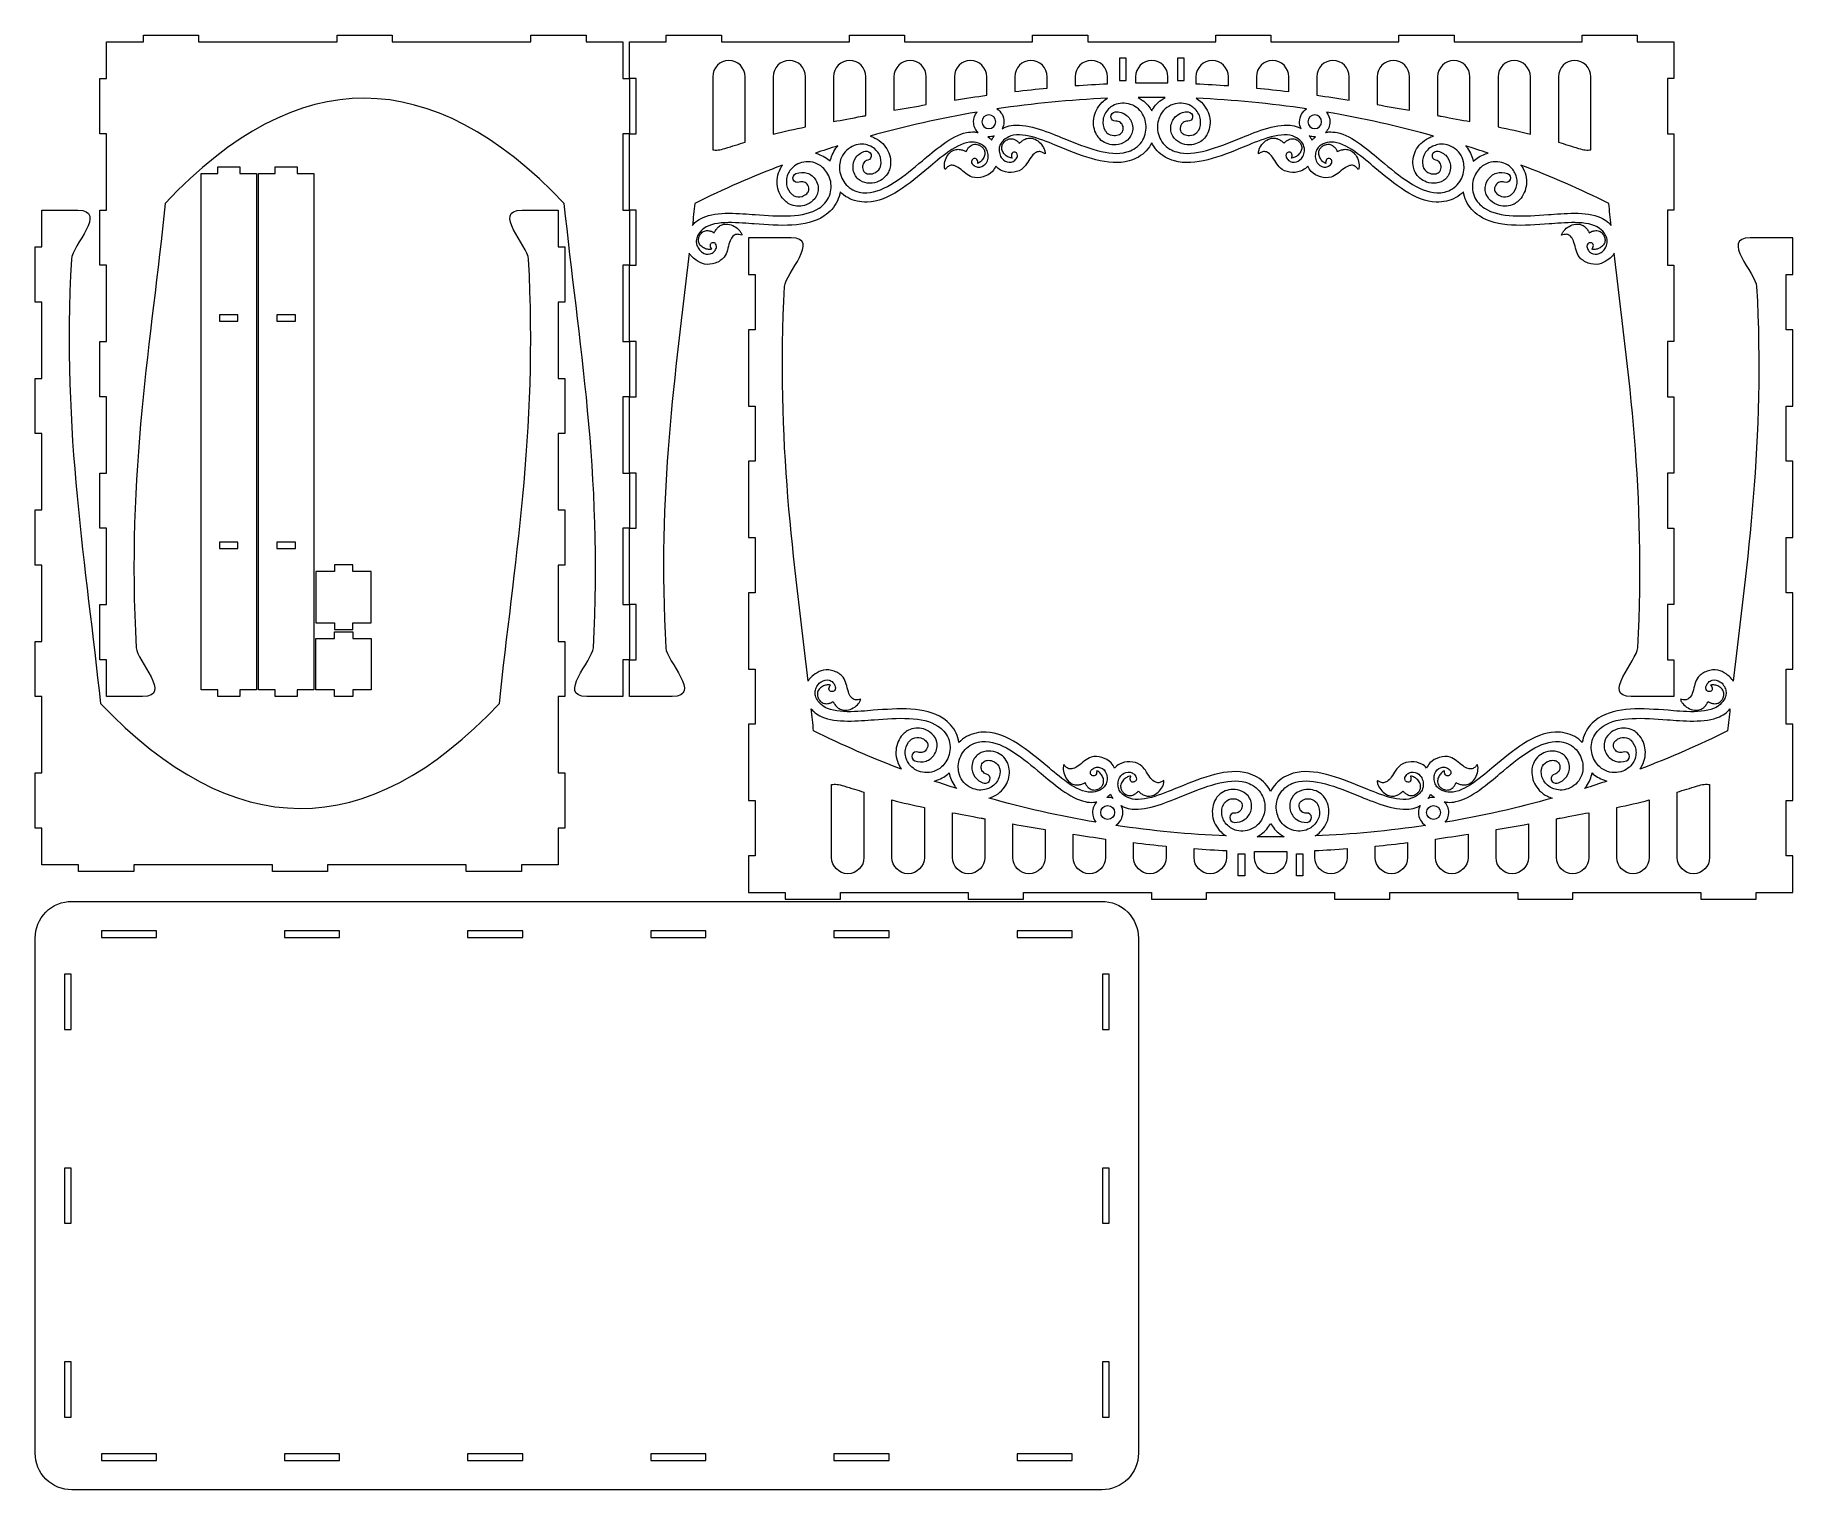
# Model space of a CAD drawing. Header units: millimetres. Extents: x -1195 to 1195, y -989 to 989.
import ezdxf

# ---------------------------------------------------------------- set-up
doc = ezdxf.new("R2010")
doc.units = ezdxf.units.MM
doc.header["$MEASUREMENT"] = 0
doc.layers.add('Camada 1', color=7, linetype='Continuous')

msp = doc.modelspace()

# ---------------------------------------------------------------- linework, layer by layer
at = {"layer": 'Camada 1', "color": 250, "lineweight": 20}
for points, knots in [([(-395.7498, 750.9762), (-395.7498, 750.9762), (-395.7498, 854.7262), (-395.7498, 854.7262), (-395.7498, 854.7262), (-395.7498, 854.7262), (-386.7498, 854.7262), (-386.7498, 854.7262), (-386.7498, 854.7262), (-386.7498, 854.7262), (-386.7498, 929.7262), (-386.7498, 929.7262), (-386.7498, 929.7262), (-386.7498, 929.7262), (-395.7498, 929.7262), (-395.7498, 929.7262), (-395.7498, 929.7262), (-395.7498, 929.7262), (-395.7498, 979.7262), (-395.7498, 979.7262), (-395.7498, 979.7262), (-395.7498, 979.7262), (-445.7498, 979.7262), (-445.7498, 979.7262), (-445.7498, 979.7262), (-445.7498, 979.7262), (-445.7498, 988.7262), (-445.7498, 988.7262), (-445.7498, 988.7262), (-445.7498, 988.7262), (-520.7498, 988.7262), (-520.7498, 988.7262), (-520.7498, 988.7262), (-520.7498, 988.7262), (-520.7498, 979.7262), (-520.7498, 979.7262), (-520.7498, 979.7262), (-520.7498, 979.7262), (-709.2498, 979.7262), (-709.2498, 979.7262), (-709.2498, 979.7262), (-709.2498, 979.7262), (-709.2498, 988.7262), (-709.2498, 988.7262), (-709.2498, 988.7262), (-709.2498, 988.7262), (-784.2498, 988.7262), (-784.2498, 988.7262), (-784.2498, 988.7262), (-784.2498, 988.7262), (-784.2498, 979.7262), (-784.2498, 979.7262), (-784.2498, 979.7262), (-784.2498, 979.7262), (-972.7498, 979.7262), (-972.7498, 979.7262), (-972.7498, 979.7262), (-972.7498, 979.7262), (-972.7498, 988.7262), (-972.7498, 988.7262), (-972.7498, 988.7262), (-972.7498, 988.7262), (-1047.7498, 988.7262), (-1047.7498, 988.7262), (-1047.7498, 988.7262), (-1047.7498, 988.7262), (-1047.7498, 979.7262), (-1047.7498, 979.7262), (-1047.7498, 979.7262), (-1047.7498, 979.7262), (-1097.7498, 979.7262), (-1097.7498, 979.7262), (-1097.7498, 979.7262), (-1097.7498, 979.7262), (-1097.7498, 929.7262), (-1097.7498, 929.7262), (-1097.7498, 929.7262), (-1097.7498, 929.7262), (-1106.7498, 929.7262), (-1106.7498, 929.7262), (-1106.7498, 929.7262), (-1106.7498, 929.7262), (-1106.7498, 854.7262), (-1106.7498, 854.7262), (-1106.7498, 854.7262), (-1106.7498, 854.7262), (-1097.7498, 854.7262), (-1097.7498, 854.7262), (-1097.7498, 854.7262), (-1097.7498, 854.7262), (-1097.7498, 750.9762), (-1097.7498, 750.9762), (-1097.7498, 750.9762), (-1097.7498, 750.9762), (-1106.7498, 750.9762), (-1106.7498, 750.9762), (-1106.7498, 750.9762), (-1106.7498, 750.9762), (-1106.7498, 675.9762), (-1106.7498, 675.9762), (-1106.7498, 675.9762), (-1106.7498, 675.9762), (-1097.7498, 675.9762), (-1097.7498, 675.9762), (-1097.7498, 675.9762), (-1097.7498, 675.9762), (-1097.7498, 572.2262), (-1097.7498, 572.2262), (-1097.7498, 572.2262), (-1097.7498, 572.2262), (-1106.7498, 572.2262), (-1106.7498, 572.2262), (-1106.7498, 572.2262), (-1106.7498, 572.2262), (-1106.7498, 497.2262), (-1106.7498, 497.2262), (-1106.7498, 497.2262), (-1106.7498, 497.2262), (-1097.7498, 497.2262), (-1097.7498, 497.2262), (-1097.7498, 497.2262), (-1097.7498, 497.2262), (-1097.7498, 393.4762), (-1097.7498, 393.4762), (-1097.7498, 393.4762), (-1097.7498, 393.4762), (-1106.7498, 393.4762), (-1106.7498, 393.4762), (-1106.7498, 393.4762), (-1106.7498, 393.4762), (-1106.7498, 318.4762), (-1106.7498, 318.4762), (-1106.7498, 318.4762), (-1106.7498, 318.4762), (-1097.7498, 318.4762), (-1097.7498, 318.4762), (-1097.7498, 318.4762), (-1097.7498, 318.4762), (-1097.7498, 214.7262), (-1097.7498, 214.7262), (-1097.7498, 214.7262), (-1097.7498, 214.7262), (-1106.7498, 214.7262), (-1106.7498, 214.7262), (-1106.7498, 214.7262), (-1106.7498, 214.7262), (-1106.7498, 139.7262), (-1106.7498, 139.7262), (-1106.7498, 139.7262), (-1106.7498, 139.7262), (-1097.7498, 139.7262), (-1097.7498, 139.7262), (-1097.7498, 139.7262), (-1097.7498, 139.7262), (-1097.7498, 89.7262), (-1097.7498, 89.7262), (-1097.7498, 89.7262), (-1097.7498, 89.7262), (-1048.7631, 89.7262), (-1048.7631, 89.7262), (-1048.7631, 89.7262), (-1007.298, 89.7262), (-1056.5673, 138.4978), (-1057.5373, 156.1004), (-1057.5373, 156.1004), (-1070.7457, 395.7725), (-1036.8221, 574.6712), (-1018.0896, 760.0927), (-1018.0896, 760.0927), (-837.1965, 952.1176), (-656.3032, 949.0528), (-475.41, 760.0932), (-475.41, 760.0932), (-456.6775, 574.6716), (-422.7539, 395.7727), (-435.9623, 156.1004), (-435.9623, 156.1004), (-436.9323, 138.4978), (-486.2016, 89.7262), (-444.7365, 89.7262), (-444.7365, 89.7262), (-444.7365, 89.7262), (-395.7498, 89.7262), (-395.7498, 89.7262), (-395.7498, 89.7262), (-395.7498, 89.7262), (-395.7498, 139.7262), (-395.7498, 139.7262), (-395.7498, 139.7262), (-395.7498, 139.7262), (-386.7498, 139.7262), (-386.7498, 139.7262), (-386.7498, 139.7262), (-386.7498, 139.7262), (-386.7498, 214.7262), (-386.7498, 214.7262), (-386.7498, 214.7262), (-386.7498, 214.7262), (-395.7498, 214.7262), (-395.7498, 214.7262), (-395.7498, 214.7262), (-395.7498, 214.7262), (-395.7498, 318.4762), (-395.7498, 318.4762), (-395.7498, 318.4762), (-395.7498, 318.4762), (-386.7498, 318.4762), (-386.7498, 318.4762), (-386.7498, 318.4762), (-386.7498, 318.4762), (-386.7498, 393.4762), (-386.7498, 393.4762), (-386.7498, 393.4762), (-386.7498, 393.4762), (-395.7498, 393.4762), (-395.7498, 393.4762), (-395.7498, 393.4762), (-395.7498, 393.4762), (-395.7498, 497.2262), (-395.7498, 497.2262), (-395.7498, 497.2262), (-395.7498, 497.2262), (-386.7498, 497.2262), (-386.7498, 497.2262), (-386.7498, 497.2262), (-386.7498, 497.2262), (-386.7498, 572.2262), (-386.7498, 572.2262), (-386.7498, 572.2262), (-386.7498, 572.2262), (-395.7498, 572.2262), (-395.7498, 572.2262), (-395.7498, 572.2262), (-395.7498, 572.2262), (-395.7498, 675.9762), (-395.7498, 675.9762), (-395.7498, 675.9762), (-395.7498, 675.9762), (-386.7498, 675.9762), (-386.7498, 675.9762), (-386.7498, 675.9762), (-386.7498, 675.9762), (-386.7498, 750.9762), (-386.7498, 750.9762), (-386.7498, 750.9762), (-386.7498, 750.9762), (-395.7498, 750.9762), (-395.7498, 750.9762)], [0, 0, 0, 0, 0.015873016, 0.015873016, 0.015873016, 0.015873016, 0.031746032, 0.031746032, 0.031746032, 0.031746032, 0.047619048, 0.047619048, 0.047619048, 0.047619048, 0.063492063, 0.063492063, 0.063492063, 0.063492063, 0.079365079, 0.079365079, 0.079365079, 0.079365079, 0.095238095, 0.095238095, 0.095238095, 0.095238095, 0.111111111, 0.111111111, 0.111111111, 0.111111111, 0.126984127, 0.126984127, 0.126984127, 0.126984127, 0.142857143, 0.142857143, 0.142857143, 0.142857143, 0.158730159, 0.158730159, 0.158730159, 0.158730159, 0.174603175, 0.174603175, 0.174603175, 0.174603175, 0.19047619, 0.19047619, 0.19047619, 0.19047619, 0.206349206, 0.206349206, 0.206349206, 0.206349206, 0.222222222, 0.222222222, 0.222222222, 0.222222222, 0.238095238, 0.238095238, 0.238095238, 0.238095238, 0.253968254, 0.253968254, 0.253968254, 0.253968254, 0.26984127, 0.26984127, 0.26984127, 0.26984127, 0.285714286, 0.285714286, 0.285714286, 0.285714286, 0.301587302, 0.301587302, 0.301587302, 0.301587302, 0.317460317, 0.317460317, 0.317460317, 0.317460317, 0.333333333, 0.333333333, 0.333333333, 0.333333333, 0.349206349, 0.349206349, 0.349206349, 0.349206349, 0.365079365, 0.365079365, 0.365079365, 0.365079365, 0.380952381, 0.380952381, 0.380952381, 0.380952381, 0.396825397, 0.396825397, 0.396825397, 0.396825397, 0.412698413, 0.412698413, 0.412698413, 0.412698413, 0.428571429, 0.428571429, 0.428571429, 0.428571429, 0.444444444, 0.444444444, 0.444444444, 0.444444444, 0.46031746, 0.46031746, 0.46031746, 0.46031746, 0.476190476, 0.476190476, 0.476190476, 0.476190476, 0.492063492, 0.492063492, 0.492063492, 0.492063492, 0.507936508, 0.507936508, 0.507936508, 0.507936508, 0.523809524, 0.523809524, 0.523809524, 0.523809524, 0.53968254, 0.53968254, 0.53968254, 0.53968254, 0.555555556, 0.555555556, 0.555555556, 0.555555556, 0.571428571, 0.571428571, 0.571428571, 0.571428571, 0.587301587, 0.587301587, 0.587301587, 0.587301587, 0.603174603, 0.603174603, 0.603174603, 0.603174603, 0.619047619, 0.619047619, 0.619047619, 0.619047619, 0.634920635, 0.634920635, 0.634920635, 0.634920635, 0.650793651, 0.650793651, 0.650793651, 0.650793651, 0.666666667, 0.666666667, 0.666666667, 0.666666667, 0.682539683, 0.682539683, 0.682539683, 0.682539683, 0.698412698, 0.698412698, 0.698412698, 0.698412698, 0.714285714, 0.714285714, 0.714285714, 0.714285714, 0.73015873, 0.73015873, 0.73015873, 0.73015873, 0.746031746, 0.746031746, 0.746031746, 0.746031746, 0.761904762, 0.761904762, 0.761904762, 0.761904762, 0.777777778, 0.777777778, 0.777777778, 0.777777778, 0.793650794, 0.793650794, 0.793650794, 0.793650794, 0.80952381, 0.80952381, 0.80952381, 0.80952381, 0.825396825, 0.825396825, 0.825396825, 0.825396825, 0.841269841, 0.841269841, 0.841269841, 0.841269841, 0.857142857, 0.857142857, 0.857142857, 0.857142857, 0.873015873, 0.873015873, 0.873015873, 0.873015873, 0.888888889, 0.888888889, 0.888888889, 0.888888889, 0.904761905, 0.904761905, 0.904761905, 0.904761905, 0.920634921, 0.920634921, 0.920634921, 0.920634921, 0.936507937, 0.936507937, 0.936507937, 0.936507937, 0.952380952, 0.952380952, 0.952380952, 0.952380952, 0.968253968, 0.968253968, 0.968253968, 0.968253968, 1, 1, 1, 1]), ([(-386.7498, 854.7262), (-386.7498, 854.7262), (-386.7498, 750.9762), (-386.7498, 750.9762), (-386.7498, 750.9762), (-386.7498, 750.9762), (-377.7498, 750.9762), (-377.7498, 750.9762), (-377.7498, 750.9762), (-377.7498, 750.9762), (-377.7498, 675.9762), (-377.7498, 675.9762), (-377.7498, 675.9762), (-377.7498, 675.9762), (-386.7498, 675.9762), (-386.7498, 675.9762), (-386.7498, 675.9762), (-386.7498, 675.9762), (-386.7498, 572.2262), (-386.7498, 572.2262), (-386.7498, 572.2262), (-386.7498, 572.2262), (-377.7498, 572.2262), (-377.7498, 572.2262), (-377.7498, 572.2262), (-377.7498, 572.2262), (-377.7498, 497.2262), (-377.7498, 497.2262), (-377.7498, 497.2262), (-377.7498, 497.2262), (-386.7498, 497.2262), (-386.7498, 497.2262), (-386.7498, 497.2262), (-386.7498, 497.2262), (-386.7498, 393.4762), (-386.7498, 393.4762), (-386.7498, 393.4762), (-386.7498, 393.4762), (-377.7498, 393.4762), (-377.7498, 393.4762), (-377.7498, 393.4762), (-377.7498, 393.4762), (-377.7498, 318.4762), (-377.7498, 318.4762), (-377.7498, 318.4762), (-377.7498, 318.4762), (-386.7498, 318.4762), (-386.7498, 318.4762), (-386.7498, 318.4762), (-386.7498, 318.4762), (-386.7498, 214.7262), (-386.7498, 214.7262), (-386.7498, 214.7262), (-386.7498, 214.7262), (-377.7498, 214.7262), (-377.7498, 214.7262), (-377.7498, 214.7262), (-377.7498, 214.7262), (-377.7498, 139.7262), (-377.7498, 139.7262), (-377.7498, 139.7262), (-377.7498, 139.7262), (-386.7498, 139.7262), (-386.7498, 139.7262), (-386.7498, 139.7262), (-386.7498, 139.7262), (-386.7498, 89.7262), (-386.7498, 89.7262), (-386.7498, 89.7262), (-386.7498, 89.7262), (-328.7631, 89.7262), (-328.7631, 89.7262), (-328.7631, 89.7262), (-287.2978, 89.7262), (-336.5671, 138.4977), (-337.5373, 156.1004), (-337.5373, 156.1004), (-349.133, 366.509), (-324.4039, 530.0785), (-305.518, 692.3427), (-305.518, 692.3427), (-304.9057, 691.273), (-304.2204, 690.2457), (-303.4615, 689.2718), (-303.4615, 689.2718), (-301.4061, 686.6378), (-298.7486, 684.554), (-295.9762, 682.6857), (-295.9762, 682.6857), (-292.5154, 680.3532), (-288.8301, 678.2753), (-284.7666, 677.4836), (-284.7666, 677.4836), (-279.8792, 676.5226), (-274.8459, 677.207), (-270.1715, 678.9051), (-270.1715, 678.9051), (-265.4859, 680.6052), (-261.1464, 683.2272), (-258.0986, 687.1437), (-258.0986, 687.1437), (-256.0046, 689.8319), (-254.8113, 693.0772), (-253.6905, 696.3143), (-253.6905, 696.3143), (-252.4717, 699.8178), (-252.0472, 703.5778), (-250.7305, 707.0536), (-250.7305, 707.0536), (-249.7622, 709.615), (-248.8591, 712.2619), (-247.0321, 714.268), (-247.0321, 714.268), (-245.8037, 715.6202), (-244.4772, 716.9558), (-242.7607, 717.5657), (-242.7607, 717.5657), (-241.1443, 718.1402), (-239.3802, 717.9975), (-237.6534, 717.8172), (-237.6534, 717.8172), (-236.4051, 717.6848), (-235.1757, 717.3937), (-233.9974, 716.9467), (-233.9974, 716.9467), (-234.1155, 717.6789), (-234.3259, 718.3983), (-234.616, 719.0854), (-234.616, 719.0854), (-235.2059, 720.4584), (-236.0874, 721.674), (-237.0145, 722.8414), (-237.0145, 722.8414), (-238.9736, 725.3196), (-241.4992, 727.2865), (-244.2552, 728.8299), (-244.2552, 728.8299), (-247.0001, 730.3651), (-249.9552, 731.5432), (-253.0634, 731.8371), (-253.0634, 731.8371), (-255.6827, 732.0816), (-258.3269, 731.9321), (-260.778, 731.0311), (-260.778, 731.0311), (-262.5894, 730.3558), (-264.2438, 729.3221), (-265.7191, 728.0712), (-265.7191, 728.0712), (-266.9978, 726.9847), (-268.0553, 725.6783), (-269.0436, 724.3262), (-269.0436, 724.3262), (-270.0142, 722.998), (-270.8658, 721.5723), (-271.5705, 720.0805), (-271.5705, 720.0805), (-272.5734, 720.7635), (-273.6449, 721.3399), (-274.7726, 721.7947), (-274.7726, 721.7947), (-276.0455, 722.313), (-277.3749, 722.7158), (-278.7342, 722.896), (-278.7342, 722.896), (-280.8632, 723.1668), (-283.0364, 723.0948), (-285.023, 722.3201), (-285.023, 722.3201), (-287.0594, 721.5297), (-288.7945, 720.1162), (-290.1231, 718.3688), (-290.1231, 718.3688), (-290.8984, 717.3531), (-291.484, 716.1958), (-291.9601, 715.0007), (-291.9601, 715.0007), (-292.5126, 713.6151), (-292.9516, 712.1737), (-293.0176, 710.6879), (-293.0176, 710.6879), (-293.0851, 709.0738), (-292.8266, 707.4552), (-292.207, 705.9496), (-292.207, 705.9496), (-291.4558, 704.1241), (-290.1428, 702.6109), (-288.6518, 701.3219), (-288.6518, 701.3219), (-287.1247, 700.0063), (-285.3022, 699.1009), (-283.3994, 698.4397), (-283.3994, 698.4397), (-281.716, 697.8422), (-279.9563, 697.4456), (-278.1801, 697.4306), (-278.1801, 697.4306), (-277.0873, 697.4255), (-276.0025, 697.5458), (-274.9391, 697.8106), (-274.9391, 697.8106), (-275.2703, 698.1331), (-275.5649, 698.4929), (-275.8211, 698.8784), (-275.8211, 698.8784), (-276.3305, 699.6403), (-276.7759, 700.4534), (-276.9901, 701.3415), (-276.9901, 701.3415), (-277.2342, 702.3617), (-277.4226, 703.4322), (-277.0147, 704.3751), (-277.0147, 704.3751), (-276.4194, 705.7545), (-274.9496, 706.4674), (-273.4218, 706.5759), (-273.4218, 706.5759), (-272.0494, 706.6732), (-270.6955, 706.1668), (-269.7288, 705.1627), (-269.7288, 705.1627), (-268.8373, 704.2338), (-268.4793, 702.9442), (-268.437, 701.653), (-268.437, 701.653), (-268.3953, 700.5834), (-268.8015, 699.5559), (-269.178, 698.5431), (-269.178, 698.5431), (-269.8019, 696.854), (-270.693, 695.2725), (-271.9697, 694.0292), (-271.9697, 694.0292), (-273.3479, 692.6867), (-275.0742, 691.7913), (-276.9279, 691.2578), (-276.9279, 691.2578), (-280.5561, 690.2219), (-284.4192, 691.1471), (-287.6817, 693.1376), (-287.6817, 693.1376), (-289.7125, 694.3819), (-291.3286, 696.1697), (-292.6787, 698.1424), (-292.6787, 698.1424), (-294.0416, 700.1349), (-295.0504, 702.3558), (-295.5635, 704.7093), (-295.5635, 704.7093), (-295.997, 706.7375), (-296.1147, 708.8294), (-295.8066, 710.8771), (-295.8066, 710.8771), (-295.4567, 713.2138), (-294.4408, 715.3813), (-293.2953, 717.4503), (-293.2953, 717.4503), (-291.4206, 720.8451), (-288.6587, 723.6253), (-285.5833, 725.9969), (-285.5833, 725.9969), (-270.4152, 737.7121), (-235.131, 733.3875), (-217.1219, 732.0693), (-217.1219, 732.0693), (-182.9424, 729.5675), (-146.3026, 726.8854), (-122.2333, 742.9315), (-122.2333, 742.9315), (-118.1518, 745.6518), (-114.7056, 748.6528), (-111.8522, 751.8485), (-111.8522, 751.8485), (-105.4205, 759.0485), (-101.7253, 767.3205), (-100.4486, 775.733), (-100.4486, 775.733), (-94.5028, 769.6462), (-86.6751, 765.0846), (-77.2507, 762.9905), (-77.2507, 762.9905), (-73.0686, 762.0604), (-68.5189, 761.6341), (-63.617, 761.8066), (-63.617, 761.8066), (-34.7071, 762.8204), (-6.5169, 786.3785), (19.7805, 808.3545), (19.7805, 808.3545), (33.6364, 819.9337), (59.7674, 844.0346), (78.9215, 843.3716), (78.9215, 843.3716), (82.8028, 843.24), (86.668, 842.5939), (90.1713, 840.9308), (90.1713, 840.9308), (92.3089, 839.9191), (94.3987, 838.7516), (96.0464, 837.0581), (96.0464, 837.0581), (97.4915, 835.575), (98.6166, 833.8075), (99.448, 831.9074), (99.448, 831.9074), (100.4046, 829.6967), (100.8814, 827.3045), (100.9372, 824.8911), (100.9372, 824.8911), (100.9918, 822.5013), (100.7225, 820.1064), (99.7994, 817.9109), (99.7994, 817.9109), (98.3116, 814.3907), (95.7141, 811.3851), (92.1631, 810.1093), (92.1631, 810.1093), (90.3465, 809.4609), (88.4221, 809.1807), (86.5194, 809.4668), (86.5194, 809.4668), (84.7572, 809.7315), (83.1108, 810.4958), (81.6184, 811.5035), (81.6184, 811.5035), (80.7217, 812.1062), (79.7922, 812.7037), (79.202, 813.5966), (79.202, 813.5966), (78.4828, 814.67), (78.021, 815.9261), (78.2031, 817.2007), (78.2031, 817.2007), (78.4021, 818.5802), (79.2062, 819.7814), (80.3777, 820.5033), (80.3777, 820.5033), (81.6816, 821.3067), (83.2911, 821.5853), (84.5795, 820.8125), (84.5795, 820.8125), (85.461, 820.2848), (85.9326, 819.3055), (86.3296, 818.3345), (86.3296, 818.3345), (86.6739, 817.4883), (86.7867, 816.5682), (86.8176, 815.6521), (86.8176, 815.6521), (86.8345, 815.1896), (86.8052, 814.7255), (86.7244, 814.2704), (86.7244, 814.2704), (87.7425, 814.6758), (88.6936, 815.2111), (89.5781, 815.8529), (89.5781, 815.8529), (91.0118, 816.9015), (92.2095, 818.2504), (93.228, 819.718), (93.228, 819.718), (94.3873, 821.3652), (95.3392, 823.164), (95.8115, 825.1234), (95.8115, 825.1234), (96.2703, 827.0402), (96.4536, 829.0353), (95.9985, 830.9561), (95.9985, 830.9561), (95.6231, 832.5404), (94.8886, 834.0057), (93.8918, 835.2771), (93.8918, 835.2771), (92.9712, 836.4452), (91.7737, 837.3596), (90.5165, 838.1625), (90.5165, 838.1625), (89.4324, 838.8552), (88.2816, 839.4533), (87.0592, 839.8258), (87.0592, 839.8258), (84.9607, 840.4695), (82.7268, 840.6051), (80.6118, 840.0587), (80.6118, 840.0587), (78.5465, 839.5286), (76.7396, 838.319), (75.1687, 836.8567), (75.1687, 836.8567), (74.1699, 835.9172), (73.3253, 834.8144), (72.594, 833.6506), (72.594, 833.6506), (71.9436, 832.6233), (71.4099, 831.53), (70.9939, 830.3901), (70.9939, 830.3901), (69.5511, 831.1904), (68.0276, 831.8513), (66.4644, 832.3635), (66.4644, 832.3635), (64.8729, 832.885), (63.2517, 833.3288), (61.5793, 833.4649), (61.5793, 833.4649), (59.6512, 833.6199), (57.7045, 833.4941), (55.8394, 832.9854), (55.8394, 832.9854), (53.3231, 832.2869), (51.0886, 830.8654), (49.104, 829.1384), (49.104, 829.1384), (46.7514, 827.0861), (45.039, 824.405), (43.7058, 821.5565), (43.7058, 821.5565), (42.3682, 818.695), (41.4648, 815.6239), (41.3199, 812.4682), (41.3199, 812.4682), (41.2482, 810.9793), (41.2418, 809.4776), (41.5638, 808.0184), (41.5638, 808.0184), (41.7292, 807.2911), (41.978, 806.5841), (42.3093, 805.9206), (42.3093, 805.9206), (43.0055, 806.9712), (43.8339, 807.925), (44.7705, 808.7608), (44.7705, 808.7608), (46.0676, 809.9149), (47.417, 811.0602), (49.0648, 811.5368), (49.0648, 811.5368), (50.8148, 812.0431), (52.6713, 811.7325), (54.4579, 811.3512), (54.4579, 811.3512), (57.1123, 810.7881), (59.3901, 809.1656), (61.6712, 807.6505), (61.6712, 807.6505), (64.7686, 805.5961), (67.3073, 802.7903), (70.3414, 800.6562), (70.3414, 800.6562), (73.1406, 798.6814), (76.0033, 796.7422), (79.2726, 795.781), (79.2726, 795.781), (84.0329, 794.3788), (89.0871, 794.7817), (93.8843, 796.1351), (93.8843, 796.1351), (98.6713, 797.4838), (103.1581, 799.8649), (106.5665, 803.4972), (106.5665, 803.4972), (108.5125, 805.564), (109.9613, 808.0181), (111.147, 810.6184), (111.147, 810.6184), (113.0726, 808.5068), (115.204, 806.6149), (117.6897, 805.244), (117.6897, 805.244), (122.0473, 802.8313), (127.0481, 801.94), (132.018, 802.1235), (132.018, 802.1235), (136.9992, 802.3056), (141.9335, 803.4713), (146.0349, 806.2651), (146.0349, 806.2651), (148.8522, 808.1821), (150.9828, 810.9054), (153.0419, 813.6432), (153.0419, 813.6432), (155.2758, 816.6045), (156.8323, 820.0534), (159.1511, 822.9583), (159.1511, 822.9583), (160.8579, 825.0996), (162.5288, 827.3422), (164.8828, 828.6919), (164.8828, 828.6919), (166.4666, 829.6024), (168.1385, 830.4672), (169.9594, 830.5215), (169.9594, 830.5215), (171.674, 830.573), (173.3095, 829.8964), (174.8981, 829.1955), (174.8981, 829.1955), (176.0455, 828.6869), (177.1265, 828.033), (178.1111, 827.2463), (178.1111, 827.2463), (178.2231, 827.9795), (178.2434, 828.7287), (178.1778, 829.4717), (178.1778, 829.4717), (178.0372, 830.9594), (177.5706, 832.3867), (177.046, 833.7821), (177.046, 833.7821), (175.9408, 836.7415), (174.1397, 839.3879), (171.9894, 841.7017), (171.9894, 841.7017), (169.8472, 844.0043), (167.3955, 846.0315), (164.5269, 847.264), (164.5269, 847.264), (162.1087, 848.2995), (159.5459, 848.9677), (156.9366, 848.8613), (156.9366, 848.8613), (155.0054, 848.7738), (153.1138, 848.2969), (151.3261, 847.5584), (151.3261, 847.5584), (149.7759, 846.9162), (148.3688, 845.9968), (147.0137, 845.0127), (147.0137, 845.0127), (145.6827, 844.0459), (144.4351, 842.9499), (143.3071, 841.7459), (143.3071, 841.7459), (142.5617, 842.7034), (141.7185, 843.5805), (140.7845, 844.359), (140.7845, 844.359), (139.7317, 845.2426), (138.5898, 846.0334), (137.3512, 846.6216), (137.3512, 846.6216), (135.4077, 847.532), (133.3169, 848.1295), (131.1886, 848.0011), (131.1886, 848.0011), (129.0078, 847.8729), (126.9231, 847.0592), (125.1228, 845.8032), (125.1228, 845.8032), (124.0735, 845.074), (123.1614, 844.1519), (122.3418, 843.1602), (122.3418, 843.1602), (121.3912, 842.0106), (120.5316, 840.7732), (120.0133, 839.3792), (120.0133, 839.3792), (119.4542, 837.8635), (119.2043, 836.2435), (119.3326, 834.6205), (119.3326, 834.6205), (119.488, 832.6525), (120.2741, 830.8097), (121.2982, 829.1258), (121.2982, 829.1258), (122.3484, 827.4055), (123.8059, 825.985), (125.4143, 824.7725), (125.4143, 824.7725), (126.8336, 823.6877), (128.3871, 822.7708), (130.0732, 822.2121), (130.0732, 822.2121), (131.1118, 821.8723), (132.1812, 821.6543), (133.2746, 821.5804), (133.2746, 821.5804), (133.0582, 821.9889), (132.8882, 822.4217), (132.7624, 822.8671), (132.7624, 822.8671), (132.5111, 823.7485), (132.3364, 824.659), (132.4046, 825.57), (132.4046, 825.57), (132.4849, 826.616), (132.6337, 827.6926), (133.311, 828.4651), (133.311, 828.4651), (134.3005, 829.5957), (135.9181, 829.8237), (137.4054, 829.4588), (137.4054, 829.4588), (138.7418, 829.1307), (139.8753, 828.2337), (140.4876, 826.9816), (140.4876, 826.9816), (141.0516, 825.8242), (140.997, 824.4869), (140.6415, 823.2449), (140.6415, 823.2449), (140.3533, 822.214), (139.6518, 821.3604), (138.9829, 820.5118), (138.9829, 820.5118), (137.8713, 819.0952), (136.5384, 817.863), (134.9421, 817.0709), (134.9421, 817.0709), (133.2187, 816.2154), (131.301, 815.8923), (129.3731, 815.9526), (129.3731, 815.9526), (125.6019, 816.0786), (122.2085, 818.1434), (119.7131, 821.0381), (119.7131, 821.0381), (118.1614, 822.845), (117.1711, 825.042), (116.4905, 827.3336), (116.4905, 827.3336), (115.804, 829.648), (115.5246, 832.0712), (115.7575, 834.4687), (115.7575, 834.4687), (115.9666, 836.5321), (116.4956, 838.5594), (117.4167, 840.4141), (117.4167, 840.4141), (118.4659, 842.5311), (120.0972, 844.2829), (121.8219, 845.9011), (121.8219, 845.9011), (124.6467, 848.558), (128.1279, 850.3577), (131.7821, 851.6726), (131.7821, 851.6726), (149.8111, 858.1747), (182.0714, 843.2433), (198.8097, 836.4685), (198.8097, 836.4685), (230.5772, 823.6107), (264.6313, 809.8272), (292.4603, 817.7233), (292.4603, 817.7233), (297.1793, 819.0617), (301.3792, 820.862), (305.0749, 823.0292), (305.0749, 823.0292), (313.4039, 827.9112), (319.4567, 834.6526), (323.2506, 842.2688), (323.2506, 842.2688), (327.0444, 834.6526), (333.0972, 827.9113), (341.4261, 823.0292), (341.4261, 823.0292), (345.1219, 820.8619), (349.3219, 819.0617), (354.0408, 817.7233), (354.0408, 817.7233), (381.8698, 809.8271), (415.9239, 823.6106), (447.6915, 836.4685), (447.6915, 836.4685), (464.4297, 843.2433), (496.69, 858.1747), (514.7191, 851.6726), (514.7191, 851.6726), (518.3732, 850.3577), (521.8544, 848.558), (524.6792, 845.9012), (524.6792, 845.9012), (526.404, 844.2828), (528.0352, 842.5311), (529.0845, 840.4141), (529.0845, 840.4141), (530.0054, 838.5594), (530.5346, 836.5321), (530.7437, 834.4687), (530.7437, 834.4687), (530.9765, 832.0712), (530.6972, 829.6479), (530.0106, 827.3336), (530.0106, 827.3336), (529.3301, 825.0421), (528.3397, 822.8449), (526.788, 821.0381), (526.788, 821.0381), (524.2927, 818.1433), (520.8991, 816.0786), (517.1281, 815.9526), (517.1281, 815.9526), (515.2001, 815.8922), (513.2824, 816.2154), (511.559, 817.0709), (511.559, 817.0709), (509.9628, 817.863), (508.6298, 819.0952), (507.5183, 820.5118), (507.5183, 820.5118), (506.8492, 821.3604), (506.1478, 822.2139), (505.8596, 823.2449), (505.8596, 823.2449), (505.5041, 824.487), (505.4496, 825.8242), (506.0135, 826.9815), (506.0135, 826.9815), (506.6258, 828.2337), (507.7593, 829.1307), (509.0956, 829.4587), (509.0956, 829.4587), (510.5832, 829.8236), (512.2006, 829.5956), (513.19, 828.4652), (513.19, 828.4652), (513.8674, 827.6927), (514.0162, 826.616), (514.0964, 825.57), (514.0964, 825.57), (514.1647, 824.659), (513.9901, 823.7485), (513.7386, 822.8672), (513.7386, 822.8672), (513.613, 822.4218), (513.4429, 821.9888), (513.2265, 821.5804), (513.2265, 821.5804), (514.3198, 821.6542), (515.3891, 821.8722), (516.4279, 822.2122), (516.4279, 822.2122), (518.114, 822.7708), (519.6675, 823.6878), (521.0869, 824.7725), (521.0869, 824.7725), (522.6952, 825.985), (524.1527, 827.4055), (525.2029, 829.1258), (525.2029, 829.1258), (526.227, 830.8098), (527.0132, 832.6526), (527.1685, 834.6205), (527.1685, 834.6205), (527.2968, 836.2435), (527.0469, 837.8634), (526.4877, 839.3792), (526.4877, 839.3792), (525.9695, 840.7732), (525.11, 842.0105), (524.1593, 843.1601), (524.1593, 843.1601), (523.3398, 844.1519), (522.4277, 845.0739), (521.3783, 845.8032), (521.3783, 845.8032), (519.578, 847.0592), (517.4932, 847.8729), (515.3125, 848.0011), (515.3125, 848.0011), (513.1842, 848.1295), (511.0935, 847.532), (509.1499, 846.6216), (509.1499, 846.6216), (507.9113, 846.0333), (506.7694, 845.2426), (505.7166, 844.359), (505.7166, 844.359), (504.7825, 843.5806), (503.9394, 842.7033), (503.194, 841.7459), (503.194, 841.7459), (502.0659, 842.9499), (500.8184, 844.046), (499.4874, 845.0127), (499.4874, 845.0127), (498.1324, 845.9968), (496.7251, 846.9162), (495.175, 847.5583), (495.175, 847.5583), (493.3873, 848.297), (491.4958, 848.7738), (489.5645, 848.8613), (489.5645, 848.8613), (486.9553, 848.9677), (484.3926, 848.2995), (481.9742, 847.2639), (481.9742, 847.2639), (479.1056, 846.0315), (476.654, 844.0043), (474.5117, 841.7017), (474.5117, 841.7017), (472.3615, 839.3879), (470.5603, 836.7415), (469.4551, 833.7821), (469.4551, 833.7821), (468.9305, 832.3868), (468.464, 830.9594), (468.3233, 829.4716), (468.3233, 829.4716), (468.2577, 828.7288), (468.278, 827.9794), (468.39, 827.2464), (468.39, 827.2464), (469.3747, 828.0329), (470.4555, 828.687), (471.6032, 829.1955), (471.6032, 829.1955), (473.1916, 829.8964), (474.8271, 830.573), (476.5417, 830.5215), (476.5417, 830.5215), (478.3627, 830.4672), (480.0347, 829.6025), (481.6183, 828.6919), (481.6183, 828.6919), (483.9723, 827.3423), (485.6432, 825.0997), (487.35, 822.9583), (487.35, 822.9583), (489.6687, 820.0534), (491.2253, 816.6045), (493.4593, 813.6432), (493.4593, 813.6432), (495.5184, 810.9054), (497.6489, 808.1821), (500.4661, 806.2652), (500.4661, 806.2652), (504.5677, 803.4713), (509.502, 802.3056), (514.4832, 802.1236), (514.4832, 802.1236), (519.453, 801.94), (524.4538, 802.8312), (528.8114, 805.2441), (528.8114, 805.2441), (531.2973, 806.615), (533.4284, 808.5068), (535.3541, 810.6184), (535.3541, 810.6184), (536.5398, 808.0181), (537.9886, 805.5639), (539.9346, 803.4972), (539.9346, 803.4972), (543.3429, 799.8649), (547.8298, 797.4838), (552.6167, 796.1351), (552.6167, 796.1351), (557.4141, 794.7817), (562.4681, 794.3788), (567.2285, 795.781), (567.2285, 795.781), (570.4978, 796.7422), (573.3605, 798.6815), (576.1597, 800.6562), (576.1597, 800.6562), (579.1938, 802.7904), (581.7325, 805.5961), (584.83, 807.6504), (584.83, 807.6504), (587.1109, 809.1656), (589.3889, 810.7881), (592.0432, 811.3511), (592.0432, 811.3511), (593.8298, 811.7326), (595.6863, 812.0431), (597.4362, 811.5368), (597.4362, 811.5368), (599.0841, 811.0601), (600.4334, 809.9149), (601.7307, 808.7609), (601.7307, 808.7609), (602.6671, 807.9249), (603.4956, 806.9711), (604.1917, 805.9206), (604.1917, 805.9206), (604.523, 806.5841), (604.772, 807.2911), (604.9373, 808.0183), (604.9373, 808.0183), (605.2594, 809.4776), (605.2528, 810.9793), (605.1812, 812.4682), (605.1812, 812.4682), (605.0362, 815.6239), (604.1329, 818.6951), (602.7955, 821.5565), (602.7955, 821.5565), (601.4621, 824.405), (599.7496, 827.0861), (597.3971, 829.1384), (597.3971, 829.1384), (595.4124, 830.8654), (593.178, 832.2869), (590.6617, 832.9855), (590.6617, 832.9855), (588.7966, 833.494), (586.85, 833.62), (584.9219, 833.4649), (584.9219, 833.4649), (583.2494, 833.3287), (581.6282, 832.885), (580.0366, 832.3636), (580.0366, 832.3636), (578.4735, 831.8513), (576.9499, 831.1903), (575.5073, 830.3901), (575.5073, 830.3901), (575.0911, 831.53), (574.5574, 832.6233), (573.907, 833.6506), (573.907, 833.6506), (573.1758, 834.8143), (572.3312, 835.9171), (571.3325, 836.8567), (571.3325, 836.8567), (569.7615, 838.3189), (567.9546, 839.5286), (565.8892, 840.0587), (565.8892, 840.0587), (563.7743, 840.6051), (561.5405, 840.4695), (559.4418, 839.8257), (559.4418, 839.8257), (558.2195, 839.4533), (557.0686, 838.8552), (555.9846, 838.1625), (555.9846, 838.1625), (554.7274, 837.3596), (553.5299, 836.4452), (552.6094, 835.2771), (552.6094, 835.2771), (551.6125, 834.0057), (550.8781, 832.5403), (550.5028, 830.9561), (550.5028, 830.9561), (550.0475, 829.0353), (550.2308, 827.0403), (550.6896, 825.1234), (550.6896, 825.1234), (551.1619, 823.164), (552.1138, 821.3653), (553.2731, 819.718), (553.2731, 819.718), (554.2916, 818.2505), (555.4893, 816.9015), (556.9231, 815.8529), (556.9231, 815.8529), (557.8075, 815.2111), (558.7586, 814.6757), (559.7767, 814.2704), (559.7767, 814.2704), (559.6959, 814.7255), (559.6667, 815.1897), (559.6836, 815.6521), (559.6836, 815.6521), (559.7143, 816.5682), (559.8272, 817.4883), (560.1715, 818.3345), (560.1715, 818.3345), (560.5686, 819.3056), (561.0402, 820.2848), (561.9216, 820.8125), (561.9216, 820.8125), (563.21, 821.5853), (564.8195, 821.3066), (566.1235, 820.5033), (566.1235, 820.5033), (567.295, 819.7814), (568.0991, 818.5803), (568.2981, 817.2007), (568.2981, 817.2007), (568.48, 815.9262), (568.0183, 814.67), (567.2992, 813.5966), (567.2992, 813.5966), (566.7089, 812.7037), (565.7794, 812.1062), (564.8827, 811.5035), (564.8827, 811.5035), (563.3904, 810.4959), (561.7439, 809.7315), (559.9817, 809.4667), (559.9817, 809.4667), (558.079, 809.1807), (556.1545, 809.4609), (554.3379, 810.1093), (554.3379, 810.1093), (550.7869, 811.3852), (548.1897, 814.3907), (546.7016, 817.9108), (546.7016, 817.9108), (545.7786, 820.1064), (545.5091, 822.5012), (545.5639, 824.8912), (545.5639, 824.8912), (545.6196, 827.3046), (546.0965, 829.6967), (547.0531, 831.9075), (547.0531, 831.9075), (547.8846, 833.8075), (549.0096, 835.5749), (550.4547, 837.0581), (550.4547, 837.0581), (552.1024, 838.7516), (554.1922, 839.9191), (556.3298, 840.9309), (556.3298, 840.9309), (559.833, 842.5939), (563.6981, 843.2401), (567.5796, 843.3716), (567.5796, 843.3716), (586.7338, 844.0345), (612.8647, 819.9336), (626.7205, 808.3545), (626.7205, 808.3545), (653.0181, 786.3784), (681.2083, 762.8204), (710.1181, 761.8065), (710.1181, 761.8065), (715.02, 761.6342), (719.5697, 762.0604), (723.7518, 762.9906), (723.7518, 762.9906), (733.1761, 765.0847), (741.0038, 769.6462), (746.9496, 775.7329), (746.9496, 775.7329), (748.2264, 767.3205), (751.9216, 759.0483), (758.3533, 751.8485), (758.3533, 751.8485), (761.2068, 748.6528), (764.6527, 745.6518), (768.7344, 742.9314), (768.7344, 742.9314), (792.8036, 726.8855), (829.4435, 729.5675), (863.6231, 732.0693), (863.6231, 732.0693), (881.632, 733.3876), (916.9163, 737.7121), (932.0846, 725.9969), (932.0846, 725.9969), (935.1599, 723.6253), (937.9217, 720.8451), (939.7963, 717.4503), (939.7963, 717.4503), (940.942, 715.3812), (941.9578, 713.2138), (942.3077, 710.8771), (942.3077, 710.8771), (942.6158, 708.8294), (942.4981, 706.7375), (942.0647, 704.7093), (942.0647, 704.7093), (941.5516, 702.3557), (940.5428, 700.1348), (939.1798, 698.1424), (939.1798, 698.1424), (937.8297, 696.1696), (936.2136, 694.3819), (934.1828, 693.1376), (934.1828, 693.1376), (930.9203, 691.1471), (927.0572, 690.2219), (923.429, 691.2579), (923.429, 691.2579), (921.5754, 691.7913), (919.8489, 692.6867), (918.4708, 694.0293), (918.4708, 694.0293), (917.1942, 695.2725), (916.303, 696.854), (915.6791, 698.5431), (915.6791, 698.5431), (915.3026, 699.5559), (914.8964, 700.5833), (914.9381, 701.653), (914.9381, 701.653), (914.9804, 702.9442), (915.3384, 704.2338), (916.2299, 705.1627), (916.2299, 705.1627), (917.1966, 706.1669), (918.5505, 706.6731), (919.9231, 706.5759), (919.9231, 706.5759), (921.4508, 706.4674), (922.9205, 705.7545), (923.5158, 704.3751), (923.5158, 704.3751), (923.9236, 703.4322), (923.7353, 702.3617), (923.4912, 701.3415), (923.4912, 701.3415), (923.277, 700.4534), (922.8317, 699.6403), (922.3222, 698.8784), (922.3222, 698.8784), (922.0659, 698.4929), (921.7714, 698.1331), (921.4402, 697.8106), (921.4402, 697.8106), (922.5036, 697.5458), (923.5884, 697.4255), (924.6812, 697.4307), (924.6812, 697.4307), (926.4574, 697.4456), (928.2172, 697.8422), (929.9006, 698.4398), (929.9006, 698.4398), (931.8034, 699.1009), (933.626, 700.0064), (935.1529, 701.3219), (935.1529, 701.3219), (936.644, 702.6109), (937.9569, 704.1241), (938.708, 705.9497), (938.708, 705.9497), (939.3276, 707.4552), (939.5864, 709.0738), (939.5187, 710.6879), (939.5187, 710.6879), (939.4526, 712.1737), (939.0137, 713.615), (938.4613, 715.0007), (938.4613, 715.0007), (937.985, 716.1958), (937.3996, 717.3531), (936.6242, 718.3688), (936.6242, 718.3688), (935.2955, 720.1162), (933.5605, 721.5298), (931.5241, 722.3202), (931.5241, 722.3202), (929.5376, 723.0948), (927.3643, 723.1668), (925.2353, 722.896), (925.2353, 722.896), (923.8759, 722.7158), (922.5466, 722.313), (921.2737, 721.7947), (921.2737, 721.7947), (920.1461, 721.3399), (919.0746, 720.7634), (918.0716, 720.0805), (918.0716, 720.0805), (917.3668, 721.5723), (916.5151, 722.9981), (915.5447, 724.3261), (915.5447, 724.3261), (914.5565, 725.6783), (913.499, 726.9847), (912.2202, 728.0711), (912.2202, 728.0711), (910.7449, 729.3221), (909.0905, 730.3558), (907.279, 731.0311), (907.279, 731.0311), (904.828, 731.9321), (902.1839, 732.0816), (899.5645, 731.8371), (899.5645, 731.8371), (896.4562, 731.5432), (893.5012, 730.3651), (890.7563, 728.8299), (890.7563, 728.8299), (888.0004, 727.2865), (885.4748, 725.3196), (883.5156, 722.8413), (883.5156, 722.8413), (882.5884, 721.674), (881.7071, 720.4583), (881.1171, 719.0853), (881.1171, 719.0853), (880.827, 718.3983), (880.6166, 717.6789), (880.4985, 716.9467), (880.4985, 716.9467), (881.6769, 717.3936), (882.9062, 717.6848), (884.1545, 717.8172), (884.1545, 717.8172), (885.8813, 717.9975), (887.6455, 718.1401), (889.2618, 717.5657), (889.2618, 717.5657), (890.9784, 716.9558), (892.3048, 715.6203), (893.5331, 714.268), (893.5331, 714.268), (895.3602, 712.2618), (896.2633, 709.615), (897.2316, 707.0537), (897.2316, 707.0537), (898.5483, 703.5777), (898.9728, 699.8178), (900.1915, 696.3143), (900.1915, 696.3143), (901.3125, 693.0772), (902.5057, 689.8319), (904.5998, 687.1437), (904.5998, 687.1437), (907.6476, 683.2271), (911.9871, 680.6051), (916.6725, 678.9051), (916.6725, 678.9051), (921.3471, 677.207), (926.3802, 676.5226), (931.2677, 677.4835), (931.2677, 677.4835), (935.3312, 678.2753), (939.0166, 680.3531), (942.4772, 682.6856), (942.4772, 682.6856), (945.2497, 684.554), (947.9072, 686.6378), (949.9625, 689.2718), (949.9625, 689.2718), (950.7213, 690.2455), (951.4065, 691.2727), (952.0187, 692.3422), (952.0187, 692.3422), (970.905, 530.0783), (995.6336, 366.5087), (984.0379, 156.1004), (984.0379, 156.1004), (983.0677, 138.4977), (933.7984, 89.7262), (975.2637, 89.7262), (975.2637, 89.7262), (975.2637, 89.7262), (1033.2504, 89.7262), (1033.2504, 89.7262), (1033.2504, 89.7262), (1033.2504, 89.7262), (1033.2504, 139.7262), (1033.2504, 139.7262), (1033.2504, 139.7262), (1033.2504, 139.7262), (1024.2504, 139.7262), (1024.2504, 139.7262), (1024.2504, 139.7262), (1024.2504, 139.7262), (1024.2504, 214.7262), (1024.2504, 214.7262), (1024.2504, 214.7262), (1024.2504, 214.7262), (1033.2504, 214.7262), (1033.2504, 214.7262), (1033.2504, 214.7262), (1033.2504, 214.7262), (1033.2504, 318.4762), (1033.2504, 318.4762), (1033.2504, 318.4762), (1033.2504, 318.4762), (1024.2504, 318.4762), (1024.2504, 318.4762), (1024.2504, 318.4762), (1024.2504, 318.4762), (1024.2504, 393.4762), (1024.2504, 393.4762), (1024.2504, 393.4762), (1024.2504, 393.4762), (1033.2504, 393.4762), (1033.2504, 393.4762), (1033.2504, 393.4762), (1033.2504, 393.4762), (1033.2504, 497.2262), (1033.2504, 497.2262), (1033.2504, 497.2262), (1033.2504, 497.2262), (1024.2504, 497.2262), (1024.2504, 497.2262), (1024.2504, 497.2262), (1024.2504, 497.2262), (1024.2504, 572.2262), (1024.2504, 572.2262), (1024.2504, 572.2262), (1024.2504, 572.2262), (1033.2504, 572.2262), (1033.2504, 572.2262), (1033.2504, 572.2262), (1033.2504, 572.2262), (1033.2504, 675.9762), (1033.2504, 675.9762), (1033.2504, 675.9762), (1033.2504, 675.9762), (1024.2504, 675.9762), (1024.2504, 675.9762), (1024.2504, 675.9762), (1024.2504, 675.9762), (1024.2504, 750.9762), (1024.2504, 750.9762), (1024.2504, 750.9762), (1024.2504, 750.9762), (1033.2504, 750.9762), (1033.2504, 750.9762), (1033.2504, 750.9762), (1033.2504, 750.9762), (1033.2504, 854.7262), (1033.2504, 854.7262), (1033.2504, 854.7262), (1033.2504, 854.7262), (1024.2504, 854.7262), (1024.2504, 854.7262), (1024.2504, 854.7262), (1024.2504, 854.7262), (1024.2504, 929.7262), (1024.2504, 929.7262), (1024.2504, 929.7262), (1024.2504, 929.7262), (1033.2504, 929.7262), (1033.2504, 929.7262), (1033.2504, 929.7262), (1033.2504, 929.7262), (1033.2504, 979.7262), (1033.2504, 979.7262), (1033.2504, 979.7262), (1033.2504, 979.7262), (983.2504, 979.7262), (983.2504, 979.7262), (983.2504, 979.7262), (983.2504, 979.7262), (983.2504, 988.7262), (983.2504, 988.7262), (983.2504, 988.7262), (983.2504, 988.7262), (908.2504, 988.7262), (908.2504, 988.7262), (908.2504, 988.7262), (908.2504, 988.7262), (908.2504, 979.7262), (908.2504, 979.7262), (908.2504, 979.7262), (908.2504, 979.7262), (734.2503, 979.7262), (734.2503, 979.7262), (734.2503, 979.7262), (734.2503, 979.7262), (734.2503, 988.7262), (734.2503, 988.7262), (734.2503, 988.7262), (734.2503, 988.7262), (659.2503, 988.7262), (659.2503, 988.7262), (659.2503, 988.7262), (659.2503, 988.7262), (659.2503, 979.7262), (659.2503, 979.7262), (659.2503, 979.7262), (659.2503, 979.7262), (485.2503, 979.7262), (485.2503, 979.7262), (485.2503, 979.7262), (485.2503, 979.7262), (485.2503, 988.7262), (485.2503, 988.7262), (485.2503, 988.7262), (485.2503, 988.7262), (410.2503, 988.7262), (410.2503, 988.7262), (410.2503, 988.7262), (410.2503, 988.7262), (410.2503, 979.7262), (410.2503, 979.7262), (410.2503, 979.7262), (410.2503, 979.7262), (236.2503, 979.7262), (236.2503, 979.7262), (236.2503, 979.7262), (236.2503, 979.7262), (236.2503, 988.7262), (236.2503, 988.7262), (236.2503, 988.7262), (236.2503, 988.7262), (161.2503, 988.7262), (161.2503, 988.7262), (161.2503, 988.7262), (161.2503, 988.7262), (161.2503, 979.7262), (161.2503, 979.7262), (161.2503, 979.7262), (161.2503, 979.7262), (-12.7497, 979.7262), (-12.7497, 979.7262), (-12.7497, 979.7262), (-12.7497, 979.7262), (-12.7497, 988.7262), (-12.7497, 988.7262), (-12.7497, 988.7262), (-12.7497, 988.7262), (-87.7497, 988.7262), (-87.7497, 988.7262), (-87.7497, 988.7262), (-87.7497, 988.7262), (-87.7497, 979.7262), (-87.7497, 979.7262), (-87.7497, 979.7262), (-87.7497, 979.7262), (-261.7498, 979.7262), (-261.7498, 979.7262), (-261.7498, 979.7262), (-261.7498, 979.7262), (-261.7498, 988.7262), (-261.7498, 988.7262), (-261.7498, 988.7262), (-261.7498, 988.7262), (-336.7498, 988.7262), (-336.7498, 988.7262), (-336.7498, 988.7262), (-336.7498, 988.7262), (-336.7498, 979.7262), (-336.7498, 979.7262), (-336.7498, 979.7262), (-336.7498, 979.7262), (-386.7498, 979.7262), (-386.7498, 979.7262), (-386.7498, 979.7262), (-386.7498, 979.7262), (-386.7498, 929.7262), (-386.7498, 929.7262), (-386.7498, 929.7262), (-386.7498, 929.7262), (-377.7498, 929.7262), (-377.7498, 929.7262), (-377.7498, 929.7262), (-377.7498, 929.7262), (-377.7498, 854.7262), (-377.7498, 854.7262), (-377.7498, 854.7262), (-377.7498, 854.7262), (-386.7498, 854.7262), (-386.7498, 854.7262)], [0, 0, 0, 0, 0.002777778, 0.002777778, 0.002777778, 0.002777778, 0.005555556, 0.005555556, 0.005555556, 0.005555556, 0.008333333, 0.008333333, 0.008333333, 0.008333333, 0.011111111, 0.011111111, 0.011111111, 0.011111111, 0.013888889, 0.013888889, 0.013888889, 0.013888889, 0.016666667, 0.016666667, 0.016666667, 0.016666667, 0.019444444, 0.019444444, 0.019444444, 0.019444444, 0.022222222, 0.022222222, 0.022222222, 0.022222222, 0.025, 0.025, 0.025, 0.025, 0.027777778, 0.027777778, 0.027777778, 0.027777778, 0.030555556, 0.030555556, 0.030555556, 0.030555556, 0.033333333, 0.033333333, 0.033333333, 0.033333333, 0.036111111, 0.036111111, 0.036111111, 0.036111111, 0.038888889, 0.038888889, 0.038888889, 0.038888889, 0.041666667, 0.041666667, 0.041666667, 0.041666667, 0.044444444, 0.044444444, 0.044444444, 0.044444444, 0.047222222, 0.047222222, 0.047222222, 0.047222222, 0.05, 0.05, 0.05, 0.05, 0.052777778, 0.052777778, 0.052777778, 0.052777778, 0.055555556, 0.055555556, 0.055555556, 0.055555556, 0.058333333, 0.058333333, 0.058333333, 0.058333333, 0.061111111, 0.061111111, 0.061111111, 0.061111111, 0.063888889, 0.063888889, 0.063888889, 0.063888889, 0.066666667, 0.066666667, 0.066666667, 0.066666667, 0.069444444, 0.069444444, 0.069444444, 0.069444444, 0.072222222, 0.072222222, 0.072222222, 0.072222222, 0.075, 0.075, 0.075, 0.075, 0.077777778, 0.077777778, 0.077777778, 0.077777778, 0.080555556, 0.080555556, 0.080555556, 0.080555556, 0.083333333, 0.083333333, 0.083333333, 0.083333333, 0.086111111, 0.086111111, 0.086111111, 0.086111111, 0.088888889, 0.088888889, 0.088888889, 0.088888889, 0.091666667, 0.091666667, 0.091666667, 0.091666667, 0.094444444, 0.094444444, 0.094444444, 0.094444444, 0.097222222, 0.097222222, 0.097222222, 0.097222222, 0.1, 0.1, 0.1, 0.1, 0.102777778, 0.102777778, 0.102777778, 0.102777778, 0.105555556, 0.105555556, 0.105555556, 0.105555556, 0.108333333, 0.108333333, 0.108333333, 0.108333333, 0.111111111, 0.111111111, 0.111111111, 0.111111111, 0.113888889, 0.113888889, 0.113888889, 0.113888889, 0.116666667, 0.116666667, 0.116666667, 0.116666667, 0.119444444, 0.119444444, 0.119444444, 0.119444444, 0.122222222, 0.122222222, 0.122222222, 0.122222222, 0.125, 0.125, 0.125, 0.125, 0.127777778, 0.127777778, 0.127777778, 0.127777778, 0.130555556, 0.130555556, 0.130555556, 0.130555556, 0.133333333, 0.133333333, 0.133333333, 0.133333333, 0.136111111, 0.136111111, 0.136111111, 0.136111111, 0.138888889, 0.138888889, 0.138888889, 0.138888889, 0.141666667, 0.141666667, 0.141666667, 0.141666667, 0.144444444, 0.144444444, 0.144444444, 0.144444444, 0.147222222, 0.147222222, 0.147222222, 0.147222222, 0.15, 0.15, 0.15, 0.15, 0.152777778, 0.152777778, 0.152777778, 0.152777778, 0.155555556, 0.155555556, 0.155555556, 0.155555556, 0.158333333, 0.158333333, 0.158333333, 0.158333333, 0.161111111, 0.161111111, 0.161111111, 0.161111111, 0.163888889, 0.163888889, 0.163888889, 0.163888889, 0.166666667, 0.166666667, 0.166666667, 0.166666667, 0.169444444, 0.169444444, 0.169444444, 0.169444444, 0.172222222, 0.172222222, 0.172222222, 0.172222222, 0.175, 0.175, 0.175, 0.175, 0.177777778, 0.177777778, 0.177777778, 0.177777778, 0.180555556, 0.180555556, 0.180555556, 0.180555556, 0.183333333, 0.183333333, 0.183333333, 0.183333333, 0.186111111, 0.186111111, 0.186111111, 0.186111111, 0.188888889, 0.188888889, 0.188888889, 0.188888889, 0.191666667, 0.191666667, 0.191666667, 0.191666667, 0.194444444, 0.194444444, 0.194444444, 0.194444444, 0.197222222, 0.197222222, 0.197222222, 0.197222222, 0.2, 0.2, 0.2, 0.2, 0.202777778, 0.202777778, 0.202777778, 0.202777778, 0.205555556, 0.205555556, 0.205555556, 0.205555556, 0.208333333, 0.208333333, 0.208333333, 0.208333333, 0.211111111, 0.211111111, 0.211111111, 0.211111111, 0.213888889, 0.213888889, 0.213888889, 0.213888889, 0.216666667, 0.216666667, 0.216666667, 0.216666667, 0.219444444, 0.219444444, 0.219444444, 0.219444444, 0.222222222, 0.222222222, 0.222222222, 0.222222222, 0.225, 0.225, 0.225, 0.225, 0.227777778, 0.227777778, 0.227777778, 0.227777778, 0.230555556, 0.230555556, 0.230555556, 0.230555556, 0.233333333, 0.233333333, 0.233333333, 0.233333333, 0.236111111, 0.236111111, 0.236111111, 0.236111111, 0.238888889, 0.238888889, 0.238888889, 0.238888889, 0.241666667, 0.241666667, 0.241666667, 0.241666667, 0.244444444, 0.244444444, 0.244444444, 0.244444444, 0.247222222, 0.247222222, 0.247222222, 0.247222222, 0.25, 0.25, 0.25, 0.25, 0.252777778, 0.252777778, 0.252777778, 0.252777778, 0.255555556, 0.255555556, 0.255555556, 0.255555556, 0.258333333, 0.258333333, 0.258333333, 0.258333333, 0.261111111, 0.261111111, 0.261111111, 0.261111111, 0.263888889, 0.263888889, 0.263888889, 0.263888889, 0.266666667, 0.266666667, 0.266666667, 0.266666667, 0.269444444, 0.269444444, 0.269444444, 0.269444444, 0.272222222, 0.272222222, 0.272222222, 0.272222222, 0.275, 0.275, 0.275, 0.275, 0.277777778, 0.277777778, 0.277777778, 0.277777778, 0.280555556, 0.280555556, 0.280555556, 0.280555556, 0.283333333, 0.283333333, 0.283333333, 0.283333333, 0.286111111, 0.286111111, 0.286111111, 0.286111111, 0.288888889, 0.288888889, 0.288888889, 0.288888889, 0.291666667, 0.291666667, 0.291666667, 0.291666667, 0.294444444, 0.294444444, 0.294444444, 0.294444444, 0.297222222, 0.297222222, 0.297222222, 0.297222222, 0.3, 0.3, 0.3, 0.3, 0.302777778, 0.302777778, 0.302777778, 0.302777778, 0.305555556, 0.305555556, 0.305555556, 0.305555556, 0.308333333, 0.308333333, 0.308333333, 0.308333333, 0.311111111, 0.311111111, 0.311111111, 0.311111111, 0.313888889, 0.313888889, 0.313888889, 0.313888889, 0.316666667, 0.316666667, 0.316666667, 0.316666667, 0.319444444, 0.319444444, 0.319444444, 0.319444444, 0.322222222, 0.322222222, 0.322222222, 0.322222222, 0.325, 0.325, 0.325, 0.325, 0.327777778, 0.327777778, 0.327777778, 0.327777778, 0.330555556, 0.330555556, 0.330555556, 0.330555556, 0.333333333, 0.333333333, 0.333333333, 0.333333333, 0.336111111, 0.336111111, 0.336111111, 0.336111111, 0.338888889, 0.338888889, 0.338888889, 0.338888889, 0.341666667, 0.341666667, 0.341666667, 0.341666667, 0.344444444, 0.344444444, 0.344444444, 0.344444444, 0.347222222, 0.347222222, 0.347222222, 0.347222222, 0.35, 0.35, 0.35, 0.35, 0.352777778, 0.352777778, 0.352777778, 0.352777778, 0.355555556, 0.355555556, 0.355555556, 0.355555556, 0.358333333, 0.358333333, 0.358333333, 0.358333333, 0.361111111, 0.361111111, 0.361111111, 0.361111111, 0.363888889, 0.363888889, 0.363888889, 0.363888889, 0.366666667, 0.366666667, 0.366666667, 0.366666667, 0.369444444, 0.369444444, 0.369444444, 0.369444444, 0.372222222, 0.372222222, 0.372222222, 0.372222222, 0.375, 0.375, 0.375, 0.375, 0.377777778, 0.377777778, 0.377777778, 0.377777778, 0.380555556, 0.380555556, 0.380555556, 0.380555556, 0.383333333, 0.383333333, 0.383333333, 0.383333333, 0.386111111, 0.386111111, 0.386111111, 0.386111111, 0.388888889, 0.388888889, 0.388888889, 0.388888889, 0.391666667, 0.391666667, 0.391666667, 0.391666667, 0.394444444, 0.394444444, 0.394444444, 0.394444444, 0.397222222, 0.397222222, 0.397222222, 0.397222222, 0.4, 0.4, 0.4, 0.4, 0.402777778, 0.402777778, 0.402777778, 0.402777778, 0.405555556, 0.405555556, 0.405555556, 0.405555556, 0.408333333, 0.408333333, 0.408333333, 0.408333333, 0.411111111, 0.411111111, 0.411111111, 0.411111111, 0.413888889, 0.413888889, 0.413888889, 0.413888889, 0.416666667, 0.416666667, 0.416666667, 0.416666667, 0.419444444, 0.419444444, 0.419444444, 0.419444444, 0.422222222, 0.422222222, 0.422222222, 0.422222222, 0.425, 0.425, 0.425, 0.425, 0.427777778, 0.427777778, 0.427777778, 0.427777778, 0.430555556, 0.430555556, 0.430555556, 0.430555556, 0.433333333, 0.433333333, 0.433333333, 0.433333333, 0.436111111, 0.436111111, 0.436111111, 0.436111111, 0.438888889, 0.438888889, 0.438888889, 0.438888889, 0.441666667, 0.441666667, 0.441666667, 0.441666667, 0.444444444, 0.444444444, 0.444444444, 0.444444444, 0.447222222, 0.447222222, 0.447222222, 0.447222222, 0.45, 0.45, 0.45, 0.45, 0.452777778, 0.452777778, 0.452777778, 0.452777778, 0.455555556, 0.455555556, 0.455555556, 0.455555556, 0.458333333, 0.458333333, 0.458333333, 0.458333333, 0.461111111, 0.461111111, 0.461111111, 0.461111111, 0.463888889, 0.463888889, 0.463888889, 0.463888889, 0.466666667, 0.466666667, 0.466666667, 0.466666667, 0.469444444, 0.469444444, 0.469444444, 0.469444444, 0.472222222, 0.472222222, 0.472222222, 0.472222222, 0.475, 0.475, 0.475, 0.475, 0.477777778, 0.477777778, 0.477777778, 0.477777778, 0.480555556, 0.480555556, 0.480555556, 0.480555556, 0.483333333, 0.483333333, 0.483333333, 0.483333333, 0.486111111, 0.486111111, 0.486111111, 0.486111111, 0.488888889, 0.488888889, 0.488888889, 0.488888889, 0.491666667, 0.491666667, 0.491666667, 0.491666667, 0.494444444, 0.494444444, 0.494444444, 0.494444444, 0.497222222, 0.497222222, 0.497222222, 0.497222222, 0.5, 0.5, 0.5, 0.5, 0.502777778, 0.502777778, 0.502777778, 0.502777778, 0.505555556, 0.505555556, 0.505555556, 0.505555556, 0.508333333, 0.508333333, 0.508333333, 0.508333333, 0.511111111, 0.511111111, 0.511111111, 0.511111111, 0.513888889, 0.513888889, 0.513888889, 0.513888889, 0.516666667, 0.516666667, 0.516666667, 0.516666667, 0.519444444, 0.519444444, 0.519444444, 0.519444444, 0.522222222, 0.522222222, 0.522222222, 0.522222222, 0.525, 0.525, 0.525, 0.525, 0.527777778, 0.527777778, 0.527777778, 0.527777778, 0.530555556, 0.530555556, 0.530555556, 0.530555556, 0.533333333, 0.533333333, 0.533333333, 0.533333333, 0.536111111, 0.536111111, 0.536111111, 0.536111111, 0.538888889, 0.538888889, 0.538888889, 0.538888889, 0.541666667, 0.541666667, 0.541666667, 0.541666667, 0.544444444, 0.544444444, 0.544444444, 0.544444444, 0.547222222, 0.547222222, 0.547222222, 0.547222222, 0.55, 0.55, 0.55, 0.55, 0.552777778, 0.552777778, 0.552777778, 0.552777778, 0.555555556, 0.555555556, 0.555555556, 0.555555556, 0.558333333, 0.558333333, 0.558333333, 0.558333333, 0.561111111, 0.561111111, 0.561111111, 0.561111111, 0.563888889, 0.563888889, 0.563888889, 0.563888889, 0.566666667, 0.566666667, 0.566666667, 0.566666667, 0.569444444, 0.569444444, 0.569444444, 0.569444444, 0.572222222, 0.572222222, 0.572222222, 0.572222222, 0.575, 0.575, 0.575, 0.575, 0.577777778, 0.577777778, 0.577777778, 0.577777778, 0.580555556, 0.580555556, 0.580555556, 0.580555556, 0.583333333, 0.583333333, 0.583333333, 0.583333333, 0.586111111, 0.586111111, 0.586111111, 0.586111111, 0.588888889, 0.588888889, 0.588888889, 0.588888889, 0.591666667, 0.591666667, 0.591666667, 0.591666667, 0.594444444, 0.594444444, 0.594444444, 0.594444444, 0.597222222, 0.597222222, 0.597222222, 0.597222222, 0.6, 0.6, 0.6, 0.6, 0.602777778, 0.602777778, 0.602777778, 0.602777778, 0.605555556, 0.605555556, 0.605555556, 0.605555556, 0.608333333, 0.608333333, 0.608333333, 0.608333333, 0.611111111, 0.611111111, 0.611111111, 0.611111111, 0.613888889, 0.613888889, 0.613888889, 0.613888889, 0.616666667, 0.616666667, 0.616666667, 0.616666667, 0.619444444, 0.619444444, 0.619444444, 0.619444444, 0.622222222, 0.622222222, 0.622222222, 0.622222222, 0.625, 0.625, 0.625, 0.625, 0.627777778, 0.627777778, 0.627777778, 0.627777778, 0.630555556, 0.630555556, 0.630555556, 0.630555556, 0.633333333, 0.633333333, 0.633333333, 0.633333333, 0.636111111, 0.636111111, 0.636111111, 0.636111111, 0.638888889, 0.638888889, 0.638888889, 0.638888889, 0.641666667, 0.641666667, 0.641666667, 0.641666667, 0.644444444, 0.644444444, 0.644444444, 0.644444444, 0.647222222, 0.647222222, 0.647222222, 0.647222222, 0.65, 0.65, 0.65, 0.65, 0.652777778, 0.652777778, 0.652777778, 0.652777778, 0.655555556, 0.655555556, 0.655555556, 0.655555556, 0.658333333, 0.658333333, 0.658333333, 0.658333333, 0.661111111, 0.661111111, 0.661111111, 0.661111111, 0.663888889, 0.663888889, 0.663888889, 0.663888889, 0.666666667, 0.666666667, 0.666666667, 0.666666667, 0.669444444, 0.669444444, 0.669444444, 0.669444444, 0.672222222, 0.672222222, 0.672222222, 0.672222222, 0.675, 0.675, 0.675, 0.675, 0.677777778, 0.677777778, 0.677777778, 0.677777778, 0.680555556, 0.680555556, 0.680555556, 0.680555556, 0.683333333, 0.683333333, 0.683333333, 0.683333333, 0.686111111, 0.686111111, 0.686111111, 0.686111111, 0.688888889, 0.688888889, 0.688888889, 0.688888889, 0.691666667, 0.691666667, 0.691666667, 0.691666667, 0.694444444, 0.694444444, 0.694444444, 0.694444444, 0.697222222, 0.697222222, 0.697222222, 0.697222222, 0.7, 0.7, 0.7, 0.7, 0.702777778, 0.702777778, 0.702777778, 0.702777778, 0.705555556, 0.705555556, 0.705555556, 0.705555556, 0.708333333, 0.708333333, 0.708333333, 0.708333333, 0.711111111, 0.711111111, 0.711111111, 0.711111111, 0.713888889, 0.713888889, 0.713888889, 0.713888889, 0.716666667, 0.716666667, 0.716666667, 0.716666667, 0.719444444, 0.719444444, 0.719444444, 0.719444444, 0.722222222, 0.722222222, 0.722222222, 0.722222222, 0.725, 0.725, 0.725, 0.725, 0.727777778, 0.727777778, 0.727777778, 0.727777778, 0.730555556, 0.730555556, 0.730555556, 0.730555556, 0.733333333, 0.733333333, 0.733333333, 0.733333333, 0.736111111, 0.736111111, 0.736111111, 0.736111111, 0.738888889, 0.738888889, 0.738888889, 0.738888889, 0.741666667, 0.741666667, 0.741666667, 0.741666667, 0.744444444, 0.744444444, 0.744444444, 0.744444444, 0.747222222, 0.747222222, 0.747222222, 0.747222222, 0.75, 0.75, 0.75, 0.75, 0.752777778, 0.752777778, 0.752777778, 0.752777778, 0.755555556, 0.755555556, 0.755555556, 0.755555556, 0.758333333, 0.758333333, 0.758333333, 0.758333333, 0.761111111, 0.761111111, 0.761111111, 0.761111111, 0.763888889, 0.763888889, 0.763888889, 0.763888889, 0.766666667, 0.766666667, 0.766666667, 0.766666667, 0.769444444, 0.769444444, 0.769444444, 0.769444444, 0.772222222, 0.772222222, 0.772222222, 0.772222222, 0.775, 0.775, 0.775, 0.775, 0.777777778, 0.777777778, 0.777777778, 0.777777778, 0.780555556, 0.780555556, 0.780555556, 0.780555556, 0.783333333, 0.783333333, 0.783333333, 0.783333333, 0.786111111, 0.786111111, 0.786111111, 0.786111111, 0.788888889, 0.788888889, 0.788888889, 0.788888889, 0.791666667, 0.791666667, 0.791666667, 0.791666667, 0.794444444, 0.794444444, 0.794444444, 0.794444444, 0.797222222, 0.797222222, 0.797222222, 0.797222222, 0.8, 0.8, 0.8, 0.8, 0.802777778, 0.802777778, 0.802777778, 0.802777778, 0.805555556, 0.805555556, 0.805555556, 0.805555556, 0.808333333, 0.808333333, 0.808333333, 0.808333333, 0.811111111, 0.811111111, 0.811111111, 0.811111111, 0.813888889, 0.813888889, 0.813888889, 0.813888889, 0.816666667, 0.816666667, 0.816666667, 0.816666667, 0.819444444, 0.819444444, 0.819444444, 0.819444444, 0.822222222, 0.822222222, 0.822222222, 0.822222222, 0.825, 0.825, 0.825, 0.825, 0.827777778, 0.827777778, 0.827777778, 0.827777778, 0.830555556, 0.830555556, 0.830555556, 0.830555556, 0.833333333, 0.833333333, 0.833333333, 0.833333333, 0.836111111, 0.836111111, 0.836111111, 0.836111111, 0.838888889, 0.838888889, 0.838888889, 0.838888889, 0.841666667, 0.841666667, 0.841666667, 0.841666667, 0.844444444, 0.844444444, 0.844444444, 0.844444444, 0.847222222, 0.847222222, 0.847222222, 0.847222222, 0.85, 0.85, 0.85, 0.85, 0.852777778, 0.852777778, 0.852777778, 0.852777778, 0.855555556, 0.855555556, 0.855555556, 0.855555556, 0.858333333, 0.858333333, 0.858333333, 0.858333333, 0.861111111, 0.861111111, 0.861111111, 0.861111111, 0.863888889, 0.863888889, 0.863888889, 0.863888889, 0.866666667, 0.866666667, 0.866666667, 0.866666667, 0.869444444, 0.869444444, 0.869444444, 0.869444444, 0.872222222, 0.872222222, 0.872222222, 0.872222222, 0.875, 0.875, 0.875, 0.875, 0.877777778, 0.877777778, 0.877777778, 0.877777778, 0.880555556, 0.880555556, 0.880555556, 0.880555556, 0.883333333, 0.883333333, 0.883333333, 0.883333333, 0.886111111, 0.886111111, 0.886111111, 0.886111111, 0.888888889, 0.888888889, 0.888888889, 0.888888889, 0.891666667, 0.891666667, 0.891666667, 0.891666667, 0.894444444, 0.894444444, 0.894444444, 0.894444444, 0.897222222, 0.897222222, 0.897222222, 0.897222222, 0.9, 0.9, 0.9, 0.9, 0.902777778, 0.902777778, 0.902777778, 0.902777778, 0.905555556, 0.905555556, 0.905555556, 0.905555556, 0.908333333, 0.908333333, 0.908333333, 0.908333333, 0.911111111, 0.911111111, 0.911111111, 0.911111111, 0.913888889, 0.913888889, 0.913888889, 0.913888889, 0.916666667, 0.916666667, 0.916666667, 0.916666667, 0.919444444, 0.919444444, 0.919444444, 0.919444444, 0.922222222, 0.922222222, 0.922222222, 0.922222222, 0.925, 0.925, 0.925, 0.925, 0.927777778, 0.927777778, 0.927777778, 0.927777778, 0.930555556, 0.930555556, 0.930555556, 0.930555556, 0.933333333, 0.933333333, 0.933333333, 0.933333333, 0.936111111, 0.936111111, 0.936111111, 0.936111111, 0.938888889, 0.938888889, 0.938888889, 0.938888889, 0.941666667, 0.941666667, 0.941666667, 0.941666667, 0.944444444, 0.944444444, 0.944444444, 0.944444444, 0.947222222, 0.947222222, 0.947222222, 0.947222222, 0.95, 0.95, 0.95, 0.95, 0.952777778, 0.952777778, 0.952777778, 0.952777778, 0.955555556, 0.955555556, 0.955555556, 0.955555556, 0.958333333, 0.958333333, 0.958333333, 0.958333333, 0.961111111, 0.961111111, 0.961111111, 0.961111111, 0.963888889, 0.963888889, 0.963888889, 0.963888889, 0.966666667, 0.966666667, 0.966666667, 0.966666667, 0.969444444, 0.969444444, 0.969444444, 0.969444444, 0.972222222, 0.972222222, 0.972222222, 0.972222222, 0.975, 0.975, 0.975, 0.975, 0.977777778, 0.977777778, 0.977777778, 0.977777778, 0.980555556, 0.980555556, 0.980555556, 0.980555556, 0.983333333, 0.983333333, 0.983333333, 0.983333333, 0.986111111, 0.986111111, 0.986111111, 0.986111111, 0.988888889, 0.988888889, 0.988888889, 0.988888889, 0.991666667, 0.991666667, 0.991666667, 0.991666667, 0.994444444, 0.994444444, 0.994444444, 0.994444444, 1, 1, 1, 1]), ([(279.2503, 927.2262), (279.2503, 927.2262), (279.2503, 957.2262), (279.2503, 957.2262), (279.2503, 957.2262), (279.2503, 957.2262), (288.2503, 957.2262), (288.2503, 957.2262), (288.2503, 957.2262), (288.2503, 957.2262), (288.2503, 927.2262), (288.2503, 927.2262), (288.2503, 927.2262), (288.2503, 927.2262), (279.2503, 927.2262), (279.2503, 927.2262)], [0, 0, 0, 0, 0.2, 0.2, 0.2, 0.2, 0.4, 0.4, 0.4, 0.4, 0.6, 0.6, 0.6, 0.6, 1, 1, 1, 1]), ([(358.2503, 927.2262), (358.2503, 927.2262), (358.2503, 957.2262), (358.2503, 957.2262), (358.2503, 957.2262), (358.2503, 957.2262), (367.2503, 957.2262), (367.2503, 957.2262), (367.2503, 957.2262), (367.2503, 957.2262), (367.2503, 927.2262), (367.2503, 927.2262), (367.2503, 927.2262), (367.2503, 927.2262), (358.2503, 927.2262), (358.2503, 927.2262)], [0, 0, 0, 0, 0.2, 0.2, 0.2, 0.2, 0.4, 0.4, 0.4, 0.4, 0.6, 0.6, 0.6, 0.6, 1, 1, 1, 1]), ([(-273.6499, 832.9552), (-273.6499, 832.9552), (-273.6499, 932.223), (-273.6499, 932.223), (-273.6499, 932.223), (-273.6499, 944.3229), (-263.7499, 954.2229), (-251.6499, 954.2229), (-251.6499, 954.2229), (-251.6499, 954.2229), (-251.6232, 954.2229), (-251.6232, 954.2229), (-251.6232, 954.2229), (-239.5232, 954.2229), (-229.6232, 944.3229), (-229.6232, 932.223), (-229.6232, 932.223), (-229.6232, 932.223), (-229.6232, 843.1801), (-229.6232, 843.1801), (-229.6232, 843.1801), (-237.8974, 840.695), (-246.9233, 837.9158), (-256.9681, 834.7642), (-256.9681, 834.7642), (-263.718, 832.6463), (-269.1962, 832.1012), (-273.6499, 832.9552)], [0, 0, 0, 0, 0.125, 0.125, 0.125, 0.125, 0.25, 0.25, 0.25, 0.25, 0.375, 0.375, 0.375, 0.375, 0.5, 0.5, 0.5, 0.5, 0.625, 0.625, 0.625, 0.625, 0.75, 0.75, 0.75, 0.75, 1, 1, 1, 1]), ([(-191.5232, 853.963), (-191.5232, 853.963), (-191.5232, 932.223), (-191.5232, 932.223), (-191.5232, 932.223), (-191.5232, 944.3229), (-181.6232, 954.2229), (-169.5232, 954.2229), (-169.5232, 954.2229), (-169.5232, 954.2229), (-169.4965, 954.2229), (-169.4965, 954.2229), (-169.4965, 954.2229), (-157.3965, 954.2229), (-147.4965, 944.3229), (-147.4965, 932.223), (-147.4965, 932.223), (-147.4965, 932.223), (-147.4965, 864.0209), (-147.4965, 864.0209), (-147.4965, 864.0209), (-162.6561, 860.9828), (-176.1656, 857.9662), (-191.5232, 853.963)], [0, 0, 0, 0, 0.142857143, 0.142857143, 0.142857143, 0.142857143, 0.285714286, 0.285714286, 0.285714286, 0.285714286, 0.428571429, 0.428571429, 0.428571429, 0.428571429, 0.571428571, 0.571428571, 0.571428571, 0.571428571, 0.714285714, 0.714285714, 0.714285714, 0.714285714, 1, 1, 1, 1]), ([(-109.3965, 871.2692), (-109.3965, 871.2692), (-109.3965, 932.223), (-109.3965, 932.223), (-109.3965, 932.223), (-109.3965, 944.3229), (-99.4965, 954.2229), (-87.3965, 954.2229), (-87.3965, 954.2229), (-87.3965, 954.2229), (-87.3698, 954.2229), (-87.3698, 954.2229), (-87.3698, 954.2229), (-75.2698, 954.2229), (-65.3698, 944.3229), (-65.3698, 932.223), (-65.3698, 932.223), (-65.3698, 932.223), (-65.3698, 879.5061), (-65.3698, 879.5061), (-65.3698, 879.5061), (-67.0141, 879.1959), (-68.6359, 878.8939), (-70.2896, 878.5805), (-70.2896, 878.5805), (-85.2254, 875.7494), (-98.0268, 873.3792), (-109.3965, 871.2692)], [0, 0, 0, 0, 0.125, 0.125, 0.125, 0.125, 0.25, 0.25, 0.25, 0.25, 0.375, 0.375, 0.375, 0.375, 0.5, 0.5, 0.5, 0.5, 0.625, 0.625, 0.625, 0.625, 0.75, 0.75, 0.75, 0.75, 1, 1, 1, 1]), ([(-27.2698, 886.5493), (-27.2698, 886.5493), (-27.2698, 932.223), (-27.2698, 932.223), (-27.2698, 932.223), (-27.2698, 944.3229), (-17.3698, 954.2229), (-5.2698, 954.2229), (-5.2698, 954.2229), (-5.2698, 954.2229), (-5.2431, 954.2229), (-5.2431, 954.2229), (-5.2431, 954.2229), (6.8569, 954.2229), (16.7569, 944.3229), (16.7569, 932.223), (16.7569, 932.223), (16.7569, 932.223), (16.7569, 894.2552), (16.7569, 894.2552), (16.7569, 894.2552), (2.4332, 891.8341), (-12.2291, 889.2653), (-27.2698, 886.5493)], [0, 0, 0, 0, 0.142857143, 0.142857143, 0.142857143, 0.142857143, 0.285714286, 0.285714286, 0.285714286, 0.285714286, 0.428571429, 0.428571429, 0.428571429, 0.428571429, 0.571428571, 0.571428571, 0.571428571, 0.571428571, 0.714285714, 0.714285714, 0.714285714, 0.714285714, 1, 1, 1, 1]), ([(54.8569, 900.4695), (54.8569, 900.4695), (54.8569, 932.223), (54.8569, 932.223), (54.8569, 932.223), (54.8569, 944.3229), (64.757, 954.2229), (76.8569, 954.2229), (76.8569, 954.2229), (76.8569, 954.2229), (76.8836, 954.2229), (76.8836, 954.2229), (76.8836, 954.2229), (88.9837, 954.2229), (98.8837, 944.3229), (98.8836, 932.223), (98.8836, 932.223), (98.8836, 932.223), (98.8837, 906.9922), (98.8837, 906.9922), (98.8837, 906.9922), (84.528, 904.9924), (69.8774, 902.8222), (54.8569, 900.4695)], [0, 0, 0, 0, 0.142857143, 0.142857143, 0.142857143, 0.142857143, 0.285714286, 0.285714286, 0.285714286, 0.285714286, 0.428571429, 0.428571429, 0.428571429, 0.428571429, 0.571428571, 0.571428571, 0.571428571, 0.571428571, 0.714285714, 0.714285714, 0.714285714, 0.714285714, 1, 1, 1, 1]), ([(136.9837, 932.223), (136.9837, 944.3229), (146.8836, 954.2229), (158.9837, 954.2229), (158.9837, 954.2229), (158.9837, 954.2229), (159.0103, 954.2229), (159.0103, 954.2229), (159.0103, 954.2229), (171.1103, 954.2229), (181.0103, 944.3229), (181.0103, 932.223), (181.0103, 932.223), (181.0103, 932.223), (181.0103, 916.8032), (181.0103, 916.8032), (181.0103, 916.8032), (166.5918, 915.3992), (151.9334, 913.7849), (136.9837, 911.9694), (136.9837, 911.9694), (136.9837, 911.9694), (136.9837, 932.223), (136.9837, 932.223)], [0, 0, 0, 0, 0.142857143, 0.142857143, 0.142857143, 0.142857143, 0.285714286, 0.285714286, 0.285714286, 0.285714286, 0.428571429, 0.428571429, 0.428571429, 0.428571429, 0.571428571, 0.571428571, 0.571428571, 0.571428571, 0.714285714, 0.714285714, 0.714285714, 0.714285714, 1, 1, 1, 1]), ([(219.1103, 932.223), (219.1103, 944.3229), (229.0103, 954.2229), (241.1103, 954.2229), (241.1103, 954.2229), (241.1103, 954.2229), (241.137, 954.2229), (241.137, 954.2229), (241.137, 954.2229), (253.237, 954.2229), (263.137, 944.3229), (263.137, 932.223), (263.137, 932.223), (263.137, 932.223), (263.137, 922.6669), (263.137, 922.6669), (263.137, 922.6669), (248.6, 922.0307), (233.9486, 921.1648), (219.1103, 920.0704), (219.1103, 920.0704), (219.1103, 920.0704), (219.1103, 932.223), (219.1103, 932.223)], [0, 0, 0, 0, 0.142857143, 0.142857143, 0.142857143, 0.142857143, 0.285714286, 0.285714286, 0.285714286, 0.285714286, 0.428571429, 0.428571429, 0.428571429, 0.428571429, 0.571428571, 0.571428571, 0.571428571, 0.571428571, 0.714285714, 0.714285714, 0.714285714, 0.714285714, 1, 1, 1, 1]), ([(301.237, 932.223), (301.237, 944.3229), (311.137, 954.2229), (323.237, 954.2229), (323.237, 954.2229), (323.237, 954.2229), (323.2638, 954.2229), (323.2638, 954.2229), (323.2638, 954.2229), (335.3638, 954.2229), (345.2638, 944.3229), (345.2638, 932.223), (345.2638, 932.223), (345.2638, 932.223), (345.2638, 923.8238), (345.2638, 923.8238), (345.2638, 923.8238), (330.5738, 924.0626), (315.927, 924.062), (301.237, 923.8238), (301.237, 923.8238), (301.237, 923.8238), (301.237, 932.223), (301.237, 932.223)], [0, 0, 0, 0, 0.142857143, 0.142857143, 0.142857143, 0.142857143, 0.285714286, 0.285714286, 0.285714286, 0.285714286, 0.428571429, 0.428571429, 0.428571429, 0.428571429, 0.571428571, 0.571428571, 0.571428571, 0.571428571, 0.714285714, 0.714285714, 0.714285714, 0.714285714, 1, 1, 1, 1]), ([(383.3638, 932.223), (383.3638, 944.3229), (393.2638, 954.2229), (405.3638, 954.2229), (405.3638, 954.2229), (405.3638, 954.2229), (405.3905, 954.2229), (405.3905, 954.2229), (405.3905, 954.2229), (417.4905, 954.2229), (427.3905, 944.3229), (427.3905, 932.223), (427.3905, 932.223), (427.3905, 932.223), (427.3905, 920.0704), (427.3905, 920.0704), (427.3905, 920.0704), (412.5516, 921.1655), (397.9012, 922.0302), (383.3638, 922.6669), (383.3638, 922.6669), (383.3638, 922.6669), (383.3638, 932.223), (383.3638, 932.223)], [0, 0, 0, 0, 0.142857143, 0.142857143, 0.142857143, 0.142857143, 0.285714286, 0.285714286, 0.285714286, 0.285714286, 0.428571429, 0.428571429, 0.428571429, 0.428571429, 0.571428571, 0.571428571, 0.571428571, 0.571428571, 0.714285714, 0.714285714, 0.714285714, 0.714285714, 1, 1, 1, 1]), ([(465.4905, 932.223), (465.4905, 944.3229), (475.3905, 954.2229), (487.4905, 954.2229), (487.4905, 954.2229), (487.4905, 954.2229), (487.5172, 954.2229), (487.5172, 954.2229), (487.5172, 954.2229), (499.6172, 954.2229), (509.5172, 944.3229), (509.5172, 932.223), (509.5172, 932.223), (509.5172, 932.223), (509.5172, 911.9694), (509.5172, 911.9694), (509.5172, 911.9694), (494.5664, 913.7858), (479.9099, 915.3983), (465.4905, 916.8032), (465.4905, 916.8032), (465.4905, 916.8032), (465.4905, 932.223), (465.4905, 932.223)], [0, 0, 0, 0, 0.142857143, 0.142857143, 0.142857143, 0.142857143, 0.285714286, 0.285714286, 0.285714286, 0.285714286, 0.428571429, 0.428571429, 0.428571429, 0.428571429, 0.571428571, 0.571428571, 0.571428571, 0.571428571, 0.714285714, 0.714285714, 0.714285714, 0.714285714, 1, 1, 1, 1]), ([(547.6172, 932.223), (547.6172, 944.3229), (557.5172, 954.2229), (569.6172, 954.2229), (569.6172, 954.2229), (569.6172, 954.2229), (569.6439, 954.2229), (569.6439, 954.2229), (569.6439, 954.2229), (581.7439, 954.2229), (591.6439, 944.3229), (591.6439, 932.223), (591.6439, 932.223), (591.6439, 932.223), (591.6439, 900.4696), (591.6439, 900.4696), (591.6439, 900.4696), (576.621, 902.8236), (561.9742, 904.9914), (547.6172, 906.9922), (547.6172, 906.9922), (547.6172, 906.9922), (547.6172, 932.223), (547.6172, 932.223)], [0, 0, 0, 0, 0.142857143, 0.142857143, 0.142857143, 0.142857143, 0.285714286, 0.285714286, 0.285714286, 0.285714286, 0.428571429, 0.428571429, 0.428571429, 0.428571429, 0.571428571, 0.571428571, 0.571428571, 0.571428571, 0.714285714, 0.714285714, 0.714285714, 0.714285714, 1, 1, 1, 1]), ([(629.7439, 932.223), (629.7439, 944.3229), (639.6439, 954.2229), (651.7439, 954.2229), (651.7439, 954.2229), (651.7439, 954.2229), (651.7705, 954.2229), (651.7705, 954.2229), (651.7705, 954.2229), (663.8706, 954.2229), (673.7705, 944.3229), (673.7705, 932.223), (673.7705, 932.223), (673.7705, 932.223), (673.7705, 886.5494), (673.7705, 886.5494), (673.7705, 886.5494), (658.7276, 889.2665), (644.0682, 891.8338), (629.7439, 894.2552), (629.7439, 894.2552), (629.7439, 894.2552), (629.7439, 932.223), (629.7439, 932.223)], [0, 0, 0, 0, 0.142857143, 0.142857143, 0.142857143, 0.142857143, 0.285714286, 0.285714286, 0.285714286, 0.285714286, 0.428571429, 0.428571429, 0.428571429, 0.428571429, 0.571428571, 0.571428571, 0.571428571, 0.571428571, 0.714285714, 0.714285714, 0.714285714, 0.714285714, 1, 1, 1, 1]), ([(711.8706, 932.223), (711.8706, 944.3229), (721.7705, 954.2229), (733.8706, 954.2229), (733.8706, 954.2229), (733.8706, 954.2229), (733.8973, 954.2229), (733.8973, 954.2229), (733.8973, 954.2229), (745.9973, 954.2229), (755.8973, 944.3229), (755.8973, 932.223), (755.8973, 932.223), (755.8973, 932.223), (755.8973, 871.2692), (755.8973, 871.2692), (755.8973, 871.2692), (744.5285, 873.3792), (731.7264, 875.7494), (716.7905, 878.5805), (716.7905, 878.5805), (715.1368, 878.894), (713.5151, 879.196), (711.8706, 879.5062), (711.8706, 879.5062), (711.8706, 879.5062), (711.8706, 932.223), (711.8706, 932.223)], [0, 0, 0, 0, 0.125, 0.125, 0.125, 0.125, 0.25, 0.25, 0.25, 0.25, 0.375, 0.375, 0.375, 0.375, 0.5, 0.5, 0.5, 0.5, 0.625, 0.625, 0.625, 0.625, 0.75, 0.75, 0.75, 0.75, 1, 1, 1, 1]), ([(793.9973, 932.223), (793.9973, 944.3229), (803.8973, 954.2229), (815.9973, 954.2229), (815.9973, 954.2229), (815.9973, 954.2229), (816.024, 954.2229), (816.024, 954.2229), (816.024, 954.2229), (828.124, 954.2229), (838.024, 944.3229), (838.024, 932.223), (838.024, 932.223), (838.024, 932.223), (838.024, 853.963), (838.024, 853.963), (838.024, 853.963), (822.6661, 857.9667), (809.1561, 860.9829), (793.9973, 864.021), (793.9973, 864.021), (793.9973, 864.021), (793.9973, 932.223), (793.9973, 932.223)], [0, 0, 0, 0, 0.142857143, 0.142857143, 0.142857143, 0.142857143, 0.285714286, 0.285714286, 0.285714286, 0.285714286, 0.428571429, 0.428571429, 0.428571429, 0.428571429, 0.571428571, 0.571428571, 0.571428571, 0.571428571, 0.714285714, 0.714285714, 0.714285714, 0.714285714, 1, 1, 1, 1]), ([(876.124, 932.223), (876.124, 944.3229), (886.024, 954.2229), (898.124, 954.2229), (898.124, 954.2229), (898.124, 954.2229), (898.1507, 954.2229), (898.1507, 954.2229), (898.1507, 954.2229), (910.2507, 954.2229), (920.1507, 944.3229), (920.1507, 932.223), (920.1507, 932.223), (920.1507, 932.223), (920.1507, 832.9552), (920.1507, 832.9552), (920.1507, 832.9552), (915.697, 832.1012), (910.2188, 832.6464), (903.469, 834.7642), (903.469, 834.7642), (893.4242, 837.9159), (884.3985, 840.6948), (876.124, 843.1801), (876.124, 843.1801), (876.124, 843.1801), (876.124, 932.223), (876.124, 932.223)], [0, 0, 0, 0, 0.125, 0.125, 0.125, 0.125, 0.25, 0.25, 0.25, 0.25, 0.375, 0.375, 0.375, 0.375, 0.5, 0.5, 0.5, 0.5, 0.625, 0.625, 0.625, 0.625, 0.75, 0.75, 0.75, 0.75, 1, 1, 1, 1]), ([(-93.8229, 787.3789), (-98.4017, 793.2433), (-100.9811, 800.4692), (-101.333, 807.7292), (-101.333, 807.7292), (-101.4759, 810.6685), (-101.234, 813.6545), (-100.5935, 816.5954), (-100.5935, 816.5954), (-99.6986, 820.7013), (-97.9672, 824.4649), (-95.6221, 827.6978), (-95.6221, 827.6978), (-93.1857, 831.0569), (-90.0745, 833.8941), (-86.5357, 835.9969), (-86.5357, 835.9969), (-82.9697, 838.1167), (-79.4014, 839.432), (-75.9424, 840.06), (-75.9424, 840.06), (-72.2977, 840.7225), (-68.7642, 840.6284), (-65.4798, 839.9194), (-65.4798, 839.9194), (-62.9868, 839.3813), (-60.7333, 838.5977), (-58.7186, 837.6179), (-58.7186, 837.6179), (-53.2346, 834.9502), (-49.3452, 830.7484), (-47.0678, 826.0657), (-47.0678, 826.0657), (-44.8102, 821.423), (-44.1426, 816.3631), (-45.0827, 811.9138), (-45.0827, 811.9138), (-45.3751, 810.5306), (-45.8162, 809.2236), (-46.4053, 808.029), (-46.4053, 808.029), (-48.0846, 804.6227), (-51.2519, 802.2047), (-54.8028, 800.965), (-54.8028, 800.965), (-57.1906, 800.1306), (-59.7113, 799.8408), (-62.0423, 800.147), (-62.0423, 800.147), (-64.0691, 800.4137), (-65.914, 801.153), (-67.2942, 802.4021), (-67.2942, 802.4021), (-68.7947, 803.7611), (-69.8407, 805.8853), (-70.0943, 808.8774), (-70.0943, 808.8774), (-70.2908, 811.1989), (-69.6286, 813.379), (-68.3713, 815.1149), (-68.3713, 815.1149), (-67.0948, 816.8766), (-65.1991, 818.191), (-62.9594, 818.7408), (-62.9594, 818.7408), (-59.5267, 819.5838), (-57.4727, 823.0138), (-58.3711, 826.4009), (-58.3711, 826.4009), (-59.2697, 829.7878), (-62.7816, 831.8508), (-66.2142, 831.0074), (-66.2142, 831.0074), (-71.4394, 829.7247), (-75.8721, 826.6447), (-78.8671, 822.5104), (-78.8671, 822.5104), (-81.8131, 818.4447), (-83.3649, 813.365), (-82.9087, 807.9789), (-82.9087, 807.9789), (-82.3629, 801.5307), (-79.7446, 796.6253), (-75.9284, 793.1695), (-75.9284, 793.1695), (-72.4908, 790.0581), (-68.1575, 788.2523), (-63.5517, 787.646), (-63.5517, 787.646), (-59.2508, 787.0802), (-54.6798, 787.5876), (-50.4227, 789.0742), (-50.4227, 789.0742), (-43.9364, 791.3396), (-38.0782, 795.9032), (-34.8543, 802.4431), (-34.8543, 802.4431), (-33.7937, 804.5934), (-33.0152, 806.8726), (-32.5183, 809.2248), (-32.5183, 809.2248), (-31.0188, 816.3231), (-32.0134, 824.251), (-35.4838, 831.3888), (-35.4838, 831.3888), (-38.9349, 838.4858), (-44.8405, 844.8584), (-53.1793, 848.914), (-53.1793, 848.914), (-55.2438, 849.918), (-57.4467, 850.7748), (-59.7864, 851.4592), (-59.7864, 851.4592), (-12.227, 864.8656), (36.3533, 875.8351), (85.8107, 884.2286), (85.8107, 884.2286), (82.8342, 880.6518), (81.0433, 876.0535), (81.0433, 871.0365), (81.0433, 871.0365), (81.0433, 865.2882), (83.3942, 860.0893), (87.1861, 856.3477), (87.1861, 856.3477), (85.6489, 856.719), (84.0879, 856.9853), (82.5076, 857.1253), (82.5076, 857.1253), (78.7442, 857.4594), (74.9769, 856.943), (71.259, 856.2157), (71.259, 856.2157), (50.9237, 852.2476), (26.6963, 830.8077), (11.4077, 818.0312), (11.4077, 818.0312), (-13.291, 797.3911), (-39.7678, 775.2647), (-64.2307, 774.4063), (-64.2307, 774.4063), (-67.8908, 774.2787), (-71.3432, 774.609), (-74.5691, 775.3255), (-74.5691, 775.3255), (-82.8296, 777.1617), (-89.3207, 781.612), (-93.8229, 787.3789)], [0, 0, 0, 0, 0.026315789, 0.026315789, 0.026315789, 0.026315789, 0.052631579, 0.052631579, 0.052631579, 0.052631579, 0.078947368, 0.078947368, 0.078947368, 0.078947368, 0.105263158, 0.105263158, 0.105263158, 0.105263158, 0.131578947, 0.131578947, 0.131578947, 0.131578947, 0.157894737, 0.157894737, 0.157894737, 0.157894737, 0.184210526, 0.184210526, 0.184210526, 0.184210526, 0.210526316, 0.210526316, 0.210526316, 0.210526316, 0.236842105, 0.236842105, 0.236842105, 0.236842105, 0.263157895, 0.263157895, 0.263157895, 0.263157895, 0.289473684, 0.289473684, 0.289473684, 0.289473684, 0.315789474, 0.315789474, 0.315789474, 0.315789474, 0.342105263, 0.342105263, 0.342105263, 0.342105263, 0.368421053, 0.368421053, 0.368421053, 0.368421053, 0.394736842, 0.394736842, 0.394736842, 0.394736842, 0.421052632, 0.421052632, 0.421052632, 0.421052632, 0.447368421, 0.447368421, 0.447368421, 0.447368421, 0.473684211, 0.473684211, 0.473684211, 0.473684211, 0.5, 0.5, 0.5, 0.5, 0.526315789, 0.526315789, 0.526315789, 0.526315789, 0.552631579, 0.552631579, 0.552631579, 0.552631579, 0.578947368, 0.578947368, 0.578947368, 0.578947368, 0.605263158, 0.605263158, 0.605263158, 0.605263158, 0.631578947, 0.631578947, 0.631578947, 0.631578947, 0.657894737, 0.657894737, 0.657894737, 0.657894737, 0.684210526, 0.684210526, 0.684210526, 0.684210526, 0.710526316, 0.710526316, 0.710526316, 0.710526316, 0.736842105, 0.736842105, 0.736842105, 0.736842105, 0.763157895, 0.763157895, 0.763157895, 0.763157895, 0.789473684, 0.789473684, 0.789473684, 0.789473684, 0.815789474, 0.815789474, 0.815789474, 0.815789474, 0.842105263, 0.842105263, 0.842105263, 0.842105263, 0.868421053, 0.868421053, 0.868421053, 0.868421053, 0.894736842, 0.894736842, 0.894736842, 0.894736842, 0.921052632, 0.921052632, 0.921052632, 0.921052632, 0.947368421, 0.947368421, 0.947368421, 0.947368421, 1, 1, 1, 1]), ([(120.0018, 861.5298), (121.4812, 864.3751), (122.3183, 867.6079), (122.3183, 871.0365), (122.3183, 871.0365), (122.3183, 878.4027), (118.4583, 884.8663), (112.6514, 888.5181), (112.6514, 888.5181), (161.9359, 895.905), (212.0552, 900.7404), (262.871, 902.8829), (262.871, 902.8829), (260.2392, 901.2523), (257.8946, 899.4215), (255.8256, 897.4388), (255.8256, 897.4388), (249.1312, 891.0224), (245.4632, 883.1464), (244.3535, 875.3332), (244.3535, 875.3332), (243.238, 867.4752), (244.7212, 859.6241), (248.3243, 853.327), (248.3243, 853.327), (249.5183, 851.2404), (250.9579, 849.3095), (252.6267, 847.5877), (252.6267, 847.5877), (257.6998, 842.3508), (264.6748, 839.8025), (271.5433, 839.6343), (271.5433, 839.6343), (276.0513, 839.5241), (280.5576, 840.4421), (284.4781, 842.299), (284.4781, 842.299), (288.6766, 844.2879), (292.2476, 847.3349), (294.566, 851.3502), (294.566, 851.3502), (297.1393, 855.8094), (298.1282, 861.2812), (296.6712, 867.5864), (296.6712, 867.5864), (295.4544, 872.8531), (292.4204, 877.2127), (288.37, 880.1796), (288.37, 880.1796), (284.2519, 883.1969), (279.0887, 884.7701), (273.7216, 884.3893), (273.7216, 884.3893), (270.1959, 884.1401), (267.4853, 881.0999), (267.6681, 877.6006), (267.6681, 877.6006), (267.8512, 874.1012), (270.8576, 871.4658), (274.3834, 871.7156), (274.3834, 871.7156), (276.6839, 871.8787), (278.8912, 871.2086), (280.6462, 869.923), (280.6462, 869.923), (282.375, 868.656), (283.6736, 866.7838), (284.1981, 864.5138), (284.1981, 864.5138), (284.8738, 861.5881), (284.5294, 859.2455), (283.5177, 857.492), (283.5177, 857.492), (282.5867, 855.88), (281.0571, 854.6107), (279.2097, 853.7357), (279.2097, 853.7357), (277.0847, 852.7297), (274.5965, 852.2329), (272.0679, 852.2952), (272.0679, 852.2952), (268.308, 852.3869), (264.5519, 853.7177), (261.9095, 856.4453), (261.9095, 856.4453), (260.9826, 857.4019), (260.1622, 858.5108), (259.4598, 859.7377), (259.4598, 859.7377), (257.2011, 863.6847), (256.2856, 868.7057), (257.0115, 873.8169), (257.0115, 873.8169), (257.744, 878.9723), (260.1583, 884.164), (264.5608, 888.3842), (264.5608, 888.3842), (266.178, 889.9344), (268.083, 891.371), (270.291, 892.6474), (270.291, 892.6474), (273.2, 894.3289), (276.5346, 895.5015), (280.2069, 895.9881), (280.2069, 895.9881), (283.692, 896.4505), (287.4916, 896.2923), (291.5359, 895.3675), (291.5359, 895.3675), (295.5489, 894.4506), (299.3798, 892.7036), (302.7287, 890.253), (302.7287, 890.253), (305.9517, 887.8944), (308.7533, 884.8427), (310.8637, 881.2087), (310.8637, 881.2087), (312.3749, 878.6057), (313.5202, 875.8376), (314.2852, 872.996), (314.2852, 872.996), (316.1757, 865.9776), (315.935, 858.3088), (313.3741, 851.3233), (313.3741, 851.3233), (310.8564, 844.454), (306.0417, 838.2282), (298.7416, 833.9485), (298.7416, 833.9485), (295.8906, 832.2777), (292.7056, 830.9051), (289.1827, 829.9047), (289.1827, 829.9047), (265.6341, 823.2237), (233.6496, 836.1696), (203.8135, 848.2457), (203.8135, 848.2457), (185.3446, 855.7211), (155.7116, 868.703), (135.1388, 866.2471), (135.1388, 866.2471), (131.3771, 865.7999), (127.6327, 865.1367), (124.1529, 863.6651), (124.1529, 863.6651), (122.7148, 863.0572), (121.3317, 862.3385), (120.0018, 861.5298)], [0, 0, 0, 0, 0.026315789, 0.026315789, 0.026315789, 0.026315789, 0.052631579, 0.052631579, 0.052631579, 0.052631579, 0.078947368, 0.078947368, 0.078947368, 0.078947368, 0.105263158, 0.105263158, 0.105263158, 0.105263158, 0.131578947, 0.131578947, 0.131578947, 0.131578947, 0.157894737, 0.157894737, 0.157894737, 0.157894737, 0.184210526, 0.184210526, 0.184210526, 0.184210526, 0.210526316, 0.210526316, 0.210526316, 0.210526316, 0.236842105, 0.236842105, 0.236842105, 0.236842105, 0.263157895, 0.263157895, 0.263157895, 0.263157895, 0.289473684, 0.289473684, 0.289473684, 0.289473684, 0.315789474, 0.315789474, 0.315789474, 0.315789474, 0.342105263, 0.342105263, 0.342105263, 0.342105263, 0.368421053, 0.368421053, 0.368421053, 0.368421053, 0.394736842, 0.394736842, 0.394736842, 0.394736842, 0.421052632, 0.421052632, 0.421052632, 0.421052632, 0.447368421, 0.447368421, 0.447368421, 0.447368421, 0.473684211, 0.473684211, 0.473684211, 0.473684211, 0.5, 0.5, 0.5, 0.5, 0.526315789, 0.526315789, 0.526315789, 0.526315789, 0.552631579, 0.552631579, 0.552631579, 0.552631579, 0.578947368, 0.578947368, 0.578947368, 0.578947368, 0.605263158, 0.605263158, 0.605263158, 0.605263158, 0.631578947, 0.631578947, 0.631578947, 0.631578947, 0.657894737, 0.657894737, 0.657894737, 0.657894737, 0.684210526, 0.684210526, 0.684210526, 0.684210526, 0.710526316, 0.710526316, 0.710526316, 0.710526316, 0.736842105, 0.736842105, 0.736842105, 0.736842105, 0.763157895, 0.763157895, 0.763157895, 0.763157895, 0.789473684, 0.789473684, 0.789473684, 0.789473684, 0.815789474, 0.815789474, 0.815789474, 0.815789474, 0.842105263, 0.842105263, 0.842105263, 0.842105263, 0.868421053, 0.868421053, 0.868421053, 0.868421053, 0.894736842, 0.894736842, 0.894736842, 0.894736842, 0.921052632, 0.921052632, 0.921052632, 0.921052632, 0.947368421, 0.947368421, 0.947368421, 0.947368421, 1, 1, 1, 1]), ([(310.403, 900.4981), (308.6456, 901.8475), (306.7721, 903.0236), (304.8182, 904.0345), (304.8182, 904.0345), (310.9535, 904.1132), (317.0967, 904.1594), (323.2508, 904.1594), (323.2508, 904.1594), (329.4045, 904.1594), (335.5478, 904.1139), (341.6828, 904.0345), (341.6828, 904.0345), (339.7287, 903.0236), (337.8554, 901.8475), (336.0982, 900.4981), (336.0982, 900.4981), (330.2293, 895.9916), (326.0819, 891.0104), (323.2506, 885.8661), (323.2506, 885.8661), (320.4193, 891.0104), (316.2719, 895.9916), (310.403, 900.4981)], [0, 0, 0, 0, 0.142857143, 0.142857143, 0.142857143, 0.142857143, 0.285714286, 0.285714286, 0.285714286, 0.285714286, 0.428571429, 0.428571429, 0.428571429, 0.428571429, 0.571428571, 0.571428571, 0.571428571, 0.571428571, 0.714285714, 0.714285714, 0.714285714, 0.714285714, 1, 1, 1, 1]), ([(333.127, 851.3232), (330.5661, 858.3088), (330.3256, 865.9776), (332.216, 872.996), (332.216, 872.996), (332.9809, 875.8376), (334.1263, 878.6056), (335.6374, 881.2087), (335.6374, 881.2087), (337.7477, 884.8427), (340.5494, 887.8943), (343.7725, 890.253), (343.7725, 890.253), (347.1213, 892.7035), (350.9523, 894.4506), (354.9652, 895.3675), (354.9652, 895.3675), (359.0095, 896.2923), (362.8091, 896.4505), (366.2939, 895.9881), (366.2939, 895.9881), (369.9665, 895.5015), (373.3011, 894.3288), (376.2102, 892.6474), (376.2102, 892.6474), (378.418, 891.371), (380.3231, 889.9344), (381.9405, 888.3842), (381.9405, 888.3842), (386.3428, 884.164), (388.757, 878.9723), (389.4895, 873.8169), (389.4895, 873.8169), (390.2154, 868.7058), (389.3, 863.6847), (387.0412, 859.7378), (387.0412, 859.7378), (386.3389, 858.5108), (385.5186, 857.4018), (384.5917, 856.4453), (384.5917, 856.4453), (381.9492, 853.7178), (378.1931, 852.3869), (374.4333, 852.2952), (374.4333, 852.2952), (371.9047, 852.233), (369.4164, 852.7296), (367.2914, 853.7357), (367.2914, 853.7357), (365.4441, 854.6107), (363.9144, 855.88), (362.9835, 857.492), (362.9835, 857.492), (361.9716, 859.2455), (361.6274, 861.588), (362.3029, 864.5138), (362.3029, 864.5138), (362.8275, 866.7839), (364.1261, 868.656), (365.8549, 869.9229), (365.8549, 869.9229), (367.61, 871.2086), (369.8172, 871.8787), (372.1176, 871.7156), (372.1176, 871.7156), (375.6435, 871.4658), (378.65, 874.1012), (378.833, 877.6006), (378.833, 877.6006), (379.0159, 881.0999), (376.3052, 884.1401), (372.7795, 884.3893), (372.7795, 884.3893), (367.4125, 884.7701), (362.2491, 883.1969), (358.1311, 880.1796), (358.1311, 880.1796), (354.0806, 877.2126), (351.0466, 872.8531), (349.83, 867.5864), (349.83, 867.5864), (348.3731, 861.2812), (349.3618, 855.8093), (351.9351, 851.3503), (351.9351, 851.3503), (354.2534, 847.3349), (357.8245, 844.2879), (362.023, 842.299), (362.023, 842.299), (365.9435, 840.4419), (370.4499, 839.5241), (374.9579, 839.6342), (374.9579, 839.6342), (381.8263, 839.8025), (388.8013, 842.3508), (393.8745, 847.5878), (393.8745, 847.5878), (395.5432, 849.3095), (396.9828, 851.2402), (398.1768, 853.3269), (398.1768, 853.3269), (401.7799, 859.6242), (403.2631, 867.4752), (402.1477, 875.3331), (402.1477, 875.3331), (401.038, 883.1464), (397.3699, 891.0224), (390.6754, 897.4388), (390.6754, 897.4388), (388.6064, 899.4216), (386.2619, 901.2522), (383.63, 902.8829), (383.63, 902.8829), (434.4458, 900.74), (484.565, 895.9048), (533.8496, 888.5182), (533.8496, 888.5182), (528.0427, 884.8665), (524.1826, 878.4027), (524.1826, 871.0365), (524.1826, 871.0365), (524.1826, 867.6079), (525.0196, 864.3749), (526.499, 861.5299), (526.499, 861.5299), (525.1691, 862.3385), (523.7863, 863.0572), (522.3481, 863.6651), (522.3481, 863.6651), (518.8684, 865.1367), (515.124, 865.8), (511.3623, 866.2471), (511.3623, 866.2471), (490.7894, 868.703), (461.1565, 855.7212), (442.6877, 848.2458), (442.6877, 848.2458), (412.8516, 836.1695), (380.8669, 823.2238), (357.3185, 829.9047), (357.3185, 829.9047), (353.7955, 830.905), (350.6105, 832.2776), (347.7594, 833.9485), (347.7594, 833.9485), (340.4594, 838.2283), (335.6446, 844.454), (333.127, 851.3232)], [0, 0, 0, 0, 0.026315789, 0.026315789, 0.026315789, 0.026315789, 0.052631579, 0.052631579, 0.052631579, 0.052631579, 0.078947368, 0.078947368, 0.078947368, 0.078947368, 0.105263158, 0.105263158, 0.105263158, 0.105263158, 0.131578947, 0.131578947, 0.131578947, 0.131578947, 0.157894737, 0.157894737, 0.157894737, 0.157894737, 0.184210526, 0.184210526, 0.184210526, 0.184210526, 0.210526316, 0.210526316, 0.210526316, 0.210526316, 0.236842105, 0.236842105, 0.236842105, 0.236842105, 0.263157895, 0.263157895, 0.263157895, 0.263157895, 0.289473684, 0.289473684, 0.289473684, 0.289473684, 0.315789474, 0.315789474, 0.315789474, 0.315789474, 0.342105263, 0.342105263, 0.342105263, 0.342105263, 0.368421053, 0.368421053, 0.368421053, 0.368421053, 0.394736842, 0.394736842, 0.394736842, 0.394736842, 0.421052632, 0.421052632, 0.421052632, 0.421052632, 0.447368421, 0.447368421, 0.447368421, 0.447368421, 0.473684211, 0.473684211, 0.473684211, 0.473684211, 0.5, 0.5, 0.5, 0.5, 0.526315789, 0.526315789, 0.526315789, 0.526315789, 0.552631579, 0.552631579, 0.552631579, 0.552631579, 0.578947368, 0.578947368, 0.578947368, 0.578947368, 0.605263158, 0.605263158, 0.605263158, 0.605263158, 0.631578947, 0.631578947, 0.631578947, 0.631578947, 0.657894737, 0.657894737, 0.657894737, 0.657894737, 0.684210526, 0.684210526, 0.684210526, 0.684210526, 0.710526316, 0.710526316, 0.710526316, 0.710526316, 0.736842105, 0.736842105, 0.736842105, 0.736842105, 0.763157895, 0.763157895, 0.763157895, 0.763157895, 0.789473684, 0.789473684, 0.789473684, 0.789473684, 0.815789474, 0.815789474, 0.815789474, 0.815789474, 0.842105263, 0.842105263, 0.842105263, 0.842105263, 0.868421053, 0.868421053, 0.868421053, 0.868421053, 0.894736842, 0.894736842, 0.894736842, 0.894736842, 0.921052632, 0.921052632, 0.921052632, 0.921052632, 0.947368421, 0.947368421, 0.947368421, 0.947368421, 1, 1, 1, 1]), ([(559.3147, 856.3476), (563.1064, 860.0897), (565.4576, 865.2882), (565.4576, 871.0365), (565.4576, 871.0365), (565.4576, 876.0536), (563.6667, 880.6521), (560.69, 884.2289), (560.69, 884.2289), (610.1479, 875.8356), (658.7285, 864.8662), (706.2878, 851.4592), (706.2878, 851.4592), (703.9481, 850.7748), (701.745, 849.918), (699.6805, 848.914), (699.6805, 848.914), (691.3415, 844.8585), (685.436, 838.4859), (681.9849, 831.3888), (681.9849, 831.3888), (678.5145, 824.251), (677.52, 816.3232), (679.0194, 809.2247), (679.0194, 809.2247), (679.5163, 806.8726), (680.2948, 804.5934), (681.3554, 802.443), (681.3554, 802.443), (684.5793, 795.9031), (690.4375, 791.3396), (696.9238, 789.0742), (696.9238, 789.0742), (701.1809, 787.5877), (705.7519, 787.0802), (710.0528, 787.646), (710.0528, 787.646), (714.6587, 788.2523), (718.9918, 790.0581), (722.4294, 793.1694), (722.4294, 793.1694), (726.2459, 796.6253), (728.864, 801.5306), (729.4099, 807.9789), (729.4099, 807.9789), (729.8661, 813.3651), (728.3144, 818.4447), (725.3682, 822.5104), (725.3682, 822.5104), (722.3732, 826.6446), (717.9406, 829.7247), (712.7152, 831.0074), (712.7152, 831.0074), (709.2828, 831.8509), (705.7709, 829.7878), (704.8722, 826.401), (704.8722, 826.401), (703.9738, 823.0137), (706.0277, 819.5837), (709.4605, 818.7408), (709.4605, 818.7408), (711.7003, 818.191), (713.5959, 816.8767), (714.8724, 815.1149), (714.8724, 815.1149), (716.1296, 813.379), (716.7919, 811.1989), (716.5954, 808.8774), (716.5954, 808.8774), (716.3417, 805.8853), (715.2959, 803.7611), (713.7954, 802.4022), (713.7954, 802.4022), (712.4151, 801.153), (710.5702, 800.4137), (708.5434, 800.147), (708.5434, 800.147), (706.2125, 799.8408), (703.6917, 800.1305), (701.3039, 800.9649), (701.3039, 800.9649), (697.7531, 802.2047), (694.5856, 804.6228), (692.9065, 808.0289), (692.9065, 808.0289), (692.3174, 809.2236), (691.8763, 810.5307), (691.5838, 811.9138), (691.5838, 811.9138), (690.6437, 816.3631), (691.3113, 821.4231), (693.5689, 826.0656), (693.5689, 826.0656), (695.8464, 830.7484), (699.7358, 834.9503), (705.2197, 837.6179), (705.2197, 837.6179), (707.2344, 838.5977), (709.488, 839.3814), (711.981, 839.9194), (711.981, 839.9194), (715.2654, 840.6284), (718.7988, 840.7224), (722.4435, 840.0601), (722.4435, 840.0601), (725.9026, 839.4319), (729.4709, 838.1167), (733.0369, 835.9969), (733.0369, 835.9969), (736.5757, 833.8941), (739.6868, 831.0569), (742.1233, 827.6978), (742.1233, 827.6978), (744.4683, 824.4648), (746.1998, 820.7013), (747.0946, 816.5954), (747.0946, 816.5954), (747.735, 813.6544), (747.9769, 810.6685), (747.8342, 807.7292), (747.8342, 807.7292), (747.4823, 800.4692), (744.9027, 793.2432), (740.324, 787.379), (740.324, 787.379), (735.8219, 781.6121), (729.3307, 777.1617), (721.0702, 775.3254), (721.0702, 775.3254), (717.8444, 774.609), (714.3919, 774.2787), (710.732, 774.4063), (710.732, 774.4063), (686.2691, 775.2648), (659.792, 797.3912), (635.0935, 818.0312), (635.0935, 818.0312), (619.8049, 830.8076), (595.5773, 852.2477), (575.2421, 856.2157), (575.2421, 856.2157), (571.5244, 856.943), (567.7569, 857.4594), (563.9936, 857.1252), (563.9936, 857.1252), (562.4133, 856.9852), (560.8521, 856.7188), (559.3147, 856.3476)], [0, 0, 0, 0, 0.026315789, 0.026315789, 0.026315789, 0.026315789, 0.052631579, 0.052631579, 0.052631579, 0.052631579, 0.078947368, 0.078947368, 0.078947368, 0.078947368, 0.105263158, 0.105263158, 0.105263158, 0.105263158, 0.131578947, 0.131578947, 0.131578947, 0.131578947, 0.157894737, 0.157894737, 0.157894737, 0.157894737, 0.184210526, 0.184210526, 0.184210526, 0.184210526, 0.210526316, 0.210526316, 0.210526316, 0.210526316, 0.236842105, 0.236842105, 0.236842105, 0.236842105, 0.263157895, 0.263157895, 0.263157895, 0.263157895, 0.289473684, 0.289473684, 0.289473684, 0.289473684, 0.315789474, 0.315789474, 0.315789474, 0.315789474, 0.342105263, 0.342105263, 0.342105263, 0.342105263, 0.368421053, 0.368421053, 0.368421053, 0.368421053, 0.394736842, 0.394736842, 0.394736842, 0.394736842, 0.421052632, 0.421052632, 0.421052632, 0.421052632, 0.447368421, 0.447368421, 0.447368421, 0.447368421, 0.473684211, 0.473684211, 0.473684211, 0.473684211, 0.5, 0.5, 0.5, 0.5, 0.526315789, 0.526315789, 0.526315789, 0.526315789, 0.552631579, 0.552631579, 0.552631579, 0.552631579, 0.578947368, 0.578947368, 0.578947368, 0.578947368, 0.605263158, 0.605263158, 0.605263158, 0.605263158, 0.631578947, 0.631578947, 0.631578947, 0.631578947, 0.657894737, 0.657894737, 0.657894737, 0.657894737, 0.684210526, 0.684210526, 0.684210526, 0.684210526, 0.710526316, 0.710526316, 0.710526316, 0.710526316, 0.736842105, 0.736842105, 0.736842105, 0.736842105, 0.763157895, 0.763157895, 0.763157895, 0.763157895, 0.789473684, 0.789473684, 0.789473684, 0.789473684, 0.815789474, 0.815789474, 0.815789474, 0.815789474, 0.842105263, 0.842105263, 0.842105263, 0.842105263, 0.868421053, 0.868421053, 0.868421053, 0.868421053, 0.894736842, 0.894736842, 0.894736842, 0.894736842, 0.921052632, 0.921052632, 0.921052632, 0.921052632, 0.947368421, 0.947368421, 0.947368421, 0.947368421, 1, 1, 1, 1]), ([(101.6808, 861.6174), (96.4788, 861.6174), (92.2617, 865.8345), (92.2617, 871.0365), (92.2617, 871.0365), (92.2617, 876.2385), (96.4788, 880.4556), (101.6808, 880.4556), (101.6808, 880.4556), (106.8828, 880.4556), (111.0999, 876.2385), (111.0999, 871.0365), (111.0999, 871.0365), (111.0999, 865.8345), (106.8828, 861.6174), (101.6808, 861.6174)], [0, 0, 0, 0, 0.2, 0.2, 0.2, 0.2, 0.4, 0.4, 0.4, 0.4, 0.6, 0.6, 0.6, 0.6, 1, 1, 1, 1]), ([(544.8201, 861.6174), (539.6181, 861.6174), (535.4009, 865.8345), (535.4009, 871.0365), (535.4009, 871.0365), (535.4009, 876.2385), (539.6181, 880.4556), (544.8201, 880.4556), (544.8201, 880.4556), (550.0221, 880.4556), (554.2392, 876.2385), (554.2392, 871.0365), (554.2392, 871.0365), (554.2392, 865.8345), (550.0221, 861.6174), (544.8201, 861.6174)], [0, 0, 0, 0, 0.2, 0.2, 0.2, 0.2, 0.4, 0.4, 0.4, 0.4, 0.6, 0.6, 0.6, 0.6, 1, 1, 1, 1]), ([(-134.0422, 828.2799), (-123.9264, 831.7492), (-113.7567, 835.1022), (-103.5385, 838.3464), (-103.5385, 838.3464), (-104.4389, 837.3139), (-105.2848, 836.2307), (-106.0674, 835.0975), (-106.0674, 835.0975), (-110.2725, 829.0091), (-112.6935, 822.9965), (-113.8117, 817.2319), (-113.8117, 817.2319), (-118.0835, 821.2608), (-123.558, 824.731), (-130.5257, 827.2217), (-130.5257, 827.2217), (-131.682, 827.635), (-132.856, 827.9866), (-134.0422, 828.2799)], [0, 0, 0, 0, 0.166666667, 0.166666667, 0.166666667, 0.166666667, 0.333333333, 0.333333333, 0.333333333, 0.333333333, 0.5, 0.5, 0.5, 0.5, 0.666666667, 0.666666667, 0.666666667, 0.666666667, 1, 1, 1, 1]), ([(102.17, 849.1852), (101.6179, 849.6207), (101.0521, 850.037), (100.474, 850.4351), (100.474, 850.4351), (100.8735, 850.4121), (101.2756, 850.399), (101.6808, 850.399), (101.6808, 850.399), (104.2909, 850.399), (106.787, 850.8846), (109.0855, 851.7687), (109.0855, 851.7687), (108.6633, 851.2194), (108.2577, 850.6568), (107.8707, 850.0804), (107.8707, 850.0804), (107.0178, 848.8105), (106.2501, 847.4881), (105.5719, 846.1209), (105.5719, 846.1209), (104.5073, 847.2144), (103.371, 848.2378), (102.17, 849.1852)], [0, 0, 0, 0, 0.142857143, 0.142857143, 0.142857143, 0.142857143, 0.285714286, 0.285714286, 0.285714286, 0.285714286, 0.428571429, 0.428571429, 0.428571429, 0.428571429, 0.571428571, 0.571428571, 0.571428571, 0.571428571, 0.714285714, 0.714285714, 0.714285714, 0.714285714, 1, 1, 1, 1]), ([(540.9293, 846.1209), (540.251, 847.488), (539.4832, 848.8105), (538.6302, 850.0804), (538.6302, 850.0804), (538.2433, 850.6568), (537.8377, 851.2193), (537.4155, 851.7686), (537.4155, 851.7686), (539.7141, 850.8847), (542.2102, 850.399), (544.8201, 850.399), (544.8201, 850.399), (545.2254, 850.399), (545.6277, 850.4121), (546.0272, 850.4351), (546.0272, 850.4351), (545.4493, 850.037), (544.8833, 849.6207), (544.3312, 849.1851), (544.3312, 849.1851), (543.1301, 848.2378), (541.9939, 847.2143), (540.9293, 846.1209)], [0, 0, 0, 0, 0.142857143, 0.142857143, 0.142857143, 0.142857143, 0.285714286, 0.285714286, 0.285714286, 0.285714286, 0.428571429, 0.428571429, 0.428571429, 0.428571429, 0.571428571, 0.571428571, 0.571428571, 0.571428571, 0.714285714, 0.714285714, 0.714285714, 0.714285714, 1, 1, 1, 1]), ([(760.3128, 817.2318), (759.1945, 822.9964), (756.7736, 829.0091), (752.5685, 835.0976), (752.5685, 835.0976), (751.7858, 836.2309), (750.9399, 837.3142), (750.0394, 838.3467), (750.0394, 838.3467), (760.2577, 835.1023), (770.4277, 831.7496), (780.5435, 828.2799), (780.5435, 828.2799), (779.3572, 827.9865), (778.1832, 827.6351), (777.0268, 827.2217), (777.0268, 827.2217), (770.0592, 824.731), (764.5846, 821.2607), (760.3128, 817.2318)], [0, 0, 0, 0, 0.166666667, 0.166666667, 0.166666667, 0.166666667, 0.333333333, 0.333333333, 0.333333333, 0.333333333, 0.5, 0.5, 0.5, 0.5, 0.666666667, 0.666666667, 0.666666667, 0.666666667, 1, 1, 1, 1]), ([(-301.262, 729.9866), (-300.1672, 740.0101), (-299.1049, 750.0416), (-298.0896, 760.0927), (-298.0896, 760.0927), (-259.2703, 779.1993), (-219.441, 796.5663), (-178.7076, 812.1021), (-178.7076, 812.1021), (-179.7693, 810.6237), (-180.7109, 809.1134), (-181.5382, 807.581), (-181.5382, 807.581), (-185.9437, 799.4215), (-187.0212, 790.8004), (-185.6827, 783.0231), (-185.6827, 783.0231), (-184.3359, 775.2014), (-180.5176, 768.1828), (-175.1579, 763.2932), (-175.1579, 763.2932), (-173.3817, 761.673), (-171.4196, 760.2763), (-169.3035, 759.1489), (-169.3035, 759.1489), (-162.8692, 755.719), (-155.4489, 755.4313), (-148.8594, 757.3764), (-148.8594, 757.3764), (-144.5348, 758.6533), (-140.5266, 760.9084), (-137.3641, 763.8776), (-137.3641, 763.8776), (-133.9772, 767.0576), (-131.512, 771.0526), (-130.5359, 775.5852), (-130.5359, 775.5852), (-129.4533, 780.6185), (-130.1893, 786.13), (-133.5087, 791.6851), (-133.5087, 791.6851), (-136.2812, 796.3254), (-140.5054, 799.5452), (-145.2704, 801.1278), (-145.2704, 801.1278), (-150.115, 802.7376), (-155.512, 802.6525), (-160.5039, 800.645), (-160.5039, 800.645), (-163.7836, 799.3271), (-165.4319, 795.6024), (-164.1853, 792.3276), (-164.1853, 792.3276), (-162.9385, 789.0527), (-159.2689, 787.4657), (-155.9893, 788.7841), (-155.9893, 788.7841), (-153.8495, 789.6445), (-151.5432, 789.6833), (-149.4785, 788.9974), (-149.4785, 788.9974), (-147.4446, 788.3213), (-145.6347, 786.9373), (-144.4395, 784.9373), (-144.4395, 784.9373), (-142.8997, 782.3595), (-142.5095, 780.0241), (-142.9351, 778.0449), (-142.9351, 778.0449), (-143.3272, 776.2251), (-144.394, 774.5481), (-145.8843, 773.149), (-145.8843, 773.149), (-147.5986, 771.5401), (-149.8149, 770.3045), (-152.2409, 769.5888), (-152.2409, 769.5888), (-155.8479, 768.5236), (-159.8311, 768.6391), (-163.1824, 770.4254), (-163.1824, 770.4254), (-164.3578, 771.0519), (-165.4787, 771.8559), (-166.5233, 772.8085), (-166.5233, 772.8085), (-169.8831, 775.8732), (-172.2935, 780.372), (-173.1692, 785.4596), (-173.1692, 785.4596), (-174.0521, 790.5914), (-173.3453, 796.2733), (-170.4483, 801.6396), (-170.4483, 801.6396), (-169.3841, 803.611), (-168.0111, 805.5623), (-166.3006, 807.454), (-166.3006, 807.454), (-164.0471, 809.9462), (-161.2323, 812.0845), (-157.8859, 813.6733), (-157.8859, 813.6733), (-154.7104, 815.1817), (-151.0451, 816.1957), (-146.9122, 816.555), (-146.9122, 816.555), (-142.8113, 816.9123), (-138.6292, 816.4236), (-134.6903, 815.1174), (-134.6903, 815.1174), (-130.8996, 813.8603), (-127.2974, 811.8142), (-124.1748, 809.0019), (-124.1748, 809.0019), (-121.9384, 806.9874), (-119.9997, 804.7036), (-118.4006, 802.2332), (-118.4006, 802.2332), (-114.45, 796.1321), (-112.3284, 788.7587), (-112.6249, 781.3245), (-112.6249, 781.3245), (-112.9159, 774.0141), (-115.5905, 766.6123), (-121.2275, 760.3009), (-121.2275, 760.3009), (-123.4292, 757.8367), (-126.0401, 755.554), (-129.0869, 753.5219), (-129.0869, 753.5219), (-149.4541, 739.9445), (-183.8673, 742.4637), (-215.9688, 744.8134), (-215.9688, 744.8134), (-235.84, 746.2681), (-268.0258, 749.5423), (-286.8555, 740.8988), (-286.8555, 740.8988), (-290.2991, 739.3201), (-293.6599, 737.541), (-296.5212, 735.0737), (-296.5212, 735.0737), (-298.2845, 733.5537), (-299.8556, 731.837), (-301.262, 729.9866)], [0, 0, 0, 0, 0.027027027, 0.027027027, 0.027027027, 0.027027027, 0.054054054, 0.054054054, 0.054054054, 0.054054054, 0.081081081, 0.081081081, 0.081081081, 0.081081081, 0.108108108, 0.108108108, 0.108108108, 0.108108108, 0.135135135, 0.135135135, 0.135135135, 0.135135135, 0.162162162, 0.162162162, 0.162162162, 0.162162162, 0.189189189, 0.189189189, 0.189189189, 0.189189189, 0.216216216, 0.216216216, 0.216216216, 0.216216216, 0.243243243, 0.243243243, 0.243243243, 0.243243243, 0.27027027, 0.27027027, 0.27027027, 0.27027027, 0.297297297, 0.297297297, 0.297297297, 0.297297297, 0.324324324, 0.324324324, 0.324324324, 0.324324324, 0.351351351, 0.351351351, 0.351351351, 0.351351351, 0.378378378, 0.378378378, 0.378378378, 0.378378378, 0.405405405, 0.405405405, 0.405405405, 0.405405405, 0.432432432, 0.432432432, 0.432432432, 0.432432432, 0.459459459, 0.459459459, 0.459459459, 0.459459459, 0.486486486, 0.486486486, 0.486486486, 0.486486486, 0.513513514, 0.513513514, 0.513513514, 0.513513514, 0.540540541, 0.540540541, 0.540540541, 0.540540541, 0.567567568, 0.567567568, 0.567567568, 0.567567568, 0.594594595, 0.594594595, 0.594594595, 0.594594595, 0.621621622, 0.621621622, 0.621621622, 0.621621622, 0.648648649, 0.648648649, 0.648648649, 0.648648649, 0.675675676, 0.675675676, 0.675675676, 0.675675676, 0.702702703, 0.702702703, 0.702702703, 0.702702703, 0.72972973, 0.72972973, 0.72972973, 0.72972973, 0.756756757, 0.756756757, 0.756756757, 0.756756757, 0.783783784, 0.783783784, 0.783783784, 0.783783784, 0.810810811, 0.810810811, 0.810810811, 0.810810811, 0.837837838, 0.837837838, 0.837837838, 0.837837838, 0.864864865, 0.864864865, 0.864864865, 0.864864865, 0.891891892, 0.891891892, 0.891891892, 0.891891892, 0.918918919, 0.918918919, 0.918918919, 0.918918919, 0.945945946, 0.945945946, 0.945945946, 0.945945946, 1, 1, 1, 1]), ([(862.47, 744.8135), (830.3683, 742.4637), (795.9553, 739.9445), (775.5881, 753.5219), (775.5881, 753.5219), (772.5412, 755.5539), (769.9303, 757.8367), (767.7286, 760.301), (767.7286, 760.301), (762.0918, 766.6123), (759.4171, 774.0141), (759.1261, 781.3244), (759.1261, 781.3244), (758.8294, 788.7587), (760.9511, 796.1321), (764.9017, 802.2333), (764.9017, 802.2333), (766.5009, 804.7036), (768.4396, 806.9874), (770.6759, 809.0019), (770.6759, 809.0019), (773.7984, 811.8143), (777.4008, 813.8603), (781.1915, 815.1175), (781.1915, 815.1175), (785.1302, 816.4236), (789.3124, 816.9122), (793.4132, 816.555), (793.4132, 816.555), (797.5462, 816.1957), (801.2115, 815.1817), (804.387, 813.6733), (804.387, 813.6733), (807.7335, 812.0845), (810.5482, 809.9462), (812.8018, 807.454), (812.8018, 807.454), (814.5122, 805.5623), (815.8852, 803.6109), (816.9495, 801.6396), (816.9495, 801.6396), (819.8465, 796.2733), (820.5532, 790.5914), (819.6703, 785.4596), (819.6703, 785.4596), (818.7945, 780.3719), (816.3842, 775.8732), (813.0245, 772.8085), (813.0245, 772.8085), (811.9798, 771.8559), (810.859, 771.0519), (809.6836, 770.4254), (809.6836, 770.4254), (806.3321, 768.6391), (802.349, 768.5237), (798.742, 769.5888), (798.742, 769.5888), (796.3159, 770.3046), (794.0997, 771.54), (792.3854, 773.149), (792.3854, 773.149), (790.8951, 774.5481), (789.8282, 776.2251), (789.4363, 778.0449), (789.4363, 778.0449), (789.0106, 780.0241), (789.4008, 782.3596), (790.9407, 784.9373), (790.9407, 784.9373), (792.1358, 786.9373), (793.9458, 788.3214), (795.9795, 788.9974), (795.9795, 788.9974), (798.0442, 789.6833), (800.3508, 789.6445), (802.4904, 788.7841), (802.4904, 788.7841), (805.7701, 787.4656), (809.4395, 789.0527), (810.6864, 792.3276), (810.6864, 792.3276), (811.933, 795.6024), (810.2847, 799.3271), (807.0051, 800.645), (807.0051, 800.645), (802.0131, 802.6525), (796.616, 802.7376), (791.7714, 801.1278), (791.7714, 801.1278), (787.0065, 799.5452), (782.7822, 796.3254), (780.0099, 791.6851), (780.0099, 791.6851), (776.6904, 786.1299), (775.9543, 780.6185), (777.0371, 775.5853), (777.0371, 775.5853), (778.0131, 771.0526), (780.4784, 767.0576), (783.8651, 763.8777), (783.8651, 763.8777), (787.0277, 760.9085), (791.036, 758.6533), (795.3606, 757.3764), (795.3606, 757.3764), (801.9499, 755.4314), (809.3703, 755.719), (815.8046, 759.149), (815.8046, 759.149), (817.9208, 760.2763), (819.8829, 761.673), (821.6589, 763.2933), (821.6589, 763.2933), (827.0187, 768.1828), (830.837, 775.2013), (832.1838, 783.023), (832.1838, 783.023), (833.5223, 790.8004), (832.4449, 799.4216), (828.0394, 807.5809), (828.0394, 807.5809), (827.2119, 809.1134), (826.2702, 810.6238), (825.2086, 812.1023), (825.2086, 812.1023), (865.9415, 796.5658), (905.771, 779.1997), (944.5902, 760.0932), (944.5902, 760.0932), (945.6055, 750.0421), (946.6676, 740.0108), (947.7626, 729.9873), (947.7626, 729.9873), (946.3564, 731.8374), (944.7855, 733.5539), (943.0223, 735.0737), (943.0223, 735.0737), (940.161, 737.541), (936.8002, 739.3201), (933.3567, 740.8988), (933.3567, 740.8988), (914.5268, 749.5423), (882.3411, 746.2682), (862.47, 744.8135)], [0, 0, 0, 0, 0.027027027, 0.027027027, 0.027027027, 0.027027027, 0.054054054, 0.054054054, 0.054054054, 0.054054054, 0.081081081, 0.081081081, 0.081081081, 0.081081081, 0.108108108, 0.108108108, 0.108108108, 0.108108108, 0.135135135, 0.135135135, 0.135135135, 0.135135135, 0.162162162, 0.162162162, 0.162162162, 0.162162162, 0.189189189, 0.189189189, 0.189189189, 0.189189189, 0.216216216, 0.216216216, 0.216216216, 0.216216216, 0.243243243, 0.243243243, 0.243243243, 0.243243243, 0.27027027, 0.27027027, 0.27027027, 0.27027027, 0.297297297, 0.297297297, 0.297297297, 0.297297297, 0.324324324, 0.324324324, 0.324324324, 0.324324324, 0.351351351, 0.351351351, 0.351351351, 0.351351351, 0.378378378, 0.378378378, 0.378378378, 0.378378378, 0.405405405, 0.405405405, 0.405405405, 0.405405405, 0.432432432, 0.432432432, 0.432432432, 0.432432432, 0.459459459, 0.459459459, 0.459459459, 0.459459459, 0.486486486, 0.486486486, 0.486486486, 0.486486486, 0.513513514, 0.513513514, 0.513513514, 0.513513514, 0.540540541, 0.540540541, 0.540540541, 0.540540541, 0.567567568, 0.567567568, 0.567567568, 0.567567568, 0.594594595, 0.594594595, 0.594594595, 0.594594595, 0.621621622, 0.621621622, 0.621621622, 0.621621622, 0.648648649, 0.648648649, 0.648648649, 0.648648649, 0.675675676, 0.675675676, 0.675675676, 0.675675676, 0.702702703, 0.702702703, 0.702702703, 0.702702703, 0.72972973, 0.72972973, 0.72972973, 0.72972973, 0.756756757, 0.756756757, 0.756756757, 0.756756757, 0.783783784, 0.783783784, 0.783783784, 0.783783784, 0.810810811, 0.810810811, 0.810810811, 0.810810811, 0.837837838, 0.837837838, 0.837837838, 0.837837838, 0.864864865, 0.864864865, 0.864864865, 0.864864865, 0.891891892, 0.891891892, 0.891891892, 0.891891892, 0.918918919, 0.918918919, 0.918918919, 0.918918919, 0.945945946, 0.945945946, 0.945945946, 0.945945946, 1, 1, 1, 1]), ([(-894.097, 98.7262), (-894.097, 98.7262), (-894.097, 800.7262), (-894.097, 800.7262), (-894.097, 800.7262), (-894.097, 800.7262), (-916.597, 800.7262), (-916.597, 800.7262), (-916.597, 800.7262), (-916.597, 800.7262), (-916.597, 809.7262), (-916.597, 809.7262), (-916.597, 809.7262), (-916.597, 809.7262), (-946.597, 809.7262), (-946.597, 809.7262), (-946.597, 809.7262), (-946.597, 809.7262), (-946.597, 800.7262), (-946.597, 800.7262), (-946.597, 800.7262), (-946.597, 800.7262), (-969.097, 800.7262), (-969.097, 800.7262), (-969.097, 800.7262), (-969.097, 800.7262), (-969.097, 98.7262), (-969.097, 98.7262), (-969.097, 98.7262), (-969.097, 98.7262), (-946.597, 98.7262), (-946.597, 98.7262), (-946.597, 98.7262), (-946.597, 98.7262), (-946.597, 89.7262), (-946.597, 89.7262), (-946.597, 89.7262), (-946.597, 89.7262), (-916.597, 89.7262), (-916.597, 89.7262), (-916.597, 89.7262), (-916.597, 89.7262), (-916.597, 98.7262), (-916.597, 98.7262), (-916.597, 98.7262), (-916.597, 98.7262), (-894.097, 98.7262), (-894.097, 98.7262)], [0, 0, 0, 0, 0.076923077, 0.076923077, 0.076923077, 0.076923077, 0.153846154, 0.153846154, 0.153846154, 0.153846154, 0.230769231, 0.230769231, 0.230769231, 0.230769231, 0.307692308, 0.307692308, 0.307692308, 0.307692308, 0.384615385, 0.384615385, 0.384615385, 0.384615385, 0.461538462, 0.461538462, 0.461538462, 0.461538462, 0.538461538, 0.538461538, 0.538461538, 0.538461538, 0.615384615, 0.615384615, 0.615384615, 0.615384615, 0.692307692, 0.692307692, 0.692307692, 0.692307692, 0.769230769, 0.769230769, 0.769230769, 0.769230769, 0.846153846, 0.846153846, 0.846153846, 0.846153846, 1, 1, 1, 1]), ([(-816.097, 98.7262), (-816.097, 98.7262), (-816.097, 800.7262), (-816.097, 800.7262), (-816.097, 800.7262), (-816.097, 800.7262), (-838.597, 800.7262), (-838.597, 800.7262), (-838.597, 800.7262), (-838.597, 800.7262), (-838.597, 809.7262), (-838.597, 809.7262), (-838.597, 809.7262), (-838.597, 809.7262), (-868.597, 809.7262), (-868.597, 809.7262), (-868.597, 809.7262), (-868.597, 809.7262), (-868.597, 800.7262), (-868.597, 800.7262), (-868.597, 800.7262), (-868.597, 800.7262), (-891.097, 800.7262), (-891.097, 800.7262), (-891.097, 800.7262), (-891.097, 800.7262), (-891.097, 98.7262), (-891.097, 98.7262), (-891.097, 98.7262), (-891.097, 98.7262), (-868.597, 98.7262), (-868.597, 98.7262), (-868.597, 98.7262), (-868.597, 98.7262), (-868.597, 89.7262), (-868.597, 89.7262), (-868.597, 89.7262), (-868.597, 89.7262), (-838.597, 89.7262), (-838.597, 89.7262), (-838.597, 89.7262), (-838.597, 89.7262), (-838.597, 98.7262), (-838.597, 98.7262), (-838.597, 98.7262), (-838.597, 98.7262), (-816.097, 98.7262), (-816.097, 98.7262)], [0, 0, 0, 0, 0.076923077, 0.076923077, 0.076923077, 0.076923077, 0.153846154, 0.153846154, 0.153846154, 0.153846154, 0.230769231, 0.230769231, 0.230769231, 0.230769231, 0.307692308, 0.307692308, 0.307692308, 0.307692308, 0.384615385, 0.384615385, 0.384615385, 0.384615385, 0.461538462, 0.461538462, 0.461538462, 0.461538462, 0.538461538, 0.538461538, 0.538461538, 0.538461538, 0.615384615, 0.615384615, 0.615384615, 0.615384615, 0.692307692, 0.692307692, 0.692307692, 0.692307692, 0.769230769, 0.769230769, 0.769230769, 0.769230769, 0.846153846, 0.846153846, 0.846153846, 0.846153846, 1, 1, 1, 1]), ([(-1185.8523, 89.5069), (-1185.8523, 89.5069), (-1185.8523, -14.2431), (-1185.8523, -14.2431), (-1185.8523, -14.2431), (-1185.8523, -14.2431), (-1194.8523, -14.2431), (-1194.8523, -14.2431), (-1194.8523, -14.2431), (-1194.8523, -14.2431), (-1194.8523, -89.2431), (-1194.8523, -89.2431), (-1194.8523, -89.2431), (-1194.8523, -89.2431), (-1185.8523, -89.2431), (-1185.8523, -89.2431), (-1185.8523, -89.2431), (-1185.8523, -89.2431), (-1185.8523, -139.2431), (-1185.8523, -139.2431), (-1185.8523, -139.2431), (-1185.8523, -139.2431), (-1135.8523, -139.2431), (-1135.8523, -139.2431), (-1135.8523, -139.2431), (-1135.8523, -139.2431), (-1135.8523, -148.2431), (-1135.8523, -148.2431), (-1135.8523, -148.2431), (-1135.8523, -148.2431), (-1060.8523, -148.2431), (-1060.8523, -148.2431), (-1060.8523, -148.2431), (-1060.8523, -148.2431), (-1060.8523, -139.2431), (-1060.8523, -139.2431), (-1060.8523, -139.2431), (-1060.8523, -139.2431), (-872.3523, -139.2431), (-872.3523, -139.2431), (-872.3523, -139.2431), (-872.3523, -139.2431), (-872.3523, -148.2431), (-872.3523, -148.2431), (-872.3523, -148.2431), (-872.3523, -148.2431), (-797.3523, -148.2431), (-797.3523, -148.2431), (-797.3523, -148.2431), (-797.3523, -148.2431), (-797.3523, -139.2431), (-797.3523, -139.2431), (-797.3523, -139.2431), (-797.3523, -139.2431), (-608.8523, -139.2431), (-608.8523, -139.2431), (-608.8523, -139.2431), (-608.8523, -139.2431), (-608.8523, -148.2431), (-608.8523, -148.2431), (-608.8523, -148.2431), (-608.8523, -148.2431), (-533.8523, -148.2431), (-533.8523, -148.2431), (-533.8523, -148.2431), (-533.8523, -148.2431), (-533.8523, -139.2431), (-533.8523, -139.2431), (-533.8523, -139.2431), (-533.8523, -139.2431), (-483.8523, -139.2431), (-483.8523, -139.2431), (-483.8523, -139.2431), (-483.8523, -139.2431), (-483.8523, -89.2431), (-483.8523, -89.2431), (-483.8523, -89.2431), (-483.8523, -89.2431), (-474.8523, -89.2431), (-474.8523, -89.2431), (-474.8523, -89.2431), (-474.8523, -89.2431), (-474.8523, -14.2431), (-474.8523, -14.2431), (-474.8523, -14.2431), (-474.8523, -14.2431), (-483.8523, -14.2431), (-483.8523, -14.2431), (-483.8523, -14.2431), (-483.8523, -14.2431), (-483.8523, 89.5069), (-483.8523, 89.5069), (-483.8523, 89.5069), (-483.8523, 89.5069), (-474.8523, 89.5069), (-474.8523, 89.5069), (-474.8523, 89.5069), (-474.8523, 89.5069), (-474.8523, 164.5069), (-474.8523, 164.5069), (-474.8523, 164.5069), (-474.8523, 164.5069), (-483.8523, 164.5069), (-483.8523, 164.5069), (-483.8523, 164.5069), (-483.8523, 164.5069), (-483.8523, 268.2569), (-483.8523, 268.2569), (-483.8523, 268.2569), (-483.8523, 268.2569), (-474.8523, 268.2569), (-474.8523, 268.2569), (-474.8523, 268.2569), (-474.8523, 268.2569), (-474.8523, 343.2569), (-474.8523, 343.2569), (-474.8523, 343.2569), (-474.8523, 343.2569), (-483.8523, 343.2569), (-483.8523, 343.2569), (-483.8523, 343.2569), (-483.8523, 343.2569), (-483.8523, 447.0069), (-483.8523, 447.0069), (-483.8523, 447.0069), (-483.8523, 447.0069), (-474.8523, 447.0069), (-474.8523, 447.0069), (-474.8523, 447.0069), (-474.8523, 447.0069), (-474.8523, 522.0069), (-474.8523, 522.0069), (-474.8523, 522.0069), (-474.8523, 522.0069), (-483.8523, 522.0069), (-483.8523, 522.0069), (-483.8523, 522.0069), (-483.8523, 522.0069), (-483.8523, 625.7569), (-483.8523, 625.7569), (-483.8523, 625.7569), (-483.8523, 625.7569), (-474.8523, 625.7569), (-474.8523, 625.7569), (-474.8523, 625.7569), (-474.8523, 625.7569), (-474.8523, 700.7569), (-474.8523, 700.7569), (-474.8523, 700.7569), (-474.8523, 700.7569), (-483.8523, 700.7569), (-483.8523, 700.7569), (-483.8523, 700.7569), (-483.8523, 700.7569), (-483.8523, 750.7569), (-483.8523, 750.7569), (-483.8523, 750.7569), (-483.8523, 750.7569), (-532.839, 750.7569), (-532.839, 750.7569), (-532.839, 750.7569), (-574.3041, 750.7569), (-525.0348, 701.9853), (-524.0648, 684.3827), (-524.0648, 684.3827), (-510.8564, 444.7106), (-544.78, 265.8119), (-563.5125, 80.3904), (-563.5125, 80.3904), (-744.4056, -111.6345), (-925.2989, -108.5697), (-1106.1921, 80.3899), (-1106.1921, 80.3899), (-1124.9246, 265.8115), (-1158.8482, 444.7104), (-1145.6398, 684.3827), (-1145.6398, 684.3827), (-1144.6698, 701.9853), (-1095.4005, 750.7569), (-1136.8656, 750.7569), (-1136.8656, 750.7569), (-1136.8656, 750.7569), (-1185.8523, 750.7569), (-1185.8523, 750.7569), (-1185.8523, 750.7569), (-1185.8523, 750.7569), (-1185.8523, 700.7569), (-1185.8523, 700.7569), (-1185.8523, 700.7569), (-1185.8523, 700.7569), (-1194.8523, 700.7569), (-1194.8523, 700.7569), (-1194.8523, 700.7569), (-1194.8523, 700.7569), (-1194.8523, 625.7569), (-1194.8523, 625.7569), (-1194.8523, 625.7569), (-1194.8523, 625.7569), (-1185.8523, 625.7569), (-1185.8523, 625.7569), (-1185.8523, 625.7569), (-1185.8523, 625.7569), (-1185.8523, 522.0069), (-1185.8523, 522.0069), (-1185.8523, 522.0069), (-1185.8523, 522.0069), (-1194.8523, 522.0069), (-1194.8523, 522.0069), (-1194.8523, 522.0069), (-1194.8523, 522.0069), (-1194.8523, 447.0069), (-1194.8523, 447.0069), (-1194.8523, 447.0069), (-1194.8523, 447.0069), (-1185.8523, 447.0069), (-1185.8523, 447.0069), (-1185.8523, 447.0069), (-1185.8523, 447.0069), (-1185.8523, 343.2569), (-1185.8523, 343.2569), (-1185.8523, 343.2569), (-1185.8523, 343.2569), (-1194.8523, 343.2569), (-1194.8523, 343.2569), (-1194.8523, 343.2569), (-1194.8523, 343.2569), (-1194.8523, 268.2569), (-1194.8523, 268.2569), (-1194.8523, 268.2569), (-1194.8523, 268.2569), (-1185.8523, 268.2569), (-1185.8523, 268.2569), (-1185.8523, 268.2569), (-1185.8523, 268.2569), (-1185.8523, 164.5069), (-1185.8523, 164.5069), (-1185.8523, 164.5069), (-1185.8523, 164.5069), (-1194.8523, 164.5069), (-1194.8523, 164.5069), (-1194.8523, 164.5069), (-1194.8523, 164.5069), (-1194.8523, 89.5069), (-1194.8523, 89.5069), (-1194.8523, 89.5069), (-1194.8523, 89.5069), (-1185.8523, 89.5069), (-1185.8523, 89.5069)], [0, 0, 0, 0, 0.015873016, 0.015873016, 0.015873016, 0.015873016, 0.031746032, 0.031746032, 0.031746032, 0.031746032, 0.047619048, 0.047619048, 0.047619048, 0.047619048, 0.063492063, 0.063492063, 0.063492063, 0.063492063, 0.079365079, 0.079365079, 0.079365079, 0.079365079, 0.095238095, 0.095238095, 0.095238095, 0.095238095, 0.111111111, 0.111111111, 0.111111111, 0.111111111, 0.126984127, 0.126984127, 0.126984127, 0.126984127, 0.142857143, 0.142857143, 0.142857143, 0.142857143, 0.158730159, 0.158730159, 0.158730159, 0.158730159, 0.174603175, 0.174603175, 0.174603175, 0.174603175, 0.19047619, 0.19047619, 0.19047619, 0.19047619, 0.206349206, 0.206349206, 0.206349206, 0.206349206, 0.222222222, 0.222222222, 0.222222222, 0.222222222, 0.238095238, 0.238095238, 0.238095238, 0.238095238, 0.253968254, 0.253968254, 0.253968254, 0.253968254, 0.26984127, 0.26984127, 0.26984127, 0.26984127, 0.285714286, 0.285714286, 0.285714286, 0.285714286, 0.301587302, 0.301587302, 0.301587302, 0.301587302, 0.317460317, 0.317460317, 0.317460317, 0.317460317, 0.333333333, 0.333333333, 0.333333333, 0.333333333, 0.349206349, 0.349206349, 0.349206349, 0.349206349, 0.365079365, 0.365079365, 0.365079365, 0.365079365, 0.380952381, 0.380952381, 0.380952381, 0.380952381, 0.396825397, 0.396825397, 0.396825397, 0.396825397, 0.412698413, 0.412698413, 0.412698413, 0.412698413, 0.428571429, 0.428571429, 0.428571429, 0.428571429, 0.444444444, 0.444444444, 0.444444444, 0.444444444, 0.46031746, 0.46031746, 0.46031746, 0.46031746, 0.476190476, 0.476190476, 0.476190476, 0.476190476, 0.492063492, 0.492063492, 0.492063492, 0.492063492, 0.507936508, 0.507936508, 0.507936508, 0.507936508, 0.523809524, 0.523809524, 0.523809524, 0.523809524, 0.53968254, 0.53968254, 0.53968254, 0.53968254, 0.555555556, 0.555555556, 0.555555556, 0.555555556, 0.571428571, 0.571428571, 0.571428571, 0.571428571, 0.587301587, 0.587301587, 0.587301587, 0.587301587, 0.603174603, 0.603174603, 0.603174603, 0.603174603, 0.619047619, 0.619047619, 0.619047619, 0.619047619, 0.634920635, 0.634920635, 0.634920635, 0.634920635, 0.650793651, 0.650793651, 0.650793651, 0.650793651, 0.666666667, 0.666666667, 0.666666667, 0.666666667, 0.682539683, 0.682539683, 0.682539683, 0.682539683, 0.698412698, 0.698412698, 0.698412698, 0.698412698, 0.714285714, 0.714285714, 0.714285714, 0.714285714, 0.73015873, 0.73015873, 0.73015873, 0.73015873, 0.746031746, 0.746031746, 0.746031746, 0.746031746, 0.761904762, 0.761904762, 0.761904762, 0.761904762, 0.777777778, 0.777777778, 0.777777778, 0.777777778, 0.793650794, 0.793650794, 0.793650794, 0.793650794, 0.80952381, 0.80952381, 0.80952381, 0.80952381, 0.825396825, 0.825396825, 0.825396825, 0.825396825, 0.841269841, 0.841269841, 0.841269841, 0.841269841, 0.857142857, 0.857142857, 0.857142857, 0.857142857, 0.873015873, 0.873015873, 0.873015873, 0.873015873, 0.888888889, 0.888888889, 0.888888889, 0.888888889, 0.904761905, 0.904761905, 0.904761905, 0.904761905, 0.920634921, 0.920634921, 0.920634921, 0.920634921, 0.936507937, 0.936507937, 0.936507937, 0.936507937, 0.952380952, 0.952380952, 0.952380952, 0.952380952, 0.968253968, 0.968253968, 0.968253968, 0.968253968, 1, 1, 1, 1]), ([(-225.1479, -51.7262), (-225.1479, -51.7262), (-225.1479, 52.0238), (-225.1479, 52.0238), (-225.1479, 52.0238), (-225.1479, 52.0238), (-216.1479, 52.0238), (-216.1479, 52.0238), (-216.1479, 52.0238), (-216.1479, 52.0238), (-216.1479, 127.0238), (-216.1479, 127.0238), (-216.1479, 127.0238), (-216.1479, 127.0238), (-225.1479, 127.0238), (-225.1479, 127.0238), (-225.1479, 127.0238), (-225.1479, 127.0238), (-225.1479, 230.7738), (-225.1479, 230.7738), (-225.1479, 230.7738), (-225.1479, 230.7738), (-216.1479, 230.7738), (-216.1479, 230.7738), (-216.1479, 230.7738), (-216.1479, 230.7738), (-216.1479, 305.7738), (-216.1479, 305.7738), (-216.1479, 305.7738), (-216.1479, 305.7738), (-225.1479, 305.7738), (-225.1479, 305.7738), (-225.1479, 305.7738), (-225.1479, 305.7738), (-225.1479, 409.5238), (-225.1479, 409.5238), (-225.1479, 409.5238), (-225.1479, 409.5238), (-216.1479, 409.5238), (-216.1479, 409.5238), (-216.1479, 409.5238), (-216.1479, 409.5238), (-216.1479, 484.5238), (-216.1479, 484.5238), (-216.1479, 484.5238), (-216.1479, 484.5238), (-225.1479, 484.5238), (-225.1479, 484.5238), (-225.1479, 484.5238), (-225.1479, 484.5238), (-225.1479, 588.2738), (-225.1479, 588.2738), (-225.1479, 588.2738), (-225.1479, 588.2738), (-216.1479, 588.2738), (-216.1479, 588.2738), (-216.1479, 588.2738), (-216.1479, 588.2738), (-216.1479, 663.2738), (-216.1479, 663.2738), (-216.1479, 663.2738), (-216.1479, 663.2738), (-225.1479, 663.2738), (-225.1479, 663.2738), (-225.1479, 663.2738), (-225.1479, 663.2738), (-225.1479, 713.2738), (-225.1479, 713.2738), (-225.1479, 713.2738), (-225.1479, 713.2738), (-167.1612, 713.2738), (-167.1612, 713.2738), (-167.1612, 713.2738), (-125.6959, 713.2738), (-174.9652, 664.5023), (-175.9354, 646.8996), (-175.9354, 646.8996), (-187.5311, 436.491), (-162.802, 272.9215), (-143.9161, 110.6573), (-143.9161, 110.6573), (-143.3038, 111.727), (-142.6185, 112.7543), (-141.8596, 113.7282), (-141.8596, 113.7282), (-139.8042, 116.3622), (-137.1467, 118.446), (-134.3743, 120.3143), (-134.3743, 120.3143), (-130.9135, 122.6468), (-127.2282, 124.7247), (-123.1647, 125.5164), (-123.1647, 125.5164), (-118.2773, 126.4774), (-113.244, 125.793), (-108.5696, 124.0949), (-108.5696, 124.0949), (-103.884, 122.3948), (-99.5445, 119.7728), (-96.4967, 115.8563), (-96.4967, 115.8563), (-94.4027, 113.1681), (-93.2094, 109.9228), (-92.0886, 106.6857), (-92.0886, 106.6857), (-90.8698, 103.1822), (-90.4453, 99.4222), (-89.1286, 95.9464), (-89.1286, 95.9464), (-88.1603, 93.385), (-87.2572, 90.7381), (-85.4302, 88.732), (-85.4302, 88.732), (-84.2018, 87.3798), (-82.8753, 86.0442), (-81.1588, 85.4343), (-81.1588, 85.4343), (-79.5424, 84.8598), (-77.7783, 85.0025), (-76.0515, 85.1828), (-76.0515, 85.1828), (-74.8032, 85.3152), (-73.5738, 85.6063), (-72.3955, 86.0533), (-72.3955, 86.0533), (-72.5136, 85.3211), (-72.724, 84.6017), (-73.0141, 83.9146), (-73.0141, 83.9146), (-73.604, 82.5416), (-74.4855, 81.326), (-75.4126, 80.1586), (-75.4126, 80.1586), (-77.3717, 77.6804), (-79.8973, 75.7135), (-82.6533, 74.1701), (-82.6533, 74.1701), (-85.3982, 72.6349), (-88.3533, 71.4568), (-91.4615, 71.1629), (-91.4615, 71.1629), (-94.0808, 70.9184), (-96.725, 71.0679), (-99.1761, 71.9689), (-99.1761, 71.9689), (-100.9875, 72.6442), (-102.6419, 73.6779), (-104.1172, 74.9288), (-104.1172, 74.9288), (-105.3959, 76.0153), (-106.4534, 77.3217), (-107.4417, 78.6738), (-107.4417, 78.6738), (-108.4123, 80.002), (-109.2639, 81.4277), (-109.9686, 82.9195), (-109.9686, 82.9195), (-110.9715, 82.2365), (-112.043, 81.6601), (-113.1707, 81.2053), (-113.1707, 81.2053), (-114.4436, 80.687), (-115.773, 80.2842), (-117.1323, 80.104), (-117.1323, 80.104), (-119.2613, 79.8332), (-121.4345, 79.9052), (-123.4211, 80.6799), (-123.4211, 80.6799), (-125.4575, 81.4703), (-127.1926, 82.8838), (-128.5212, 84.6312), (-128.5212, 84.6312), (-129.2965, 85.6469), (-129.8821, 86.8042), (-130.3582, 87.9993), (-130.3582, 87.9993), (-130.9107, 89.3849), (-131.3497, 90.8263), (-131.4157, 92.3121), (-131.4157, 92.3121), (-131.4832, 93.9262), (-131.2247, 95.5448), (-130.6051, 97.0504), (-130.6051, 97.0504), (-129.8539, 98.8759), (-128.5409, 100.3891), (-127.0499, 101.6781), (-127.0499, 101.6781), (-125.5228, 102.9937), (-123.7003, 103.8991), (-121.7975, 104.5603), (-121.7975, 104.5603), (-120.1141, 105.1578), (-118.3544, 105.5544), (-116.5782, 105.5694), (-116.5782, 105.5694), (-115.4854, 105.5745), (-114.4006, 105.4542), (-113.3372, 105.1894), (-113.3372, 105.1894), (-113.6684, 104.8669), (-113.963, 104.5071), (-114.2192, 104.1216), (-114.2192, 104.1216), (-114.7286, 103.3597), (-115.174, 102.5466), (-115.3882, 101.6585), (-115.3882, 101.6585), (-115.6323, 100.6383), (-115.8207, 99.5678), (-115.4128, 98.6249), (-115.4128, 98.6249), (-114.8175, 97.2455), (-113.3477, 96.5326), (-111.8199, 96.4241), (-111.8199, 96.4241), (-110.4475, 96.3268), (-109.0936, 96.8332), (-108.1269, 97.8373), (-108.1269, 97.8373), (-107.2354, 98.7662), (-106.8774, 100.0558), (-106.8351, 101.347), (-106.8351, 101.347), (-106.7934, 102.4166), (-107.1996, 103.4441), (-107.5761, 104.4569), (-107.5761, 104.4569), (-108.2, 106.146), (-109.0911, 107.7275), (-110.3678, 108.9708), (-110.3678, 108.9708), (-111.746, 110.3133), (-113.4723, 111.2087), (-115.326, 111.7422), (-115.326, 111.7422), (-118.9542, 112.7781), (-122.8173, 111.8529), (-126.0798, 109.8624), (-126.0798, 109.8624), (-128.1106, 108.6181), (-129.7267, 106.8303), (-131.0768, 104.8576), (-131.0768, 104.8576), (-132.4397, 102.8651), (-133.4485, 100.6442), (-133.9616, 98.2907), (-133.9616, 98.2907), (-134.3951, 96.2625), (-134.5128, 94.1706), (-134.2047, 92.1229), (-134.2047, 92.1229), (-133.8548, 89.7862), (-132.8389, 87.6187), (-131.6934, 85.5497), (-131.6934, 85.5497), (-129.8187, 82.1549), (-127.0568, 79.3747), (-123.9814, 77.0031), (-123.9814, 77.0031), (-108.8133, 65.2879), (-73.5291, 69.6125), (-55.52, 70.9307), (-55.52, 70.9307), (-21.3405, 73.4325), (15.2993, 76.1146), (39.3686, 60.0685), (39.3686, 60.0685), (43.4501, 57.3482), (46.8963, 54.3472), (49.7497, 51.1515), (49.7497, 51.1515), (56.1814, 43.9515), (59.8766, 35.6795), (61.1533, 27.267), (61.1533, 27.267), (67.0991, 33.3538), (74.9268, 37.9154), (84.3512, 40.0095), (84.3512, 40.0095), (88.5333, 40.9396), (93.083, 41.3659), (97.9849, 41.1934), (97.9849, 41.1934), (126.8948, 40.1796), (155.085, 16.6215), (181.3824, -5.3545), (181.3824, -5.3545), (195.2383, -16.9337), (221.3693, -41.0346), (240.5234, -40.3716), (240.5234, -40.3716), (244.4047, -40.24), (248.2699, -39.5939), (251.7732, -37.9308), (251.7732, -37.9308), (253.9108, -36.9191), (256.0006, -35.7516), (257.6483, -34.0581), (257.6483, -34.0581), (259.0934, -32.575), (260.2185, -30.8075), (261.0499, -28.9074), (261.0499, -28.9074), (262.0065, -26.6967), (262.4833, -24.3045), (262.5391, -21.8911), (262.5391, -21.8911), (262.5937, -19.5013), (262.3244, -17.1064), (261.4013, -14.9109), (261.4013, -14.9109), (259.9135, -11.3907), (257.316, -8.3851), (253.765, -7.1093), (253.765, -7.1093), (251.9484, -6.4609), (250.024, -6.1807), (248.1213, -6.4668), (248.1213, -6.4668), (246.3591, -6.7315), (244.7127, -7.4958), (243.2203, -8.5035), (243.2203, -8.5035), (242.3236, -9.1062), (241.3941, -9.7037), (240.8039, -10.5966), (240.8039, -10.5966), (240.0847, -11.67), (239.6229, -12.9261), (239.805, -14.2007), (239.805, -14.2007), (240.004, -15.5802), (240.8081, -16.7814), (241.9796, -17.5033), (241.9796, -17.5033), (243.2835, -18.3067), (244.893, -18.5853), (246.1814, -17.8125), (246.1814, -17.8125), (247.0629, -17.2848), (247.5345, -16.3055), (247.9315, -15.3345), (247.9315, -15.3345), (248.2758, -14.4883), (248.3886, -13.5682), (248.4195, -12.6521), (248.4195, -12.6521), (248.4364, -12.1896), (248.4071, -11.7255), (248.3263, -11.2704), (248.3263, -11.2704), (249.3444, -11.6758), (250.2955, -12.2111), (251.18, -12.8529), (251.18, -12.8529), (252.6137, -13.9015), (253.8114, -15.2504), (254.8299, -16.718), (254.8299, -16.718), (255.9892, -18.3652), (256.9411, -20.164), (257.4134, -22.1234), (257.4134, -22.1234), (257.8722, -24.0402), (258.0555, -26.0353), (257.6004, -27.9561), (257.6004, -27.9561), (257.225, -29.5404), (256.4905, -31.0057), (255.4937, -32.2771), (255.4937, -32.2771), (254.5731, -33.4452), (253.3756, -34.3596), (252.1184, -35.1625), (252.1184, -35.1625), (251.0343, -35.8552), (249.8835, -36.4533), (248.6611, -36.8258), (248.6611, -36.8258), (246.5626, -37.4695), (244.3287, -37.6051), (242.2137, -37.0587), (242.2137, -37.0587), (240.1484, -36.5286), (238.3415, -35.319), (236.7706, -33.8567), (236.7706, -33.8567), (235.7718, -32.9172), (234.9272, -31.8144), (234.1959, -30.6506), (234.1959, -30.6506), (233.5455, -29.6233), (233.0118, -28.53), (232.5958, -27.3901), (232.5958, -27.3901), (231.153, -28.1904), (229.6295, -28.8513), (228.0663, -29.3635), (228.0663, -29.3635), (226.4748, -29.885), (224.8536, -30.3288), (223.1812, -30.4649), (223.1812, -30.4649), (221.2531, -30.6199), (219.3064, -30.4941), (217.4413, -29.9854), (217.4413, -29.9854), (214.925, -29.2869), (212.6905, -27.8654), (210.7059, -26.1384), (210.7059, -26.1384), (208.3533, -24.0861), (206.6409, -21.405), (205.3077, -18.5565), (205.3077, -18.5565), (203.9701, -15.695), (203.0667, -12.6239), (202.9218, -9.4682), (202.9218, -9.4682), (202.8501, -7.9793), (202.8437, -6.4776), (203.1657, -5.0184), (203.1657, -5.0184), (203.3311, -4.2911), (203.5799, -3.5841), (203.9112, -2.9206), (203.9112, -2.9206), (204.6074, -3.9712), (205.4358, -4.925), (206.3724, -5.7608), (206.3724, -5.7608), (207.6695, -6.9149), (209.0189, -8.0602), (210.6667, -8.5368), (210.6667, -8.5368), (212.4167, -9.0431), (214.2732, -8.7325), (216.0598, -8.3512), (216.0598, -8.3512), (218.7142, -7.7881), (220.992, -6.1656), (223.2731, -4.6505), (223.2731, -4.6505), (226.3705, -2.5961), (228.9092, 0.2097), (231.9433, 2.3438), (231.9433, 2.3438), (234.7425, 4.3186), (237.6052, 6.2578), (240.8745, 7.219), (240.8745, 7.219), (245.6348, 8.6212), (250.689, 8.2183), (255.4862, 6.8649), (255.4862, 6.8649), (260.2732, 5.5162), (264.76, 3.1351), (268.1684, -0.4972), (268.1684, -0.4972), (270.1144, -2.564), (271.5632, -5.0181), (272.7489, -7.6184), (272.7489, -7.6184), (274.6745, -5.5068), (276.8059, -3.6149), (279.2916, -2.244), (279.2916, -2.244), (283.6492, 0.1687), (288.65, 1.06), (293.6199, 0.8765), (293.6199, 0.8765), (298.6011, 0.6944), (303.5354, -0.4713), (307.6368, -3.2651), (307.6368, -3.2651), (310.4541, -5.1821), (312.5847, -7.9054), (314.6438, -10.6432), (314.6438, -10.6432), (316.8777, -13.6045), (318.4342, -17.0534), (320.753, -19.9583), (320.753, -19.9583), (322.4598, -22.0996), (324.1307, -24.3422), (326.4847, -25.6919), (326.4847, -25.6919), (328.0685, -26.6024), (329.7404, -27.4672), (331.5613, -27.5215), (331.5613, -27.5215), (333.2759, -27.573), (334.9114, -26.8964), (336.5, -26.1955), (336.5, -26.1955), (337.6474, -25.6869), (338.7284, -25.033), (339.713, -24.2463), (339.713, -24.2463), (339.825, -24.9795), (339.8453, -25.7287), (339.7797, -26.4717), (339.7797, -26.4717), (339.6391, -27.9594), (339.1725, -29.3867), (338.6479, -30.7821), (338.6479, -30.7821), (337.5427, -33.7415), (335.7416, -36.3879), (333.5913, -38.7017), (333.5913, -38.7017), (331.4491, -41.0043), (328.9974, -43.0315), (326.1288, -44.264), (326.1288, -44.264), (323.7106, -45.2995), (321.1478, -45.9677), (318.5385, -45.8613), (318.5385, -45.8613), (316.6073, -45.7738), (314.7157, -45.2969), (312.928, -44.5584), (312.928, -44.5584), (311.3778, -43.9162), (309.9707, -42.9968), (308.6156, -42.0127), (308.6156, -42.0127), (307.2846, -41.0459), (306.037, -39.9499), (304.909, -38.7459), (304.909, -38.7459), (304.1636, -39.7034), (303.3204, -40.5805), (302.3864, -41.359), (302.3864, -41.359), (301.3336, -42.2426), (300.1917, -43.0334), (298.9531, -43.6216), (298.9531, -43.6216), (297.0096, -44.532), (294.9188, -45.1295), (292.7905, -45.0011), (292.7905, -45.0011), (290.6097, -44.8729), (288.525, -44.0592), (286.7247, -42.8032), (286.7247, -42.8032), (285.6754, -42.074), (284.7633, -41.1519), (283.9437, -40.1602), (283.9437, -40.1602), (282.9931, -39.0106), (282.1335, -37.7732), (281.6152, -36.3792), (281.6152, -36.3792), (281.0561, -34.8635), (280.8062, -33.2435), (280.9345, -31.6205), (280.9345, -31.6205), (281.0899, -29.6525), (281.876, -27.8097), (282.9001, -26.1258), (282.9001, -26.1258), (283.9503, -24.4055), (285.4078, -22.985), (287.0162, -21.7725), (287.0162, -21.7725), (288.4355, -20.6877), (289.989, -19.7708), (291.6751, -19.2121), (291.6751, -19.2121), (292.7137, -18.8723), (293.7831, -18.6543), (294.8765, -18.5804), (294.8765, -18.5804), (294.6601, -18.9889), (294.4901, -19.4217), (294.3643, -19.8671), (294.3643, -19.8671), (294.113, -20.7485), (293.9383, -21.659), (294.0065, -22.57), (294.0065, -22.57), (294.0868, -23.616), (294.2356, -24.6926), (294.9129, -25.4651), (294.9129, -25.4651), (295.9024, -26.5957), (297.52, -26.8237), (299.0073, -26.4588), (299.0073, -26.4588), (300.3437, -26.1307), (301.4772, -25.2337), (302.0895, -23.9816), (302.0895, -23.9816), (302.6535, -22.8242), (302.5989, -21.4869), (302.2434, -20.2449), (302.2434, -20.2449), (301.9552, -19.214), (301.2537, -18.3604), (300.5848, -17.5118), (300.5848, -17.5118), (299.4732, -16.0952), (298.1403, -14.863), (296.544, -14.0709), (296.544, -14.0709), (294.8206, -13.2154), (292.9029, -12.8923), (290.975, -12.9526), (290.975, -12.9526), (287.2038, -13.0786), (283.8104, -15.1434), (281.315, -18.0381), (281.315, -18.0381), (279.7633, -19.845), (278.773, -22.042), (278.0924, -24.3336), (278.0924, -24.3336), (277.4059, -26.648), (277.1265, -29.0712), (277.3594, -31.4687), (277.3594, -31.4687), (277.5685, -33.5321), (278.0975, -35.5594), (279.0186, -37.4141), (279.0186, -37.4141), (280.0678, -39.5311), (281.6991, -41.2829), (283.4238, -42.9011), (283.4238, -42.9011), (286.2486, -45.558), (289.7298, -47.3577), (293.384, -48.6726), (293.384, -48.6726), (311.413, -55.1747), (343.6733, -40.2433), (360.4116, -33.4685), (360.4116, -33.4685), (392.1791, -20.6107), (426.2332, -6.8272), (454.0622, -14.7233), (454.0622, -14.7233), (458.7812, -16.0617), (462.9811, -17.862), (466.6768, -20.0292), (466.6768, -20.0292), (475.0058, -24.9112), (481.0586, -31.6526), (484.8525, -39.2688), (484.8525, -39.2688), (488.6463, -31.6526), (494.6991, -24.9113), (503.028, -20.0292), (503.028, -20.0292), (506.7238, -17.8619), (510.9238, -16.0617), (515.6427, -14.7233), (515.6427, -14.7233), (543.4717, -6.8271), (577.5258, -20.6106), (609.2934, -33.4685), (609.2934, -33.4685), (626.0316, -40.2433), (658.2919, -55.1747), (676.321, -48.6726), (676.321, -48.6726), (679.9751, -47.3577), (683.4563, -45.558), (686.2811, -42.9012), (686.2811, -42.9012), (688.0059, -41.2828), (689.6371, -39.5311), (690.6864, -37.4141), (690.6864, -37.4141), (691.6073, -35.5594), (692.1365, -33.5321), (692.3456, -31.4687), (692.3456, -31.4687), (692.5784, -29.0712), (692.2991, -26.6479), (691.6125, -24.3336), (691.6125, -24.3336), (690.932, -22.0421), (689.9416, -19.8449), (688.3899, -18.0381), (688.3899, -18.0381), (685.8946, -15.1433), (682.501, -13.0786), (678.73, -12.9526), (678.73, -12.9526), (676.802, -12.8922), (674.8843, -13.2154), (673.1609, -14.0709), (673.1609, -14.0709), (671.5647, -14.863), (670.2317, -16.0952), (669.1202, -17.5118), (669.1202, -17.5118), (668.4511, -18.3604), (667.7497, -19.2139), (667.4615, -20.2449), (667.4615, -20.2449), (667.106, -21.487), (667.0515, -22.8242), (667.6154, -23.9815), (667.6154, -23.9815), (668.2277, -25.2337), (669.3612, -26.1307), (670.6975, -26.4587), (670.6975, -26.4587), (672.1851, -26.8236), (673.8025, -26.5956), (674.7919, -25.4652), (674.7919, -25.4652), (675.4693, -24.6927), (675.6181, -23.616), (675.6983, -22.57), (675.6983, -22.57), (675.7666, -21.659), (675.592, -20.7485), (675.3405, -19.8672), (675.3405, -19.8672), (675.2149, -19.4218), (675.0448, -18.9888), (674.8284, -18.5804), (674.8284, -18.5804), (675.9217, -18.6542), (676.991, -18.8722), (678.0298, -19.2122), (678.0298, -19.2122), (679.7159, -19.7708), (681.2694, -20.6878), (682.6888, -21.7725), (682.6888, -21.7725), (684.2971, -22.985), (685.7546, -24.4055), (686.8048, -26.1258), (686.8048, -26.1258), (687.8289, -27.8098), (688.6151, -29.6526), (688.7704, -31.6205), (688.7704, -31.6205), (688.8987, -33.2435), (688.6488, -34.8634), (688.0896, -36.3792), (688.0896, -36.3792), (687.5714, -37.7732), (686.7119, -39.0105), (685.7612, -40.1601), (685.7612, -40.1601), (684.9417, -41.1519), (684.0296, -42.0739), (682.9802, -42.8032), (682.9802, -42.8032), (681.1799, -44.0592), (679.0951, -44.8729), (676.9144, -45.0011), (676.9144, -45.0011), (674.7861, -45.1295), (672.6954, -44.532), (670.7518, -43.6216), (670.7518, -43.6216), (669.5132, -43.0333), (668.3713, -42.2426), (667.3185, -41.359), (667.3185, -41.359), (666.3844, -40.5806), (665.5413, -39.7033), (664.7959, -38.7459), (664.7959, -38.7459), (663.6678, -39.9499), (662.4203, -41.046), (661.0893, -42.0127), (661.0893, -42.0127), (659.7343, -42.9968), (658.327, -43.9162), (656.7769, -44.5583), (656.7769, -44.5583), (654.9892, -45.297), (653.0977, -45.7738), (651.1664, -45.8613), (651.1664, -45.8613), (648.5572, -45.9677), (645.9945, -45.2995), (643.5761, -44.2639), (643.5761, -44.2639), (640.7075, -43.0315), (638.2559, -41.0043), (636.1136, -38.7017), (636.1136, -38.7017), (633.9634, -36.3879), (632.1622, -33.7415), (631.057, -30.7821), (631.057, -30.7821), (630.5324, -29.3868), (630.0659, -27.9594), (629.9252, -26.4716), (629.9252, -26.4716), (629.8596, -25.7288), (629.8799, -24.9794), (629.9919, -24.2464), (629.9919, -24.2464), (630.9766, -25.0329), (632.0574, -25.687), (633.2051, -26.1955), (633.2051, -26.1955), (634.7935, -26.8964), (636.429, -27.573), (638.1436, -27.5215), (638.1436, -27.5215), (639.9646, -27.4672), (641.6366, -26.6025), (643.2202, -25.6919), (643.2202, -25.6919), (645.5742, -24.3423), (647.2451, -22.0997), (648.9519, -19.9583), (648.9519, -19.9583), (651.2706, -17.0534), (652.8272, -13.6045), (655.0612, -10.6432), (655.0612, -10.6432), (657.1203, -7.9054), (659.2508, -5.1821), (662.068, -3.2652), (662.068, -3.2652), (666.1696, -0.4713), (671.1039, 0.6944), (676.0851, 0.8764), (676.0851, 0.8764), (681.0549, 1.06), (686.0557, 0.1688), (690.4133, -2.2441), (690.4133, -2.2441), (692.8992, -3.615), (695.0303, -5.5068), (696.956, -7.6184), (696.956, -7.6184), (698.1417, -5.0181), (699.5905, -2.5639), (701.5365, -0.4972), (701.5365, -0.4972), (704.9448, 3.1351), (709.4317, 5.5162), (714.2186, 6.8649), (714.2186, 6.8649), (719.016, 8.2183), (724.07, 8.6212), (728.8304, 7.219), (728.8304, 7.219), (732.0997, 6.2578), (734.9624, 4.3185), (737.7616, 2.3438), (737.7616, 2.3438), (740.7957, 0.2096), (743.3344, -2.5961), (746.4319, -4.6504), (746.4319, -4.6504), (748.7128, -6.1656), (750.9908, -7.7881), (753.6451, -8.3511), (753.6451, -8.3511), (755.4317, -8.7326), (757.2882, -9.0431), (759.0381, -8.5368), (759.0381, -8.5368), (760.686, -8.0601), (762.0353, -6.9149), (763.3326, -5.7609), (763.3326, -5.7609), (764.269, -4.9249), (765.0975, -3.9711), (765.7936, -2.9206), (765.7936, -2.9206), (766.1249, -3.5841), (766.3739, -4.2911), (766.5392, -5.0183), (766.5392, -5.0183), (766.8613, -6.4776), (766.8547, -7.9793), (766.7831, -9.4682), (766.7831, -9.4682), (766.6381, -12.6239), (765.7348, -15.6951), (764.3974, -18.5565), (764.3974, -18.5565), (763.064, -21.405), (761.3515, -24.0861), (758.999, -26.1384), (758.999, -26.1384), (757.0143, -27.8654), (754.7799, -29.2869), (752.2636, -29.9855), (752.2636, -29.9855), (750.3985, -30.494), (748.4519, -30.62), (746.5238, -30.4649), (746.5238, -30.4649), (744.8513, -30.3287), (743.2301, -29.885), (741.6385, -29.3636), (741.6385, -29.3636), (740.0754, -28.8513), (738.5518, -28.1903), (737.1092, -27.3901), (737.1092, -27.3901), (736.693, -28.53), (736.1593, -29.6233), (735.5089, -30.6506), (735.5089, -30.6506), (734.7777, -31.8143), (733.9331, -32.9171), (732.9344, -33.8567), (732.9344, -33.8567), (731.3634, -35.3189), (729.5565, -36.5286), (727.4911, -37.0587), (727.4911, -37.0587), (725.3762, -37.6051), (723.1424, -37.4695), (721.0437, -36.8257), (721.0437, -36.8257), (719.8214, -36.4533), (718.6705, -35.8552), (717.5865, -35.1625), (717.5865, -35.1625), (716.3293, -34.3596), (715.1318, -33.4452), (714.2113, -32.2771), (714.2113, -32.2771), (713.2144, -31.0057), (712.48, -29.5403), (712.1047, -27.9561), (712.1047, -27.9561), (711.6494, -26.0353), (711.8327, -24.0403), (712.2915, -22.1234), (712.2915, -22.1234), (712.7638, -20.164), (713.7157, -18.3653), (714.875, -16.718), (714.875, -16.718), (715.8935, -15.2505), (717.0912, -13.9015), (718.525, -12.8529), (718.525, -12.8529), (719.4094, -12.2111), (720.3605, -11.6757), (721.3786, -11.2704), (721.3786, -11.2704), (721.2978, -11.7255), (721.2686, -12.1897), (721.2855, -12.6521), (721.2855, -12.6521), (721.3162, -13.5682), (721.4291, -14.4883), (721.7734, -15.3345), (721.7734, -15.3345), (722.1705, -16.3056), (722.6421, -17.2848), (723.5235, -17.8125), (723.5235, -17.8125), (724.8119, -18.5853), (726.4214, -18.3066), (727.7254, -17.5033), (727.7254, -17.5033), (728.8969, -16.7814), (729.701, -15.5803), (729.9, -14.2007), (729.9, -14.2007), (730.0819, -12.9262), (729.6202, -11.67), (728.9011, -10.5966), (728.9011, -10.5966), (728.3108, -9.7037), (727.3813, -9.1062), (726.4846, -8.5035), (726.4846, -8.5035), (724.9923, -7.4959), (723.3458, -6.7315), (721.5836, -6.4667), (721.5836, -6.4667), (719.6809, -6.1807), (717.7564, -6.4609), (715.9398, -7.1093), (715.9398, -7.1093), (712.3888, -8.3852), (709.7916, -11.3907), (708.3035, -14.9108), (708.3035, -14.9108), (707.3805, -17.1064), (707.111, -19.5012), (707.1658, -21.8912), (707.1658, -21.8912), (707.2215, -24.3046), (707.6984, -26.6967), (708.655, -28.9075), (708.655, -28.9075), (709.4865, -30.8075), (710.6115, -32.5749), (712.0566, -34.0581), (712.0566, -34.0581), (713.7043, -35.7516), (715.7941, -36.9191), (717.9317, -37.9309), (717.9317, -37.9309), (721.4349, -39.5939), (725.3, -40.2401), (729.1815, -40.3716), (729.1815, -40.3716), (748.3357, -41.0345), (774.4666, -16.9336), (788.3224, -5.3545), (788.3224, -5.3545), (814.62, 16.6216), (842.8102, 40.1796), (871.72, 41.1935), (871.72, 41.1935), (876.6219, 41.3658), (881.1716, 40.9396), (885.3537, 40.0094), (885.3537, 40.0094), (894.778, 37.9153), (902.6057, 33.3538), (908.5515, 27.2671), (908.5515, 27.2671), (909.8283, 35.6795), (913.5235, 43.9517), (919.9552, 51.1515), (919.9552, 51.1515), (922.8087, 54.3472), (926.2546, 57.3482), (930.3363, 60.0686), (930.3363, 60.0686), (954.4055, 76.1145), (991.0454, 73.4325), (1025.225, 70.9307), (1025.225, 70.9307), (1043.2339, 69.6124), (1078.5182, 65.2879), (1093.6865, 77.0031), (1093.6865, 77.0031), (1096.7618, 79.3747), (1099.5236, 82.1549), (1101.3982, 85.5497), (1101.3982, 85.5497), (1102.5439, 87.6188), (1103.5597, 89.7862), (1103.9096, 92.1229), (1103.9096, 92.1229), (1104.2177, 94.1706), (1104.1, 96.2625), (1103.6666, 98.2907), (1103.6666, 98.2907), (1103.1535, 100.6443), (1102.1447, 102.8652), (1100.7817, 104.8576), (1100.7817, 104.8576), (1099.4316, 106.8304), (1097.8155, 108.6181), (1095.7847, 109.8624), (1095.7847, 109.8624), (1092.5222, 111.8529), (1088.6591, 112.7781), (1085.0309, 111.7421), (1085.0309, 111.7421), (1083.1773, 111.2087), (1081.4508, 110.3133), (1080.0727, 108.9707), (1080.0727, 108.9707), (1078.7961, 107.7275), (1077.9049, 106.146), (1077.281, 104.4569), (1077.281, 104.4569), (1076.9045, 103.4441), (1076.4983, 102.4167), (1076.54, 101.347), (1076.54, 101.347), (1076.5823, 100.0558), (1076.9403, 98.7662), (1077.8318, 97.8373), (1077.8318, 97.8373), (1078.7985, 96.8331), (1080.1524, 96.3269), (1081.525, 96.4241), (1081.525, 96.4241), (1083.0527, 96.5326), (1084.5224, 97.2455), (1085.1177, 98.6249), (1085.1177, 98.6249), (1085.5255, 99.5678), (1085.3372, 100.6383), (1085.0931, 101.6585), (1085.0931, 101.6585), (1084.8789, 102.5466), (1084.4336, 103.3597), (1083.9241, 104.1216), (1083.9241, 104.1216), (1083.6678, 104.5071), (1083.3733, 104.8669), (1083.0421, 105.1894), (1083.0421, 105.1894), (1084.1055, 105.4542), (1085.1903, 105.5745), (1086.2831, 105.5693), (1086.2831, 105.5693), (1088.0593, 105.5544), (1089.8191, 105.1578), (1091.5025, 104.5602), (1091.5025, 104.5602), (1093.4053, 103.8991), (1095.2279, 102.9936), (1096.7548, 101.6781), (1096.7548, 101.6781), (1098.2459, 100.3891), (1099.5588, 98.8759), (1100.3099, 97.0503), (1100.3099, 97.0503), (1100.9295, 95.5448), (1101.1883, 93.9262), (1101.1206, 92.3121), (1101.1206, 92.3121), (1101.0545, 90.8263), (1100.6156, 89.385), (1100.0632, 87.9993), (1100.0632, 87.9993), (1099.5869, 86.8042), (1099.0015, 85.6469), (1098.2261, 84.6312), (1098.2261, 84.6312), (1096.8974, 82.8838), (1095.1624, 81.4702), (1093.126, 80.6798), (1093.126, 80.6798), (1091.1395, 79.9052), (1088.9662, 79.8332), (1086.8372, 80.104), (1086.8372, 80.104), (1085.4778, 80.2842), (1084.1485, 80.687), (1082.8756, 81.2053), (1082.8756, 81.2053), (1081.748, 81.6601), (1080.6765, 82.2366), (1079.6735, 82.9195), (1079.6735, 82.9195), (1078.9687, 81.4277), (1078.117, 80.0019), (1077.1466, 78.6739), (1077.1466, 78.6739), (1076.1584, 77.3217), (1075.1009, 76.0153), (1073.8221, 74.9289), (1073.8221, 74.9289), (1072.3468, 73.6779), (1070.6924, 72.6442), (1068.8809, 71.9689), (1068.8809, 71.9689), (1066.4299, 71.0679), (1063.7858, 70.9184), (1061.1664, 71.1629), (1061.1664, 71.1629), (1058.0581, 71.4568), (1055.1031, 72.6349), (1052.3582, 74.1701), (1052.3582, 74.1701), (1049.6023, 75.7135), (1047.0767, 77.6804), (1045.1175, 80.1587), (1045.1175, 80.1587), (1044.1903, 81.326), (1043.309, 82.5417), (1042.719, 83.9147), (1042.719, 83.9147), (1042.4289, 84.6017), (1042.2185, 85.3211), (1042.1004, 86.0533), (1042.1004, 86.0533), (1043.2788, 85.6064), (1044.5081, 85.3152), (1045.7564, 85.1828), (1045.7564, 85.1828), (1047.4832, 85.0025), (1049.2474, 84.8599), (1050.8637, 85.4343), (1050.8637, 85.4343), (1052.5803, 86.0442), (1053.9067, 87.3797), (1055.135, 88.732), (1055.135, 88.732), (1056.9621, 90.7382), (1057.8652, 93.385), (1058.8335, 95.9463), (1058.8335, 95.9463), (1060.1502, 99.4223), (1060.5747, 103.1822), (1061.7934, 106.6857), (1061.7934, 106.6857), (1062.9144, 109.9228), (1064.1076, 113.1681), (1066.2017, 115.8563), (1066.2017, 115.8563), (1069.2495, 119.7729), (1073.589, 122.3949), (1078.2744, 124.0949), (1078.2744, 124.0949), (1082.949, 125.793), (1087.9821, 126.4774), (1092.8696, 125.5165), (1092.8696, 125.5165), (1096.9331, 124.7247), (1100.6185, 122.6469), (1104.0791, 120.3144), (1104.0791, 120.3144), (1106.8516, 118.446), (1109.5091, 116.3622), (1111.5644, 113.7282), (1111.5644, 113.7282), (1112.3232, 112.7545), (1113.0084, 111.7273), (1113.6206, 110.6578), (1113.6206, 110.6578), (1132.5069, 272.9217), (1157.2355, 436.4913), (1145.6398, 646.8996), (1145.6398, 646.8996), (1144.6696, 664.5023), (1095.4003, 713.2738), (1136.8656, 713.2738), (1136.8656, 713.2738), (1136.8656, 713.2738), (1194.8523, 713.2738), (1194.8523, 713.2738), (1194.8523, 713.2738), (1194.8523, 713.2738), (1194.8523, 663.2738), (1194.8523, 663.2738), (1194.8523, 663.2738), (1194.8523, 663.2738), (1185.8523, 663.2738), (1185.8523, 663.2738), (1185.8523, 663.2738), (1185.8523, 663.2738), (1185.8523, 588.2738), (1185.8523, 588.2738), (1185.8523, 588.2738), (1185.8523, 588.2738), (1194.8523, 588.2738), (1194.8523, 588.2738), (1194.8523, 588.2738), (1194.8523, 588.2738), (1194.8523, 484.5238), (1194.8523, 484.5238), (1194.8523, 484.5238), (1194.8523, 484.5238), (1185.8523, 484.5238), (1185.8523, 484.5238), (1185.8523, 484.5238), (1185.8523, 484.5238), (1185.8523, 409.5238), (1185.8523, 409.5238), (1185.8523, 409.5238), (1185.8523, 409.5238), (1194.8523, 409.5238), (1194.8523, 409.5238), (1194.8523, 409.5238), (1194.8523, 409.5238), (1194.8523, 305.7738), (1194.8523, 305.7738), (1194.8523, 305.7738), (1194.8523, 305.7738), (1185.8523, 305.7738), (1185.8523, 305.7738), (1185.8523, 305.7738), (1185.8523, 305.7738), (1185.8523, 230.7738), (1185.8523, 230.7738), (1185.8523, 230.7738), (1185.8523, 230.7738), (1194.8523, 230.7738), (1194.8523, 230.7738), (1194.8523, 230.7738), (1194.8523, 230.7738), (1194.8523, 127.0238), (1194.8523, 127.0238), (1194.8523, 127.0238), (1194.8523, 127.0238), (1185.8523, 127.0238), (1185.8523, 127.0238), (1185.8523, 127.0238), (1185.8523, 127.0238), (1185.8523, 52.0238), (1185.8523, 52.0238), (1185.8523, 52.0238), (1185.8523, 52.0238), (1194.8523, 52.0238), (1194.8523, 52.0238), (1194.8523, 52.0238), (1194.8523, 52.0238), (1194.8523, -51.7262), (1194.8523, -51.7262), (1194.8523, -51.7262), (1194.8523, -51.7262), (1185.8523, -51.7262), (1185.8523, -51.7262), (1185.8523, -51.7262), (1185.8523, -51.7262), (1185.8523, -126.7262), (1185.8523, -126.7262), (1185.8523, -126.7262), (1185.8523, -126.7262), (1194.8523, -126.7262), (1194.8523, -126.7262), (1194.8523, -126.7262), (1194.8523, -126.7262), (1194.8523, -176.7262), (1194.8523, -176.7262), (1194.8523, -176.7262), (1194.8523, -176.7262), (1144.8523, -176.7262), (1144.8523, -176.7262), (1144.8523, -176.7262), (1144.8523, -176.7262), (1144.8523, -185.7262), (1144.8523, -185.7262), (1144.8523, -185.7262), (1144.8523, -185.7262), (1069.8523, -185.7262), (1069.8523, -185.7262), (1069.8523, -185.7262), (1069.8523, -185.7262), (1069.8523, -176.7262), (1069.8523, -176.7262), (1069.8523, -176.7262), (1069.8523, -176.7262), (895.8522, -176.7262), (895.8522, -176.7262), (895.8522, -176.7262), (895.8522, -176.7262), (895.8522, -185.7262), (895.8522, -185.7262), (895.8522, -185.7262), (895.8522, -185.7262), (820.8522, -185.7262), (820.8522, -185.7262), (820.8522, -185.7262), (820.8522, -185.7262), (820.8522, -176.7262), (820.8522, -176.7262), (820.8522, -176.7262), (820.8522, -176.7262), (646.8522, -176.7262), (646.8522, -176.7262), (646.8522, -176.7262), (646.8522, -176.7262), (646.8522, -185.7262), (646.8522, -185.7262), (646.8522, -185.7262), (646.8522, -185.7262), (571.8522, -185.7262), (571.8522, -185.7262), (571.8522, -185.7262), (571.8522, -185.7262), (571.8522, -176.7262), (571.8522, -176.7262), (571.8522, -176.7262), (571.8522, -176.7262), (397.8522, -176.7262), (397.8522, -176.7262), (397.8522, -176.7262), (397.8522, -176.7262), (397.8522, -185.7262), (397.8522, -185.7262), (397.8522, -185.7262), (397.8522, -185.7262), (322.8522, -185.7262), (322.8522, -185.7262), (322.8522, -185.7262), (322.8522, -185.7262), (322.8522, -176.7262), (322.8522, -176.7262), (322.8522, -176.7262), (322.8522, -176.7262), (148.8522, -176.7262), (148.8522, -176.7262), (148.8522, -176.7262), (148.8522, -176.7262), (148.8522, -185.7262), (148.8522, -185.7262), (148.8522, -185.7262), (148.8522, -185.7262), (73.8522, -185.7262), (73.8522, -185.7262), (73.8522, -185.7262), (73.8522, -185.7262), (73.8522, -176.7262), (73.8522, -176.7262), (73.8522, -176.7262), (73.8522, -176.7262), (-100.1479, -176.7262), (-100.1479, -176.7262), (-100.1479, -176.7262), (-100.1479, -176.7262), (-100.1479, -185.7262), (-100.1479, -185.7262), (-100.1479, -185.7262), (-100.1479, -185.7262), (-175.1479, -185.7262), (-175.1479, -185.7262), (-175.1479, -185.7262), (-175.1479, -185.7262), (-175.1479, -176.7262), (-175.1479, -176.7262), (-175.1479, -176.7262), (-175.1479, -176.7262), (-225.1479, -176.7262), (-225.1479, -176.7262), (-225.1479, -176.7262), (-225.1479, -176.7262), (-225.1479, -126.7262), (-225.1479, -126.7262), (-225.1479, -126.7262), (-225.1479, -126.7262), (-216.1479, -126.7262), (-216.1479, -126.7262), (-216.1479, -126.7262), (-216.1479, -126.7262), (-216.1479, -51.7262), (-216.1479, -51.7262), (-216.1479, -51.7262), (-216.1479, -51.7262), (-225.1479, -51.7262), (-225.1479, -51.7262)], [0, 0, 0, 0, 0.002777778, 0.002777778, 0.002777778, 0.002777778, 0.005555556, 0.005555556, 0.005555556, 0.005555556, 0.008333333, 0.008333333, 0.008333333, 0.008333333, 0.011111111, 0.011111111, 0.011111111, 0.011111111, 0.013888889, 0.013888889, 0.013888889, 0.013888889, 0.016666667, 0.016666667, 0.016666667, 0.016666667, 0.019444444, 0.019444444, 0.019444444, 0.019444444, 0.022222222, 0.022222222, 0.022222222, 0.022222222, 0.025, 0.025, 0.025, 0.025, 0.027777778, 0.027777778, 0.027777778, 0.027777778, 0.030555556, 0.030555556, 0.030555556, 0.030555556, 0.033333333, 0.033333333, 0.033333333, 0.033333333, 0.036111111, 0.036111111, 0.036111111, 0.036111111, 0.038888889, 0.038888889, 0.038888889, 0.038888889, 0.041666667, 0.041666667, 0.041666667, 0.041666667, 0.044444444, 0.044444444, 0.044444444, 0.044444444, 0.047222222, 0.047222222, 0.047222222, 0.047222222, 0.05, 0.05, 0.05, 0.05, 0.052777778, 0.052777778, 0.052777778, 0.052777778, 0.055555556, 0.055555556, 0.055555556, 0.055555556, 0.058333333, 0.058333333, 0.058333333, 0.058333333, 0.061111111, 0.061111111, 0.061111111, 0.061111111, 0.063888889, 0.063888889, 0.063888889, 0.063888889, 0.066666667, 0.066666667, 0.066666667, 0.066666667, 0.069444444, 0.069444444, 0.069444444, 0.069444444, 0.072222222, 0.072222222, 0.072222222, 0.072222222, 0.075, 0.075, 0.075, 0.075, 0.077777778, 0.077777778, 0.077777778, 0.077777778, 0.080555556, 0.080555556, 0.080555556, 0.080555556, 0.083333333, 0.083333333, 0.083333333, 0.083333333, 0.086111111, 0.086111111, 0.086111111, 0.086111111, 0.088888889, 0.088888889, 0.088888889, 0.088888889, 0.091666667, 0.091666667, 0.091666667, 0.091666667, 0.094444444, 0.094444444, 0.094444444, 0.094444444, 0.097222222, 0.097222222, 0.097222222, 0.097222222, 0.1, 0.1, 0.1, 0.1, 0.102777778, 0.102777778, 0.102777778, 0.102777778, 0.105555556, 0.105555556, 0.105555556, 0.105555556, 0.108333333, 0.108333333, 0.108333333, 0.108333333, 0.111111111, 0.111111111, 0.111111111, 0.111111111, 0.113888889, 0.113888889, 0.113888889, 0.113888889, 0.116666667, 0.116666667, 0.116666667, 0.116666667, 0.119444444, 0.119444444, 0.119444444, 0.119444444, 0.122222222, 0.122222222, 0.122222222, 0.122222222, 0.125, 0.125, 0.125, 0.125, 0.127777778, 0.127777778, 0.127777778, 0.127777778, 0.130555556, 0.130555556, 0.130555556, 0.130555556, 0.133333333, 0.133333333, 0.133333333, 0.133333333, 0.136111111, 0.136111111, 0.136111111, 0.136111111, 0.138888889, 0.138888889, 0.138888889, 0.138888889, 0.141666667, 0.141666667, 0.141666667, 0.141666667, 0.144444444, 0.144444444, 0.144444444, 0.144444444, 0.147222222, 0.147222222, 0.147222222, 0.147222222, 0.15, 0.15, 0.15, 0.15, 0.152777778, 0.152777778, 0.152777778, 0.152777778, 0.155555556, 0.155555556, 0.155555556, 0.155555556, 0.158333333, 0.158333333, 0.158333333, 0.158333333, 0.161111111, 0.161111111, 0.161111111, 0.161111111, 0.163888889, 0.163888889, 0.163888889, 0.163888889, 0.166666667, 0.166666667, 0.166666667, 0.166666667, 0.169444444, 0.169444444, 0.169444444, 0.169444444, 0.172222222, 0.172222222, 0.172222222, 0.172222222, 0.175, 0.175, 0.175, 0.175, 0.177777778, 0.177777778, 0.177777778, 0.177777778, 0.180555556, 0.180555556, 0.180555556, 0.180555556, 0.183333333, 0.183333333, 0.183333333, 0.183333333, 0.186111111, 0.186111111, 0.186111111, 0.186111111, 0.188888889, 0.188888889, 0.188888889, 0.188888889, 0.191666667, 0.191666667, 0.191666667, 0.191666667, 0.194444444, 0.194444444, 0.194444444, 0.194444444, 0.197222222, 0.197222222, 0.197222222, 0.197222222, 0.2, 0.2, 0.2, 0.2, 0.202777778, 0.202777778, 0.202777778, 0.202777778, 0.205555556, 0.205555556, 0.205555556, 0.205555556, 0.208333333, 0.208333333, 0.208333333, 0.208333333, 0.211111111, 0.211111111, 0.211111111, 0.211111111, 0.213888889, 0.213888889, 0.213888889, 0.213888889, 0.216666667, 0.216666667, 0.216666667, 0.216666667, 0.219444444, 0.219444444, 0.219444444, 0.219444444, 0.222222222, 0.222222222, 0.222222222, 0.222222222, 0.225, 0.225, 0.225, 0.225, 0.227777778, 0.227777778, 0.227777778, 0.227777778, 0.230555556, 0.230555556, 0.230555556, 0.230555556, 0.233333333, 0.233333333, 0.233333333, 0.233333333, 0.236111111, 0.236111111, 0.236111111, 0.236111111, 0.238888889, 0.238888889, 0.238888889, 0.238888889, 0.241666667, 0.241666667, 0.241666667, 0.241666667, 0.244444444, 0.244444444, 0.244444444, 0.244444444, 0.247222222, 0.247222222, 0.247222222, 0.247222222, 0.25, 0.25, 0.25, 0.25, 0.252777778, 0.252777778, 0.252777778, 0.252777778, 0.255555556, 0.255555556, 0.255555556, 0.255555556, 0.258333333, 0.258333333, 0.258333333, 0.258333333, 0.261111111, 0.261111111, 0.261111111, 0.261111111, 0.263888889, 0.263888889, 0.263888889, 0.263888889, 0.266666667, 0.266666667, 0.266666667, 0.266666667, 0.269444444, 0.269444444, 0.269444444, 0.269444444, 0.272222222, 0.272222222, 0.272222222, 0.272222222, 0.275, 0.275, 0.275, 0.275, 0.277777778, 0.277777778, 0.277777778, 0.277777778, 0.280555556, 0.280555556, 0.280555556, 0.280555556, 0.283333333, 0.283333333, 0.283333333, 0.283333333, 0.286111111, 0.286111111, 0.286111111, 0.286111111, 0.288888889, 0.288888889, 0.288888889, 0.288888889, 0.291666667, 0.291666667, 0.291666667, 0.291666667, 0.294444444, 0.294444444, 0.294444444, 0.294444444, 0.297222222, 0.297222222, 0.297222222, 0.297222222, 0.3, 0.3, 0.3, 0.3, 0.302777778, 0.302777778, 0.302777778, 0.302777778, 0.305555556, 0.305555556, 0.305555556, 0.305555556, 0.308333333, 0.308333333, 0.308333333, 0.308333333, 0.311111111, 0.311111111, 0.311111111, 0.311111111, 0.313888889, 0.313888889, 0.313888889, 0.313888889, 0.316666667, 0.316666667, 0.316666667, 0.316666667, 0.319444444, 0.319444444, 0.319444444, 0.319444444, 0.322222222, 0.322222222, 0.322222222, 0.322222222, 0.325, 0.325, 0.325, 0.325, 0.327777778, 0.327777778, 0.327777778, 0.327777778, 0.330555556, 0.330555556, 0.330555556, 0.330555556, 0.333333333, 0.333333333, 0.333333333, 0.333333333, 0.336111111, 0.336111111, 0.336111111, 0.336111111, 0.338888889, 0.338888889, 0.338888889, 0.338888889, 0.341666667, 0.341666667, 0.341666667, 0.341666667, 0.344444444, 0.344444444, 0.344444444, 0.344444444, 0.347222222, 0.347222222, 0.347222222, 0.347222222, 0.35, 0.35, 0.35, 0.35, 0.352777778, 0.352777778, 0.352777778, 0.352777778, 0.355555556, 0.355555556, 0.355555556, 0.355555556, 0.358333333, 0.358333333, 0.358333333, 0.358333333, 0.361111111, 0.361111111, 0.361111111, 0.361111111, 0.363888889, 0.363888889, 0.363888889, 0.363888889, 0.366666667, 0.366666667, 0.366666667, 0.366666667, 0.369444444, 0.369444444, 0.369444444, 0.369444444, 0.372222222, 0.372222222, 0.372222222, 0.372222222, 0.375, 0.375, 0.375, 0.375, 0.377777778, 0.377777778, 0.377777778, 0.377777778, 0.380555556, 0.380555556, 0.380555556, 0.380555556, 0.383333333, 0.383333333, 0.383333333, 0.383333333, 0.386111111, 0.386111111, 0.386111111, 0.386111111, 0.388888889, 0.388888889, 0.388888889, 0.388888889, 0.391666667, 0.391666667, 0.391666667, 0.391666667, 0.394444444, 0.394444444, 0.394444444, 0.394444444, 0.397222222, 0.397222222, 0.397222222, 0.397222222, 0.4, 0.4, 0.4, 0.4, 0.402777778, 0.402777778, 0.402777778, 0.402777778, 0.405555556, 0.405555556, 0.405555556, 0.405555556, 0.408333333, 0.408333333, 0.408333333, 0.408333333, 0.411111111, 0.411111111, 0.411111111, 0.411111111, 0.413888889, 0.413888889, 0.413888889, 0.413888889, 0.416666667, 0.416666667, 0.416666667, 0.416666667, 0.419444444, 0.419444444, 0.419444444, 0.419444444, 0.422222222, 0.422222222, 0.422222222, 0.422222222, 0.425, 0.425, 0.425, 0.425, 0.427777778, 0.427777778, 0.427777778, 0.427777778, 0.430555556, 0.430555556, 0.430555556, 0.430555556, 0.433333333, 0.433333333, 0.433333333, 0.433333333, 0.436111111, 0.436111111, 0.436111111, 0.436111111, 0.438888889, 0.438888889, 0.438888889, 0.438888889, 0.441666667, 0.441666667, 0.441666667, 0.441666667, 0.444444444, 0.444444444, 0.444444444, 0.444444444, 0.447222222, 0.447222222, 0.447222222, 0.447222222, 0.45, 0.45, 0.45, 0.45, 0.452777778, 0.452777778, 0.452777778, 0.452777778, 0.455555556, 0.455555556, 0.455555556, 0.455555556, 0.458333333, 0.458333333, 0.458333333, 0.458333333, 0.461111111, 0.461111111, 0.461111111, 0.461111111, 0.463888889, 0.463888889, 0.463888889, 0.463888889, 0.466666667, 0.466666667, 0.466666667, 0.466666667, 0.469444444, 0.469444444, 0.469444444, 0.469444444, 0.472222222, 0.472222222, 0.472222222, 0.472222222, 0.475, 0.475, 0.475, 0.475, 0.477777778, 0.477777778, 0.477777778, 0.477777778, 0.480555556, 0.480555556, 0.480555556, 0.480555556, 0.483333333, 0.483333333, 0.483333333, 0.483333333, 0.486111111, 0.486111111, 0.486111111, 0.486111111, 0.488888889, 0.488888889, 0.488888889, 0.488888889, 0.491666667, 0.491666667, 0.491666667, 0.491666667, 0.494444444, 0.494444444, 0.494444444, 0.494444444, 0.497222222, 0.497222222, 0.497222222, 0.497222222, 0.5, 0.5, 0.5, 0.5, 0.502777778, 0.502777778, 0.502777778, 0.502777778, 0.505555556, 0.505555556, 0.505555556, 0.505555556, 0.508333333, 0.508333333, 0.508333333, 0.508333333, 0.511111111, 0.511111111, 0.511111111, 0.511111111, 0.513888889, 0.513888889, 0.513888889, 0.513888889, 0.516666667, 0.516666667, 0.516666667, 0.516666667, 0.519444444, 0.519444444, 0.519444444, 0.519444444, 0.522222222, 0.522222222, 0.522222222, 0.522222222, 0.525, 0.525, 0.525, 0.525, 0.527777778, 0.527777778, 0.527777778, 0.527777778, 0.530555556, 0.530555556, 0.530555556, 0.530555556, 0.533333333, 0.533333333, 0.533333333, 0.533333333, 0.536111111, 0.536111111, 0.536111111, 0.536111111, 0.538888889, 0.538888889, 0.538888889, 0.538888889, 0.541666667, 0.541666667, 0.541666667, 0.541666667, 0.544444444, 0.544444444, 0.544444444, 0.544444444, 0.547222222, 0.547222222, 0.547222222, 0.547222222, 0.55, 0.55, 0.55, 0.55, 0.552777778, 0.552777778, 0.552777778, 0.552777778, 0.555555556, 0.555555556, 0.555555556, 0.555555556, 0.558333333, 0.558333333, 0.558333333, 0.558333333, 0.561111111, 0.561111111, 0.561111111, 0.561111111, 0.563888889, 0.563888889, 0.563888889, 0.563888889, 0.566666667, 0.566666667, 0.566666667, 0.566666667, 0.569444444, 0.569444444, 0.569444444, 0.569444444, 0.572222222, 0.572222222, 0.572222222, 0.572222222, 0.575, 0.575, 0.575, 0.575, 0.577777778, 0.577777778, 0.577777778, 0.577777778, 0.580555556, 0.580555556, 0.580555556, 0.580555556, 0.583333333, 0.583333333, 0.583333333, 0.583333333, 0.586111111, 0.586111111, 0.586111111, 0.586111111, 0.588888889, 0.588888889, 0.588888889, 0.588888889, 0.591666667, 0.591666667, 0.591666667, 0.591666667, 0.594444444, 0.594444444, 0.594444444, 0.594444444, 0.597222222, 0.597222222, 0.597222222, 0.597222222, 0.6, 0.6, 0.6, 0.6, 0.602777778, 0.602777778, 0.602777778, 0.602777778, 0.605555556, 0.605555556, 0.605555556, 0.605555556, 0.608333333, 0.608333333, 0.608333333, 0.608333333, 0.611111111, 0.611111111, 0.611111111, 0.611111111, 0.613888889, 0.613888889, 0.613888889, 0.613888889, 0.616666667, 0.616666667, 0.616666667, 0.616666667, 0.619444444, 0.619444444, 0.619444444, 0.619444444, 0.622222222, 0.622222222, 0.622222222, 0.622222222, 0.625, 0.625, 0.625, 0.625, 0.627777778, 0.627777778, 0.627777778, 0.627777778, 0.630555556, 0.630555556, 0.630555556, 0.630555556, 0.633333333, 0.633333333, 0.633333333, 0.633333333, 0.636111111, 0.636111111, 0.636111111, 0.636111111, 0.638888889, 0.638888889, 0.638888889, 0.638888889, 0.641666667, 0.641666667, 0.641666667, 0.641666667, 0.644444444, 0.644444444, 0.644444444, 0.644444444, 0.647222222, 0.647222222, 0.647222222, 0.647222222, 0.65, 0.65, 0.65, 0.65, 0.652777778, 0.652777778, 0.652777778, 0.652777778, 0.655555556, 0.655555556, 0.655555556, 0.655555556, 0.658333333, 0.658333333, 0.658333333, 0.658333333, 0.661111111, 0.661111111, 0.661111111, 0.661111111, 0.663888889, 0.663888889, 0.663888889, 0.663888889, 0.666666667, 0.666666667, 0.666666667, 0.666666667, 0.669444444, 0.669444444, 0.669444444, 0.669444444, 0.672222222, 0.672222222, 0.672222222, 0.672222222, 0.675, 0.675, 0.675, 0.675, 0.677777778, 0.677777778, 0.677777778, 0.677777778, 0.680555556, 0.680555556, 0.680555556, 0.680555556, 0.683333333, 0.683333333, 0.683333333, 0.683333333, 0.686111111, 0.686111111, 0.686111111, 0.686111111, 0.688888889, 0.688888889, 0.688888889, 0.688888889, 0.691666667, 0.691666667, 0.691666667, 0.691666667, 0.694444444, 0.694444444, 0.694444444, 0.694444444, 0.697222222, 0.697222222, 0.697222222, 0.697222222, 0.7, 0.7, 0.7, 0.7, 0.702777778, 0.702777778, 0.702777778, 0.702777778, 0.705555556, 0.705555556, 0.705555556, 0.705555556, 0.708333333, 0.708333333, 0.708333333, 0.708333333, 0.711111111, 0.711111111, 0.711111111, 0.711111111, 0.713888889, 0.713888889, 0.713888889, 0.713888889, 0.716666667, 0.716666667, 0.716666667, 0.716666667, 0.719444444, 0.719444444, 0.719444444, 0.719444444, 0.722222222, 0.722222222, 0.722222222, 0.722222222, 0.725, 0.725, 0.725, 0.725, 0.727777778, 0.727777778, 0.727777778, 0.727777778, 0.730555556, 0.730555556, 0.730555556, 0.730555556, 0.733333333, 0.733333333, 0.733333333, 0.733333333, 0.736111111, 0.736111111, 0.736111111, 0.736111111, 0.738888889, 0.738888889, 0.738888889, 0.738888889, 0.741666667, 0.741666667, 0.741666667, 0.741666667, 0.744444444, 0.744444444, 0.744444444, 0.744444444, 0.747222222, 0.747222222, 0.747222222, 0.747222222, 0.75, 0.75, 0.75, 0.75, 0.752777778, 0.752777778, 0.752777778, 0.752777778, 0.755555556, 0.755555556, 0.755555556, 0.755555556, 0.758333333, 0.758333333, 0.758333333, 0.758333333, 0.761111111, 0.761111111, 0.761111111, 0.761111111, 0.763888889, 0.763888889, 0.763888889, 0.763888889, 0.766666667, 0.766666667, 0.766666667, 0.766666667, 0.769444444, 0.769444444, 0.769444444, 0.769444444, 0.772222222, 0.772222222, 0.772222222, 0.772222222, 0.775, 0.775, 0.775, 0.775, 0.777777778, 0.777777778, 0.777777778, 0.777777778, 0.780555556, 0.780555556, 0.780555556, 0.780555556, 0.783333333, 0.783333333, 0.783333333, 0.783333333, 0.786111111, 0.786111111, 0.786111111, 0.786111111, 0.788888889, 0.788888889, 0.788888889, 0.788888889, 0.791666667, 0.791666667, 0.791666667, 0.791666667, 0.794444444, 0.794444444, 0.794444444, 0.794444444, 0.797222222, 0.797222222, 0.797222222, 0.797222222, 0.8, 0.8, 0.8, 0.8, 0.802777778, 0.802777778, 0.802777778, 0.802777778, 0.805555556, 0.805555556, 0.805555556, 0.805555556, 0.808333333, 0.808333333, 0.808333333, 0.808333333, 0.811111111, 0.811111111, 0.811111111, 0.811111111, 0.813888889, 0.813888889, 0.813888889, 0.813888889, 0.816666667, 0.816666667, 0.816666667, 0.816666667, 0.819444444, 0.819444444, 0.819444444, 0.819444444, 0.822222222, 0.822222222, 0.822222222, 0.822222222, 0.825, 0.825, 0.825, 0.825, 0.827777778, 0.827777778, 0.827777778, 0.827777778, 0.830555556, 0.830555556, 0.830555556, 0.830555556, 0.833333333, 0.833333333, 0.833333333, 0.833333333, 0.836111111, 0.836111111, 0.836111111, 0.836111111, 0.838888889, 0.838888889, 0.838888889, 0.838888889, 0.841666667, 0.841666667, 0.841666667, 0.841666667, 0.844444444, 0.844444444, 0.844444444, 0.844444444, 0.847222222, 0.847222222, 0.847222222, 0.847222222, 0.85, 0.85, 0.85, 0.85, 0.852777778, 0.852777778, 0.852777778, 0.852777778, 0.855555556, 0.855555556, 0.855555556, 0.855555556, 0.858333333, 0.858333333, 0.858333333, 0.858333333, 0.861111111, 0.861111111, 0.861111111, 0.861111111, 0.863888889, 0.863888889, 0.863888889, 0.863888889, 0.866666667, 0.866666667, 0.866666667, 0.866666667, 0.869444444, 0.869444444, 0.869444444, 0.869444444, 0.872222222, 0.872222222, 0.872222222, 0.872222222, 0.875, 0.875, 0.875, 0.875, 0.877777778, 0.877777778, 0.877777778, 0.877777778, 0.880555556, 0.880555556, 0.880555556, 0.880555556, 0.883333333, 0.883333333, 0.883333333, 0.883333333, 0.886111111, 0.886111111, 0.886111111, 0.886111111, 0.888888889, 0.888888889, 0.888888889, 0.888888889, 0.891666667, 0.891666667, 0.891666667, 0.891666667, 0.894444444, 0.894444444, 0.894444444, 0.894444444, 0.897222222, 0.897222222, 0.897222222, 0.897222222, 0.9, 0.9, 0.9, 0.9, 0.902777778, 0.902777778, 0.902777778, 0.902777778, 0.905555556, 0.905555556, 0.905555556, 0.905555556, 0.908333333, 0.908333333, 0.908333333, 0.908333333, 0.911111111, 0.911111111, 0.911111111, 0.911111111, 0.913888889, 0.913888889, 0.913888889, 0.913888889, 0.916666667, 0.916666667, 0.916666667, 0.916666667, 0.919444444, 0.919444444, 0.919444444, 0.919444444, 0.922222222, 0.922222222, 0.922222222, 0.922222222, 0.925, 0.925, 0.925, 0.925, 0.927777778, 0.927777778, 0.927777778, 0.927777778, 0.930555556, 0.930555556, 0.930555556, 0.930555556, 0.933333333, 0.933333333, 0.933333333, 0.933333333, 0.936111111, 0.936111111, 0.936111111, 0.936111111, 0.938888889, 0.938888889, 0.938888889, 0.938888889, 0.941666667, 0.941666667, 0.941666667, 0.941666667, 0.944444444, 0.944444444, 0.944444444, 0.944444444, 0.947222222, 0.947222222, 0.947222222, 0.947222222, 0.95, 0.95, 0.95, 0.95, 0.952777778, 0.952777778, 0.952777778, 0.952777778, 0.955555556, 0.955555556, 0.955555556, 0.955555556, 0.958333333, 0.958333333, 0.958333333, 0.958333333, 0.961111111, 0.961111111, 0.961111111, 0.961111111, 0.963888889, 0.963888889, 0.963888889, 0.963888889, 0.966666667, 0.966666667, 0.966666667, 0.966666667, 0.969444444, 0.969444444, 0.969444444, 0.969444444, 0.972222222, 0.972222222, 0.972222222, 0.972222222, 0.975, 0.975, 0.975, 0.975, 0.977777778, 0.977777778, 0.977777778, 0.977777778, 0.980555556, 0.980555556, 0.980555556, 0.980555556, 0.983333333, 0.983333333, 0.983333333, 0.983333333, 0.986111111, 0.986111111, 0.986111111, 0.986111111, 0.988888889, 0.988888889, 0.988888889, 0.988888889, 0.991666667, 0.991666667, 0.991666667, 0.991666667, 0.994444444, 0.994444444, 0.994444444, 0.994444444, 1, 1, 1, 1]), ([(-919.097, 599.7262), (-919.097, 599.7262), (-944.097, 599.7262), (-944.097, 599.7262), (-944.097, 599.7262), (-944.097, 599.7262), (-944.097, 608.7262), (-944.097, 608.7262), (-944.097, 608.7262), (-944.097, 608.7262), (-919.097, 608.7262), (-919.097, 608.7262), (-919.097, 608.7262), (-919.097, 608.7262), (-919.097, 599.7262), (-919.097, 599.7262)], [0, 0, 0, 0, 0.2, 0.2, 0.2, 0.2, 0.4, 0.4, 0.4, 0.4, 0.6, 0.6, 0.6, 0.6, 1, 1, 1, 1]), ([(-841.097, 599.7262), (-841.097, 599.7262), (-866.097, 599.7262), (-866.097, 599.7262), (-866.097, 599.7262), (-866.097, 599.7262), (-866.097, 608.7262), (-866.097, 608.7262), (-866.097, 608.7262), (-866.097, 608.7262), (-841.097, 608.7262), (-841.097, 608.7262), (-841.097, 608.7262), (-841.097, 608.7262), (-841.097, 599.7262), (-841.097, 599.7262)], [0, 0, 0, 0, 0.2, 0.2, 0.2, 0.2, 0.4, 0.4, 0.4, 0.4, 0.6, 0.6, 0.6, 0.6, 1, 1, 1, 1]), ([(-944.097, 299.7262), (-944.097, 299.7262), (-919.097, 299.7262), (-919.097, 299.7262), (-919.097, 299.7262), (-919.097, 299.7262), (-919.097, 290.7262), (-919.097, 290.7262), (-919.097, 290.7262), (-919.097, 290.7262), (-944.097, 290.7262), (-944.097, 290.7262), (-944.097, 290.7262), (-944.097, 290.7262), (-944.097, 299.7262), (-944.097, 299.7262)], [0, 0, 0, 0, 0.2, 0.2, 0.2, 0.2, 0.4, 0.4, 0.4, 0.4, 0.6, 0.6, 0.6, 0.6, 1, 1, 1, 1]), ([(-866.097, 299.7262), (-866.097, 299.7262), (-841.097, 299.7262), (-841.097, 299.7262), (-841.097, 299.7262), (-841.097, 299.7262), (-841.097, 290.7262), (-841.097, 290.7262), (-841.097, 290.7262), (-841.097, 290.7262), (-866.097, 290.7262), (-866.097, 290.7262), (-866.097, 290.7262), (-866.097, 290.7262), (-866.097, 299.7262), (-866.097, 299.7262)], [0, 0, 0, 0, 0.2, 0.2, 0.2, 0.2, 0.4, 0.4, 0.4, 0.4, 0.6, 0.6, 0.6, 0.6, 1, 1, 1, 1]), ([(-788.097, 268.7262), (-788.097, 268.7262), (-763.097, 268.7262), (-763.097, 268.7262), (-763.097, 268.7262), (-763.097, 268.7262), (-763.097, 259.7262), (-763.097, 259.7262), (-763.097, 259.7262), (-763.097, 259.7262), (-738.097, 259.7262), (-738.097, 259.7262), (-738.097, 259.7262), (-738.097, 259.7262), (-738.097, 189.7262), (-738.097, 189.7262), (-738.097, 189.7262), (-738.097, 189.7262), (-763.097, 189.7262), (-763.097, 189.7262), (-763.097, 189.7262), (-763.097, 189.7262), (-763.097, 180.7262), (-763.097, 180.7262), (-763.097, 180.7262), (-763.097, 180.7262), (-788.097, 180.7262), (-788.097, 180.7262), (-788.097, 180.7262), (-788.097, 180.7262), (-788.097, 189.7262), (-788.097, 189.7262), (-788.097, 189.7262), (-788.097, 189.7262), (-813.097, 189.7262), (-813.097, 189.7262), (-813.097, 189.7262), (-813.097, 189.7262), (-813.097, 259.7262), (-813.097, 259.7262), (-813.097, 259.7262), (-813.097, 259.7262), (-788.097, 259.7262), (-788.097, 259.7262), (-788.097, 259.7262), (-788.097, 259.7262), (-788.097, 268.7262), (-788.097, 268.7262)], [0, 0, 0, 0, 0.076923077, 0.076923077, 0.076923077, 0.076923077, 0.153846154, 0.153846154, 0.153846154, 0.153846154, 0.230769231, 0.230769231, 0.230769231, 0.230769231, 0.307692308, 0.307692308, 0.307692308, 0.307692308, 0.384615385, 0.384615385, 0.384615385, 0.384615385, 0.461538462, 0.461538462, 0.461538462, 0.461538462, 0.538461538, 0.538461538, 0.538461538, 0.538461538, 0.615384615, 0.615384615, 0.615384615, 0.615384615, 0.692307692, 0.692307692, 0.692307692, 0.692307692, 0.769230769, 0.769230769, 0.769230769, 0.769230769, 0.846153846, 0.846153846, 0.846153846, 0.846153846, 1, 1, 1, 1]), ([(-788.097, 89.7262), (-788.097, 89.7262), (-763.097, 89.7262), (-763.097, 89.7262), (-763.097, 89.7262), (-763.097, 89.7262), (-763.097, 98.7262), (-763.097, 98.7262), (-763.097, 98.7262), (-763.097, 98.7262), (-738.097, 98.7262), (-738.097, 98.7262), (-738.097, 98.7262), (-738.097, 98.7262), (-738.097, 168.7262), (-738.097, 168.7262), (-738.097, 168.7262), (-738.097, 168.7262), (-763.097, 168.7262), (-763.097, 168.7262), (-763.097, 168.7262), (-763.097, 168.7262), (-763.097, 177.7262), (-763.097, 177.7262), (-763.097, 177.7262), (-763.097, 177.7262), (-788.097, 177.7262), (-788.097, 177.7262), (-788.097, 177.7262), (-788.097, 177.7262), (-788.097, 168.7262), (-788.097, 168.7262), (-788.097, 168.7262), (-788.097, 168.7262), (-813.097, 168.7262), (-813.097, 168.7262), (-813.097, 168.7262), (-813.097, 168.7262), (-813.097, 98.7262), (-813.097, 98.7262), (-813.097, 98.7262), (-813.097, 98.7262), (-788.097, 98.7262), (-788.097, 98.7262), (-788.097, 98.7262), (-788.097, 98.7262), (-788.097, 89.7262), (-788.097, 89.7262)], [0, 0, 0, 0, 0.076923077, 0.076923077, 0.076923077, 0.076923077, 0.153846154, 0.153846154, 0.153846154, 0.153846154, 0.230769231, 0.230769231, 0.230769231, 0.230769231, 0.307692308, 0.307692308, 0.307692308, 0.307692308, 0.384615385, 0.384615385, 0.384615385, 0.384615385, 0.461538462, 0.461538462, 0.461538462, 0.461538462, 0.538461538, 0.538461538, 0.538461538, 0.538461538, 0.615384615, 0.615384615, 0.615384615, 0.615384615, 0.692307692, 0.692307692, 0.692307692, 0.692307692, 0.769230769, 0.769230769, 0.769230769, 0.769230769, 0.846153846, 0.846153846, 0.846153846, 0.846153846, 1, 1, 1, 1]), ([(-139.6601, 73.0134), (-138.5653, 62.9899), (-137.503, 52.9584), (-136.4877, 42.9073), (-136.4877, 42.9073), (-97.6684, 23.8007), (-57.8391, 6.4337), (-17.1057, -9.1021), (-17.1057, -9.1021), (-18.1674, -7.6237), (-19.109, -6.1134), (-19.9363, -4.581), (-19.9363, -4.581), (-24.3418, 3.5785), (-25.4193, 12.1996), (-24.0808, 19.9769), (-24.0808, 19.9769), (-22.734, 27.7986), (-18.9157, 34.8172), (-13.556, 39.7068), (-13.556, 39.7068), (-11.7798, 41.327), (-9.8177, 42.7237), (-7.7016, 43.8511), (-7.7016, 43.8511), (-1.2673, 47.281), (6.153, 47.5687), (12.7425, 45.6236), (12.7425, 45.6236), (17.0671, 44.3467), (21.0753, 42.0916), (24.2378, 39.1224), (24.2378, 39.1224), (27.6247, 35.9424), (30.0899, 31.9474), (31.066, 27.4148), (31.066, 27.4148), (32.1486, 22.3815), (31.4126, 16.87), (28.0932, 11.3149), (28.0932, 11.3149), (25.3207, 6.6746), (21.0965, 3.4548), (16.3315, 1.8722), (16.3315, 1.8722), (11.4869, 0.2624), (6.0899, 0.3475), (1.098, 2.355), (1.098, 2.355), (-2.1817, 3.6729), (-3.83, 7.3976), (-2.5834, 10.6724), (-2.5834, 10.6724), (-1.3366, 13.9473), (2.333, 15.5343), (5.6126, 14.2159), (5.6126, 14.2159), (7.7524, 13.3555), (10.0587, 13.3167), (12.1234, 14.0026), (12.1234, 14.0026), (14.1573, 14.6787), (15.9672, 16.0627), (17.1624, 18.0627), (17.1624, 18.0627), (18.7022, 20.6405), (19.0924, 22.9759), (18.6668, 24.9551), (18.6668, 24.9551), (18.2747, 26.7749), (17.2079, 28.4519), (15.7176, 29.851), (15.7176, 29.851), (14.0033, 31.4599), (11.787, 32.6955), (9.361, 33.4112), (9.361, 33.4112), (5.754, 34.4764), (1.7708, 34.3609), (-1.5805, 32.5746), (-1.5805, 32.5746), (-2.7559, 31.9481), (-3.8768, 31.1441), (-4.9214, 30.1915), (-4.9214, 30.1915), (-8.2812, 27.1268), (-10.6916, 22.628), (-11.5673, 17.5404), (-11.5673, 17.5404), (-12.4502, 12.4086), (-11.7434, 6.7267), (-8.8464, 1.3604), (-8.8464, 1.3604), (-7.7822, -0.611), (-6.4092, -2.5623), (-4.6987, -4.454), (-4.6987, -4.454), (-2.4452, -6.9462), (0.3696, -9.0845), (3.716, -10.6733), (3.716, -10.6733), (6.8915, -12.1817), (10.5568, -13.1957), (14.6897, -13.555), (14.6897, -13.555), (18.7906, -13.9123), (22.9727, -13.4236), (26.9116, -12.1174), (26.9116, -12.1174), (30.7023, -10.8603), (34.3045, -8.8142), (37.4271, -6.0019), (37.4271, -6.0019), (39.6635, -3.9874), (41.6022, -1.7036), (43.2013, 0.7668), (43.2013, 0.7668), (47.1519, 6.8679), (49.2735, 14.2413), (48.977, 21.6755), (48.977, 21.6755), (48.686, 28.9859), (46.0114, 36.3877), (40.3744, 42.6991), (40.3744, 42.6991), (38.1727, 45.1633), (35.5618, 47.446), (32.515, 49.4781), (32.515, 49.4781), (12.1478, 63.0555), (-22.2654, 60.5363), (-54.3669, 58.1866), (-54.3669, 58.1866), (-74.2381, 56.7319), (-106.4239, 53.4577), (-125.2536, 62.1012), (-125.2536, 62.1012), (-128.6972, 63.6799), (-132.058, 65.459), (-134.9193, 67.9263), (-134.9193, 67.9263), (-136.6826, 69.4463), (-138.2537, 71.163), (-139.6601, 73.0134)], [0, 0, 0, 0, 0.027027027, 0.027027027, 0.027027027, 0.027027027, 0.054054054, 0.054054054, 0.054054054, 0.054054054, 0.081081081, 0.081081081, 0.081081081, 0.081081081, 0.108108108, 0.108108108, 0.108108108, 0.108108108, 0.135135135, 0.135135135, 0.135135135, 0.135135135, 0.162162162, 0.162162162, 0.162162162, 0.162162162, 0.189189189, 0.189189189, 0.189189189, 0.189189189, 0.216216216, 0.216216216, 0.216216216, 0.216216216, 0.243243243, 0.243243243, 0.243243243, 0.243243243, 0.27027027, 0.27027027, 0.27027027, 0.27027027, 0.297297297, 0.297297297, 0.297297297, 0.297297297, 0.324324324, 0.324324324, 0.324324324, 0.324324324, 0.351351351, 0.351351351, 0.351351351, 0.351351351, 0.378378378, 0.378378378, 0.378378378, 0.378378378, 0.405405405, 0.405405405, 0.405405405, 0.405405405, 0.432432432, 0.432432432, 0.432432432, 0.432432432, 0.459459459, 0.459459459, 0.459459459, 0.459459459, 0.486486486, 0.486486486, 0.486486486, 0.486486486, 0.513513514, 0.513513514, 0.513513514, 0.513513514, 0.540540541, 0.540540541, 0.540540541, 0.540540541, 0.567567568, 0.567567568, 0.567567568, 0.567567568, 0.594594595, 0.594594595, 0.594594595, 0.594594595, 0.621621622, 0.621621622, 0.621621622, 0.621621622, 0.648648649, 0.648648649, 0.648648649, 0.648648649, 0.675675676, 0.675675676, 0.675675676, 0.675675676, 0.702702703, 0.702702703, 0.702702703, 0.702702703, 0.72972973, 0.72972973, 0.72972973, 0.72972973, 0.756756757, 0.756756757, 0.756756757, 0.756756757, 0.783783784, 0.783783784, 0.783783784, 0.783783784, 0.810810811, 0.810810811, 0.810810811, 0.810810811, 0.837837838, 0.837837838, 0.837837838, 0.837837838, 0.864864865, 0.864864865, 0.864864865, 0.864864865, 0.891891892, 0.891891892, 0.891891892, 0.891891892, 0.918918919, 0.918918919, 0.918918919, 0.918918919, 0.945945946, 0.945945946, 0.945945946, 0.945945946, 1, 1, 1, 1]), ([(1024.0719, 58.1865), (991.9702, 60.5363), (957.5572, 63.0555), (937.19, 49.4781), (937.19, 49.4781), (934.1431, 47.4461), (931.5322, 45.1633), (929.3305, 42.699), (929.3305, 42.699), (923.6937, 36.3877), (921.019, 28.9859), (920.728, 21.6756), (920.728, 21.6756), (920.4313, 14.2413), (922.553, 6.8679), (926.5036, 0.7667), (926.5036, 0.7667), (928.1028, -1.7036), (930.0415, -3.9874), (932.2778, -6.0019), (932.2778, -6.0019), (935.4003, -8.8143), (939.0027, -10.8603), (942.7934, -12.1175), (942.7934, -12.1175), (946.7321, -13.4236), (950.9143, -13.9122), (955.0151, -13.555), (955.0151, -13.555), (959.1481, -13.1957), (962.8134, -12.1817), (965.9889, -10.6733), (965.9889, -10.6733), (969.3354, -9.0845), (972.1501, -6.9462), (974.4037, -4.454), (974.4037, -4.454), (976.1141, -2.5623), (977.4871, -0.6109), (978.5514, 1.3604), (978.5514, 1.3604), (981.4484, 6.7267), (982.1551, 12.4086), (981.2722, 17.5404), (981.2722, 17.5404), (980.3964, 22.6281), (977.9861, 27.1268), (974.6264, 30.1915), (974.6264, 30.1915), (973.5817, 31.1441), (972.4609, 31.9481), (971.2855, 32.5746), (971.2855, 32.5746), (967.934, 34.3609), (963.9509, 34.4763), (960.3439, 33.4112), (960.3439, 33.4112), (957.9178, 32.6954), (955.7016, 31.46), (953.9873, 29.851), (953.9873, 29.851), (952.497, 28.4519), (951.4301, 26.7749), (951.0382, 24.9551), (951.0382, 24.9551), (950.6125, 22.9759), (951.0027, 20.6404), (952.5426, 18.0627), (952.5426, 18.0627), (953.7377, 16.0627), (955.5477, 14.6786), (957.5814, 14.0026), (957.5814, 14.0026), (959.6461, 13.3167), (961.9527, 13.3555), (964.0923, 14.2159), (964.0923, 14.2159), (967.372, 15.5344), (971.0414, 13.9473), (972.2883, 10.6724), (972.2883, 10.6724), (973.5349, 7.3976), (971.8866, 3.6729), (968.607, 2.355), (968.607, 2.355), (963.615, 0.3475), (958.2179, 0.2624), (953.3733, 1.8722), (953.3733, 1.8722), (948.6084, 3.4548), (944.3841, 6.6746), (941.6118, 11.3149), (941.6118, 11.3149), (938.2923, 16.8701), (937.5562, 22.3815), (938.639, 27.4147), (938.639, 27.4147), (939.615, 31.9474), (942.0803, 35.9424), (945.467, 39.1223), (945.467, 39.1223), (948.6296, 42.0915), (952.6379, 44.3467), (956.9625, 45.6236), (956.9625, 45.6236), (963.5518, 47.5686), (970.9722, 47.281), (977.4065, 43.851), (977.4065, 43.851), (979.5227, 42.7237), (981.4848, 41.327), (983.2608, 39.7067), (983.2608, 39.7067), (988.6206, 34.8172), (992.4389, 27.7987), (993.7857, 19.977), (993.7857, 19.977), (995.1242, 12.1996), (994.0468, 3.5784), (989.6413, -4.5809), (989.6413, -4.5809), (988.8138, -6.1134), (987.8721, -7.6238), (986.8105, -9.1023), (986.8105, -9.1023), (1027.5434, 6.4342), (1067.3729, 23.8003), (1106.1921, 42.9068), (1106.1921, 42.9068), (1107.2074, 52.9579), (1108.2695, 62.9892), (1109.3645, 73.0127), (1109.3645, 73.0127), (1107.9583, 71.1626), (1106.3874, 69.4461), (1104.6242, 67.9263), (1104.6242, 67.9263), (1101.7629, 65.459), (1098.4021, 63.6799), (1094.9586, 62.1012), (1094.9586, 62.1012), (1076.1287, 53.4577), (1043.943, 56.7318), (1024.0719, 58.1865)], [0, 0, 0, 0, 0.027027027, 0.027027027, 0.027027027, 0.027027027, 0.054054054, 0.054054054, 0.054054054, 0.054054054, 0.081081081, 0.081081081, 0.081081081, 0.081081081, 0.108108108, 0.108108108, 0.108108108, 0.108108108, 0.135135135, 0.135135135, 0.135135135, 0.135135135, 0.162162162, 0.162162162, 0.162162162, 0.162162162, 0.189189189, 0.189189189, 0.189189189, 0.189189189, 0.216216216, 0.216216216, 0.216216216, 0.216216216, 0.243243243, 0.243243243, 0.243243243, 0.243243243, 0.27027027, 0.27027027, 0.27027027, 0.27027027, 0.297297297, 0.297297297, 0.297297297, 0.297297297, 0.324324324, 0.324324324, 0.324324324, 0.324324324, 0.351351351, 0.351351351, 0.351351351, 0.351351351, 0.378378378, 0.378378378, 0.378378378, 0.378378378, 0.405405405, 0.405405405, 0.405405405, 0.405405405, 0.432432432, 0.432432432, 0.432432432, 0.432432432, 0.459459459, 0.459459459, 0.459459459, 0.459459459, 0.486486486, 0.486486486, 0.486486486, 0.486486486, 0.513513514, 0.513513514, 0.513513514, 0.513513514, 0.540540541, 0.540540541, 0.540540541, 0.540540541, 0.567567568, 0.567567568, 0.567567568, 0.567567568, 0.594594595, 0.594594595, 0.594594595, 0.594594595, 0.621621622, 0.621621622, 0.621621622, 0.621621622, 0.648648649, 0.648648649, 0.648648649, 0.648648649, 0.675675676, 0.675675676, 0.675675676, 0.675675676, 0.702702703, 0.702702703, 0.702702703, 0.702702703, 0.72972973, 0.72972973, 0.72972973, 0.72972973, 0.756756757, 0.756756757, 0.756756757, 0.756756757, 0.783783784, 0.783783784, 0.783783784, 0.783783784, 0.810810811, 0.810810811, 0.810810811, 0.810810811, 0.837837838, 0.837837838, 0.837837838, 0.837837838, 0.864864865, 0.864864865, 0.864864865, 0.864864865, 0.891891892, 0.891891892, 0.891891892, 0.891891892, 0.918918919, 0.918918919, 0.918918919, 0.918918919, 0.945945946, 0.945945946, 0.945945946, 0.945945946, 1, 1, 1, 1]), ([(67.779, 15.6211), (63.2002, 9.7567), (60.6208, 2.5308), (60.2689, -4.7292), (60.2689, -4.7292), (60.126, -7.6685), (60.3679, -10.6545), (61.0084, -13.5954), (61.0084, -13.5954), (61.9033, -17.7013), (63.6347, -21.4649), (65.9798, -24.6978), (65.9798, -24.6978), (68.4162, -28.0569), (71.5274, -30.8941), (75.0662, -32.9969), (75.0662, -32.9969), (78.6322, -35.1167), (82.2005, -36.432), (85.6595, -37.06), (85.6595, -37.06), (89.3042, -37.7225), (92.8377, -37.6284), (96.1221, -36.9194), (96.1221, -36.9194), (98.6151, -36.3813), (100.8686, -35.5977), (102.8833, -34.6179), (102.8833, -34.6179), (108.3673, -31.9502), (112.2567, -27.7484), (114.5341, -23.0657), (114.5341, -23.0657), (116.7917, -18.423), (117.4593, -13.3631), (116.5192, -8.9138), (116.5192, -8.9138), (116.2268, -7.5306), (115.7857, -6.2236), (115.1966, -5.029), (115.1966, -5.029), (113.5173, -1.6227), (110.35, 0.7953), (106.7991, 2.035), (106.7991, 2.035), (104.4113, 2.8694), (101.8906, 3.1592), (99.5596, 2.853), (99.5596, 2.853), (97.5328, 2.5863), (95.6879, 1.847), (94.3077, 0.5979), (94.3077, 0.5979), (92.8072, -0.7611), (91.7612, -2.8853), (91.5076, -5.8774), (91.5076, -5.8774), (91.3111, -8.1989), (91.9733, -10.379), (93.2306, -12.1149), (93.2306, -12.1149), (94.5071, -13.8766), (96.4028, -15.191), (98.6425, -15.7408), (98.6425, -15.7408), (102.0752, -16.5838), (104.1292, -20.0138), (103.2308, -23.4009), (103.2308, -23.4009), (102.3322, -26.7878), (98.8203, -28.8508), (95.3877, -28.0074), (95.3877, -28.0074), (90.1625, -26.7247), (85.7298, -23.6447), (82.7348, -19.5104), (82.7348, -19.5104), (79.7888, -15.4447), (78.237, -10.365), (78.6932, -4.9789), (78.6932, -4.9789), (79.239, 1.4693), (81.8573, 6.3747), (85.6735, 9.8305), (85.6735, 9.8305), (89.1111, 12.9419), (93.4444, 14.7477), (98.0502, 15.354), (98.0502, 15.354), (102.3511, 15.9198), (106.9221, 15.4124), (111.1792, 13.9258), (111.1792, 13.9258), (117.6655, 11.6604), (123.5237, 7.0968), (126.7476, 0.5569), (126.7476, 0.5569), (127.8082, -1.5934), (128.5867, -3.8726), (129.0836, -6.2248), (129.0836, -6.2248), (130.5831, -13.3231), (129.5885, -21.251), (126.1181, -28.3888), (126.1181, -28.3888), (122.667, -35.4858), (116.7614, -41.8584), (108.4226, -45.914), (108.4226, -45.914), (106.3581, -46.918), (104.1552, -47.7748), (101.8155, -48.4592), (101.8155, -48.4592), (149.3749, -61.8656), (197.9552, -72.8351), (247.4126, -81.2286), (247.4126, -81.2286), (244.4361, -77.6518), (242.6452, -73.0535), (242.6452, -68.0365), (242.6452, -68.0365), (242.6452, -62.2882), (244.9961, -57.0893), (248.788, -53.3477), (248.788, -53.3477), (247.2508, -53.719), (245.6898, -53.9853), (244.1095, -54.1253), (244.1095, -54.1253), (240.3461, -54.4594), (236.5788, -53.943), (232.8609, -53.2157), (232.8609, -53.2157), (212.5256, -49.2476), (188.2982, -27.8077), (173.0096, -15.0312), (173.0096, -15.0312), (148.3109, 5.6089), (121.8341, 27.7353), (97.3712, 28.5937), (97.3712, 28.5937), (93.7111, 28.7213), (90.2587, 28.391), (87.0328, 27.6745), (87.0328, 27.6745), (78.7723, 25.8383), (72.2812, 21.388), (67.779, 15.6211)], [0, 0, 0, 0, 0.026315789, 0.026315789, 0.026315789, 0.026315789, 0.052631579, 0.052631579, 0.052631579, 0.052631579, 0.078947368, 0.078947368, 0.078947368, 0.078947368, 0.105263158, 0.105263158, 0.105263158, 0.105263158, 0.131578947, 0.131578947, 0.131578947, 0.131578947, 0.157894737, 0.157894737, 0.157894737, 0.157894737, 0.184210526, 0.184210526, 0.184210526, 0.184210526, 0.210526316, 0.210526316, 0.210526316, 0.210526316, 0.236842105, 0.236842105, 0.236842105, 0.236842105, 0.263157895, 0.263157895, 0.263157895, 0.263157895, 0.289473684, 0.289473684, 0.289473684, 0.289473684, 0.315789474, 0.315789474, 0.315789474, 0.315789474, 0.342105263, 0.342105263, 0.342105263, 0.342105263, 0.368421053, 0.368421053, 0.368421053, 0.368421053, 0.394736842, 0.394736842, 0.394736842, 0.394736842, 0.421052632, 0.421052632, 0.421052632, 0.421052632, 0.447368421, 0.447368421, 0.447368421, 0.447368421, 0.473684211, 0.473684211, 0.473684211, 0.473684211, 0.5, 0.5, 0.5, 0.5, 0.526315789, 0.526315789, 0.526315789, 0.526315789, 0.552631579, 0.552631579, 0.552631579, 0.552631579, 0.578947368, 0.578947368, 0.578947368, 0.578947368, 0.605263158, 0.605263158, 0.605263158, 0.605263158, 0.631578947, 0.631578947, 0.631578947, 0.631578947, 0.657894737, 0.657894737, 0.657894737, 0.657894737, 0.684210526, 0.684210526, 0.684210526, 0.684210526, 0.710526316, 0.710526316, 0.710526316, 0.710526316, 0.736842105, 0.736842105, 0.736842105, 0.736842105, 0.763157895, 0.763157895, 0.763157895, 0.763157895, 0.789473684, 0.789473684, 0.789473684, 0.789473684, 0.815789474, 0.815789474, 0.815789474, 0.815789474, 0.842105263, 0.842105263, 0.842105263, 0.842105263, 0.868421053, 0.868421053, 0.868421053, 0.868421053, 0.894736842, 0.894736842, 0.894736842, 0.894736842, 0.921052632, 0.921052632, 0.921052632, 0.921052632, 0.947368421, 0.947368421, 0.947368421, 0.947368421, 1, 1, 1, 1]), ([(720.9166, -53.3476), (724.7083, -57.0897), (727.0595, -62.2882), (727.0595, -68.0365), (727.0595, -68.0365), (727.0595, -73.0536), (725.2686, -77.6521), (722.2919, -81.2289), (722.2919, -81.2289), (771.7498, -72.8356), (820.3304, -61.8662), (867.8897, -48.4592), (867.8897, -48.4592), (865.55, -47.7748), (863.3469, -46.918), (861.2824, -45.914), (861.2824, -45.914), (852.9434, -41.8585), (847.0379, -35.4859), (843.5868, -28.3888), (843.5868, -28.3888), (840.1164, -21.251), (839.1219, -13.3232), (840.6213, -6.2247), (840.6213, -6.2247), (841.1182, -3.8726), (841.8967, -1.5934), (842.9573, 0.557), (842.9573, 0.557), (846.1812, 7.0969), (852.0394, 11.6604), (858.5257, 13.9258), (858.5257, 13.9258), (862.7828, 15.4123), (867.3538, 15.9198), (871.6547, 15.354), (871.6547, 15.354), (876.2606, 14.7477), (880.5937, 12.9419), (884.0313, 9.8306), (884.0313, 9.8306), (887.8478, 6.3747), (890.4659, 1.4694), (891.0118, -4.9789), (891.0118, -4.9789), (891.468, -10.3651), (889.9163, -15.4447), (886.9701, -19.5104), (886.9701, -19.5104), (883.9751, -23.6446), (879.5425, -26.7247), (874.3171, -28.0074), (874.3171, -28.0074), (870.8847, -28.8509), (867.3728, -26.7878), (866.4741, -23.401), (866.4741, -23.401), (865.5757, -20.0137), (867.6296, -16.5837), (871.0624, -15.7408), (871.0624, -15.7408), (873.3022, -15.191), (875.1978, -13.8767), (876.4743, -12.1149), (876.4743, -12.1149), (877.7315, -10.379), (878.3938, -8.1989), (878.1973, -5.8774), (878.1973, -5.8774), (877.9436, -2.8853), (876.8978, -0.7611), (875.3973, 0.5978), (875.3973, 0.5978), (874.017, 1.847), (872.1721, 2.5863), (870.1453, 2.853), (870.1453, 2.853), (867.8144, 3.1592), (865.2936, 2.8695), (862.9058, 2.0351), (862.9058, 2.0351), (859.355, 0.7953), (856.1875, -1.6228), (854.5084, -5.0289), (854.5084, -5.0289), (853.9193, -6.2236), (853.4782, -7.5307), (853.1857, -8.9138), (853.1857, -8.9138), (852.2456, -13.3631), (852.9132, -18.4231), (855.1708, -23.0656), (855.1708, -23.0656), (857.4483, -27.7484), (861.3377, -31.9503), (866.8216, -34.6179), (866.8216, -34.6179), (868.8363, -35.5977), (871.0899, -36.3814), (873.5829, -36.9194), (873.5829, -36.9194), (876.8673, -37.6284), (880.4007, -37.7224), (884.0454, -37.0601), (884.0454, -37.0601), (887.5045, -36.4319), (891.0728, -35.1167), (894.6388, -32.9969), (894.6388, -32.9969), (898.1776, -30.8941), (901.2887, -28.0569), (903.7252, -24.6978), (903.7252, -24.6978), (906.0702, -21.4648), (907.8017, -17.7013), (908.6965, -13.5954), (908.6965, -13.5954), (909.3369, -10.6544), (909.5788, -7.6685), (909.4361, -4.7292), (909.4361, -4.7292), (909.0842, 2.5308), (906.5046, 9.7568), (901.9259, 15.621), (901.9259, 15.621), (897.4238, 21.3879), (890.9326, 25.8383), (882.6721, 27.6746), (882.6721, 27.6746), (879.4463, 28.391), (875.9938, 28.7213), (872.3339, 28.5937), (872.3339, 28.5937), (847.871, 27.7352), (821.3939, 5.6088), (796.6954, -15.0312), (796.6954, -15.0312), (781.4068, -27.8076), (757.1792, -49.2477), (736.844, -53.2157), (736.844, -53.2157), (733.1263, -53.943), (729.3588, -54.4594), (725.5955, -54.1252), (725.5955, -54.1252), (724.0152, -53.9852), (722.454, -53.7188), (720.9166, -53.3476)], [0, 0, 0, 0, 0.026315789, 0.026315789, 0.026315789, 0.026315789, 0.052631579, 0.052631579, 0.052631579, 0.052631579, 0.078947368, 0.078947368, 0.078947368, 0.078947368, 0.105263158, 0.105263158, 0.105263158, 0.105263158, 0.131578947, 0.131578947, 0.131578947, 0.131578947, 0.157894737, 0.157894737, 0.157894737, 0.157894737, 0.184210526, 0.184210526, 0.184210526, 0.184210526, 0.210526316, 0.210526316, 0.210526316, 0.210526316, 0.236842105, 0.236842105, 0.236842105, 0.236842105, 0.263157895, 0.263157895, 0.263157895, 0.263157895, 0.289473684, 0.289473684, 0.289473684, 0.289473684, 0.315789474, 0.315789474, 0.315789474, 0.315789474, 0.342105263, 0.342105263, 0.342105263, 0.342105263, 0.368421053, 0.368421053, 0.368421053, 0.368421053, 0.394736842, 0.394736842, 0.394736842, 0.394736842, 0.421052632, 0.421052632, 0.421052632, 0.421052632, 0.447368421, 0.447368421, 0.447368421, 0.447368421, 0.473684211, 0.473684211, 0.473684211, 0.473684211, 0.5, 0.5, 0.5, 0.5, 0.526315789, 0.526315789, 0.526315789, 0.526315789, 0.552631579, 0.552631579, 0.552631579, 0.552631579, 0.578947368, 0.578947368, 0.578947368, 0.578947368, 0.605263158, 0.605263158, 0.605263158, 0.605263158, 0.631578947, 0.631578947, 0.631578947, 0.631578947, 0.657894737, 0.657894737, 0.657894737, 0.657894737, 0.684210526, 0.684210526, 0.684210526, 0.684210526, 0.710526316, 0.710526316, 0.710526316, 0.710526316, 0.736842105, 0.736842105, 0.736842105, 0.736842105, 0.763157895, 0.763157895, 0.763157895, 0.763157895, 0.789473684, 0.789473684, 0.789473684, 0.789473684, 0.815789474, 0.815789474, 0.815789474, 0.815789474, 0.842105263, 0.842105263, 0.842105263, 0.842105263, 0.868421053, 0.868421053, 0.868421053, 0.868421053, 0.894736842, 0.894736842, 0.894736842, 0.894736842, 0.921052632, 0.921052632, 0.921052632, 0.921052632, 0.947368421, 0.947368421, 0.947368421, 0.947368421, 1, 1, 1, 1]), ([(27.5597, -25.2799), (37.6755, -28.7492), (47.8452, -32.1022), (58.0634, -35.3464), (58.0634, -35.3464), (57.163, -34.3139), (56.3171, -33.2307), (55.5345, -32.0975), (55.5345, -32.0975), (51.3294, -26.0091), (48.9084, -19.9965), (47.7902, -14.2319), (47.7902, -14.2319), (43.5184, -18.2608), (38.0439, -21.731), (31.0762, -24.2217), (31.0762, -24.2217), (29.9199, -24.635), (28.7459, -24.9866), (27.5597, -25.2799)], [0, 0, 0, 0, 0.166666667, 0.166666667, 0.166666667, 0.166666667, 0.333333333, 0.333333333, 0.333333333, 0.333333333, 0.5, 0.5, 0.5, 0.5, 0.666666667, 0.666666667, 0.666666667, 0.666666667, 1, 1, 1, 1]), ([(281.6037, -58.5298), (283.0831, -61.3751), (283.9202, -64.6079), (283.9202, -68.0365), (283.9202, -68.0365), (283.9202, -75.4027), (280.0602, -81.8663), (274.2533, -85.5181), (274.2533, -85.5181), (323.5378, -92.905), (373.6571, -97.7404), (424.4729, -99.8829), (424.4729, -99.8829), (421.8411, -98.2523), (419.4965, -96.4215), (417.4275, -94.4388), (417.4275, -94.4388), (410.7331, -88.0224), (407.0651, -80.1464), (405.9554, -72.3332), (405.9554, -72.3332), (404.8399, -64.4752), (406.3231, -56.6241), (409.9262, -50.327), (409.9262, -50.327), (411.1202, -48.2404), (412.5598, -46.3095), (414.2286, -44.5877), (414.2286, -44.5877), (419.3017, -39.3508), (426.2767, -36.8025), (433.1452, -36.6343), (433.1452, -36.6343), (437.6532, -36.5241), (442.1595, -37.4421), (446.08, -39.299), (446.08, -39.299), (450.2785, -41.2879), (453.8495, -44.3349), (456.1679, -48.3502), (456.1679, -48.3502), (458.7412, -52.8094), (459.7301, -58.2812), (458.2731, -64.5864), (458.2731, -64.5864), (457.0563, -69.8531), (454.0223, -74.2127), (449.9719, -77.1796), (449.9719, -77.1796), (445.8538, -80.1969), (440.6906, -81.7701), (435.3235, -81.3893), (435.3235, -81.3893), (431.7978, -81.1401), (429.0872, -78.0999), (429.27, -74.6006), (429.27, -74.6006), (429.4531, -71.1012), (432.4595, -68.4658), (435.9853, -68.7156), (435.9853, -68.7156), (438.2858, -68.8787), (440.4931, -68.2086), (442.2481, -66.923), (442.2481, -66.923), (443.9769, -65.656), (445.2755, -63.7838), (445.8, -61.5138), (445.8, -61.5138), (446.4757, -58.5881), (446.1313, -56.2455), (445.1196, -54.492), (445.1196, -54.492), (444.1886, -52.88), (442.659, -51.6107), (440.8116, -50.7357), (440.8116, -50.7357), (438.6866, -49.7297), (436.1984, -49.2329), (433.6698, -49.2952), (433.6698, -49.2952), (429.9099, -49.3869), (426.1538, -50.7177), (423.5114, -53.4453), (423.5114, -53.4453), (422.5845, -54.4019), (421.7641, -55.5108), (421.0617, -56.7377), (421.0617, -56.7377), (418.803, -60.6847), (417.8875, -65.7057), (418.6134, -70.8169), (418.6134, -70.8169), (419.3459, -75.9723), (421.7602, -81.164), (426.1627, -85.3842), (426.1627, -85.3842), (427.7799, -86.9344), (429.6849, -88.371), (431.8929, -89.6474), (431.8929, -89.6474), (434.8019, -91.3289), (438.1365, -92.5015), (441.8088, -92.9881), (441.8088, -92.9881), (445.2939, -93.4505), (449.0935, -93.2923), (453.1378, -92.3675), (453.1378, -92.3675), (457.1508, -91.4506), (460.9817, -89.7036), (464.3306, -87.253), (464.3306, -87.253), (467.5536, -84.8944), (470.3552, -81.8427), (472.4656, -78.2087), (472.4656, -78.2087), (473.9768, -75.6057), (475.1221, -72.8376), (475.8871, -69.996), (475.8871, -69.996), (477.7776, -62.9776), (477.5369, -55.3088), (474.976, -48.3233), (474.976, -48.3233), (472.4583, -41.454), (467.6436, -35.2282), (460.3435, -30.9485), (460.3435, -30.9485), (457.4925, -29.2777), (454.3075, -27.9051), (450.7846, -26.9047), (450.7846, -26.9047), (427.236, -20.2237), (395.2515, -33.1696), (365.4154, -45.2457), (365.4154, -45.2457), (346.9465, -52.7211), (317.3135, -65.703), (296.7407, -63.2471), (296.7407, -63.2471), (292.979, -62.7999), (289.2346, -62.1367), (285.7548, -60.6651), (285.7548, -60.6651), (284.3167, -60.0572), (282.9336, -59.3385), (281.6037, -58.5298)], [0, 0, 0, 0, 0.026315789, 0.026315789, 0.026315789, 0.026315789, 0.052631579, 0.052631579, 0.052631579, 0.052631579, 0.078947368, 0.078947368, 0.078947368, 0.078947368, 0.105263158, 0.105263158, 0.105263158, 0.105263158, 0.131578947, 0.131578947, 0.131578947, 0.131578947, 0.157894737, 0.157894737, 0.157894737, 0.157894737, 0.184210526, 0.184210526, 0.184210526, 0.184210526, 0.210526316, 0.210526316, 0.210526316, 0.210526316, 0.236842105, 0.236842105, 0.236842105, 0.236842105, 0.263157895, 0.263157895, 0.263157895, 0.263157895, 0.289473684, 0.289473684, 0.289473684, 0.289473684, 0.315789474, 0.315789474, 0.315789474, 0.315789474, 0.342105263, 0.342105263, 0.342105263, 0.342105263, 0.368421053, 0.368421053, 0.368421053, 0.368421053, 0.394736842, 0.394736842, 0.394736842, 0.394736842, 0.421052632, 0.421052632, 0.421052632, 0.421052632, 0.447368421, 0.447368421, 0.447368421, 0.447368421, 0.473684211, 0.473684211, 0.473684211, 0.473684211, 0.5, 0.5, 0.5, 0.5, 0.526315789, 0.526315789, 0.526315789, 0.526315789, 0.552631579, 0.552631579, 0.552631579, 0.552631579, 0.578947368, 0.578947368, 0.578947368, 0.578947368, 0.605263158, 0.605263158, 0.605263158, 0.605263158, 0.631578947, 0.631578947, 0.631578947, 0.631578947, 0.657894737, 0.657894737, 0.657894737, 0.657894737, 0.684210526, 0.684210526, 0.684210526, 0.684210526, 0.710526316, 0.710526316, 0.710526316, 0.710526316, 0.736842105, 0.736842105, 0.736842105, 0.736842105, 0.763157895, 0.763157895, 0.763157895, 0.763157895, 0.789473684, 0.789473684, 0.789473684, 0.789473684, 0.815789474, 0.815789474, 0.815789474, 0.815789474, 0.842105263, 0.842105263, 0.842105263, 0.842105263, 0.868421053, 0.868421053, 0.868421053, 0.868421053, 0.894736842, 0.894736842, 0.894736842, 0.894736842, 0.921052632, 0.921052632, 0.921052632, 0.921052632, 0.947368421, 0.947368421, 0.947368421, 0.947368421, 1, 1, 1, 1]), ([(494.7289, -48.3232), (492.168, -55.3088), (491.9275, -62.9776), (493.8179, -69.996), (493.8179, -69.996), (494.5828, -72.8376), (495.7282, -75.6056), (497.2393, -78.2087), (497.2393, -78.2087), (499.3496, -81.8427), (502.1513, -84.8943), (505.3744, -87.253), (505.3744, -87.253), (508.7232, -89.7035), (512.5542, -91.4506), (516.5671, -92.3675), (516.5671, -92.3675), (520.6114, -93.2923), (524.411, -93.4505), (527.8958, -92.9881), (527.8958, -92.9881), (531.5684, -92.5015), (534.903, -91.3288), (537.8121, -89.6474), (537.8121, -89.6474), (540.0199, -88.371), (541.925, -86.9344), (543.5424, -85.3842), (543.5424, -85.3842), (547.9447, -81.164), (550.3589, -75.9723), (551.0914, -70.8169), (551.0914, -70.8169), (551.8173, -65.7058), (550.9019, -60.6847), (548.6431, -56.7378), (548.6431, -56.7378), (547.9408, -55.5108), (547.1205, -54.4018), (546.1936, -53.4453), (546.1936, -53.4453), (543.5511, -50.7178), (539.795, -49.3869), (536.0352, -49.2952), (536.0352, -49.2952), (533.5066, -49.233), (531.0183, -49.7296), (528.8933, -50.7357), (528.8933, -50.7357), (527.046, -51.6107), (525.5163, -52.88), (524.5854, -54.492), (524.5854, -54.492), (523.5735, -56.2455), (523.2293, -58.588), (523.9048, -61.5138), (523.9048, -61.5138), (524.4294, -63.7839), (525.728, -65.656), (527.4568, -66.9229), (527.4568, -66.9229), (529.2119, -68.2086), (531.4191, -68.8787), (533.7195, -68.7156), (533.7195, -68.7156), (537.2454, -68.4658), (540.2519, -71.1012), (540.4349, -74.6006), (540.4349, -74.6006), (540.6178, -78.0999), (537.9071, -81.1401), (534.3814, -81.3893), (534.3814, -81.3893), (529.0144, -81.7701), (523.851, -80.1969), (519.733, -77.1796), (519.733, -77.1796), (515.6825, -74.2126), (512.6485, -69.8531), (511.4319, -64.5864), (511.4319, -64.5864), (509.975, -58.2812), (510.9637, -52.8093), (513.537, -48.3503), (513.537, -48.3503), (515.8553, -44.3349), (519.4264, -41.2879), (523.6249, -39.299), (523.6249, -39.299), (527.5454, -37.4419), (532.0518, -36.5241), (536.5598, -36.6342), (536.5598, -36.6342), (543.4282, -36.8025), (550.4032, -39.3508), (555.4764, -44.5878), (555.4764, -44.5878), (557.1451, -46.3095), (558.5847, -48.2402), (559.7787, -50.3269), (559.7787, -50.3269), (563.3818, -56.6242), (564.865, -64.4752), (563.7496, -72.3331), (563.7496, -72.3331), (562.6399, -80.1464), (558.9718, -88.0224), (552.2773, -94.4388), (552.2773, -94.4388), (550.2083, -96.4216), (547.8638, -98.2522), (545.2319, -99.8829), (545.2319, -99.8829), (596.0477, -97.74), (646.1669, -92.9048), (695.4515, -85.5182), (695.4515, -85.5182), (689.6446, -81.8665), (685.7845, -75.4027), (685.7845, -68.0365), (685.7845, -68.0365), (685.7845, -64.6079), (686.6215, -61.3749), (688.1009, -58.5299), (688.1009, -58.5299), (686.771, -59.3385), (685.3882, -60.0572), (683.95, -60.6651), (683.95, -60.6651), (680.4703, -62.1367), (676.7259, -62.8), (672.9642, -63.2471), (672.9642, -63.2471), (652.3913, -65.703), (622.7584, -52.7212), (604.2896, -45.2458), (604.2896, -45.2458), (574.4535, -33.1695), (542.4688, -20.2238), (518.9204, -26.9047), (518.9204, -26.9047), (515.3974, -27.905), (512.2124, -29.2776), (509.3613, -30.9485), (509.3613, -30.9485), (502.0613, -35.2283), (497.2465, -41.454), (494.7289, -48.3232)], [0, 0, 0, 0, 0.026315789, 0.026315789, 0.026315789, 0.026315789, 0.052631579, 0.052631579, 0.052631579, 0.052631579, 0.078947368, 0.078947368, 0.078947368, 0.078947368, 0.105263158, 0.105263158, 0.105263158, 0.105263158, 0.131578947, 0.131578947, 0.131578947, 0.131578947, 0.157894737, 0.157894737, 0.157894737, 0.157894737, 0.184210526, 0.184210526, 0.184210526, 0.184210526, 0.210526316, 0.210526316, 0.210526316, 0.210526316, 0.236842105, 0.236842105, 0.236842105, 0.236842105, 0.263157895, 0.263157895, 0.263157895, 0.263157895, 0.289473684, 0.289473684, 0.289473684, 0.289473684, 0.315789474, 0.315789474, 0.315789474, 0.315789474, 0.342105263, 0.342105263, 0.342105263, 0.342105263, 0.368421053, 0.368421053, 0.368421053, 0.368421053, 0.394736842, 0.394736842, 0.394736842, 0.394736842, 0.421052632, 0.421052632, 0.421052632, 0.421052632, 0.447368421, 0.447368421, 0.447368421, 0.447368421, 0.473684211, 0.473684211, 0.473684211, 0.473684211, 0.5, 0.5, 0.5, 0.5, 0.526315789, 0.526315789, 0.526315789, 0.526315789, 0.552631579, 0.552631579, 0.552631579, 0.552631579, 0.578947368, 0.578947368, 0.578947368, 0.578947368, 0.605263158, 0.605263158, 0.605263158, 0.605263158, 0.631578947, 0.631578947, 0.631578947, 0.631578947, 0.657894737, 0.657894737, 0.657894737, 0.657894737, 0.684210526, 0.684210526, 0.684210526, 0.684210526, 0.710526316, 0.710526316, 0.710526316, 0.710526316, 0.736842105, 0.736842105, 0.736842105, 0.736842105, 0.763157895, 0.763157895, 0.763157895, 0.763157895, 0.789473684, 0.789473684, 0.789473684, 0.789473684, 0.815789474, 0.815789474, 0.815789474, 0.815789474, 0.842105263, 0.842105263, 0.842105263, 0.842105263, 0.868421053, 0.868421053, 0.868421053, 0.868421053, 0.894736842, 0.894736842, 0.894736842, 0.894736842, 0.921052632, 0.921052632, 0.921052632, 0.921052632, 0.947368421, 0.947368421, 0.947368421, 0.947368421, 1, 1, 1, 1]), ([(921.9147, -14.2318), (920.7964, -19.9964), (918.3755, -26.0091), (914.1704, -32.0976), (914.1704, -32.0976), (913.3877, -33.2309), (912.5418, -34.3142), (911.6413, -35.3467), (911.6413, -35.3467), (921.8596, -32.1023), (932.0296, -28.7496), (942.1454, -25.2799), (942.1454, -25.2799), (940.9591, -24.9865), (939.7851, -24.6351), (938.6287, -24.2217), (938.6287, -24.2217), (931.6611, -21.731), (926.1865, -18.2607), (921.9147, -14.2318)], [0, 0, 0, 0, 0.166666667, 0.166666667, 0.166666667, 0.166666667, 0.333333333, 0.333333333, 0.333333333, 0.333333333, 0.5, 0.5, 0.5, 0.5, 0.666666667, 0.666666667, 0.666666667, 0.666666667, 1, 1, 1, 1]), ([(-112.048, -29.9552), (-112.048, -29.9552), (-112.048, -129.223), (-112.048, -129.223), (-112.048, -129.223), (-112.048, -141.3229), (-102.148, -151.2229), (-90.048, -151.2229), (-90.048, -151.2229), (-90.048, -151.2229), (-90.0213, -151.2229), (-90.0213, -151.2229), (-90.0213, -151.2229), (-77.9213, -151.2229), (-68.0213, -141.3229), (-68.0213, -129.223), (-68.0213, -129.223), (-68.0213, -129.223), (-68.0213, -40.1801), (-68.0213, -40.1801), (-68.0213, -40.1801), (-76.2955, -37.695), (-85.3214, -34.9158), (-95.3662, -31.7642), (-95.3662, -31.7642), (-102.1161, -29.6463), (-107.5943, -29.1012), (-112.048, -29.9552)], [0, 0, 0, 0, 0.125, 0.125, 0.125, 0.125, 0.25, 0.25, 0.25, 0.25, 0.375, 0.375, 0.375, 0.375, 0.5, 0.5, 0.5, 0.5, 0.625, 0.625, 0.625, 0.625, 0.75, 0.75, 0.75, 0.75, 1, 1, 1, 1]), ([(263.7719, -46.1852), (263.2198, -46.6207), (262.654, -47.037), (262.0759, -47.4351), (262.0759, -47.4351), (262.4754, -47.4121), (262.8775, -47.399), (263.2827, -47.399), (263.2827, -47.399), (265.8928, -47.399), (268.3889, -47.8846), (270.6874, -48.7687), (270.6874, -48.7687), (270.2652, -48.2194), (269.8596, -47.6568), (269.4726, -47.0804), (269.4726, -47.0804), (268.6197, -45.8105), (267.852, -44.4881), (267.1738, -43.1209), (267.1738, -43.1209), (266.1092, -44.2144), (264.9729, -45.2378), (263.7719, -46.1852)], [0, 0, 0, 0, 0.142857143, 0.142857143, 0.142857143, 0.142857143, 0.285714286, 0.285714286, 0.285714286, 0.285714286, 0.428571429, 0.428571429, 0.428571429, 0.428571429, 0.571428571, 0.571428571, 0.571428571, 0.571428571, 0.714285714, 0.714285714, 0.714285714, 0.714285714, 1, 1, 1, 1]), ([(702.5312, -43.1209), (701.8529, -44.488), (701.0851, -45.8105), (700.2321, -47.0804), (700.2321, -47.0804), (699.8452, -47.6568), (699.4396, -48.2193), (699.0174, -48.7686), (699.0174, -48.7686), (701.316, -47.8847), (703.8121, -47.399), (706.422, -47.399), (706.422, -47.399), (706.8273, -47.399), (707.2296, -47.4121), (707.6291, -47.4351), (707.6291, -47.4351), (707.0512, -47.037), (706.4852, -46.6207), (705.9331, -46.1851), (705.9331, -46.1851), (704.732, -45.2378), (703.5958, -44.2143), (702.5312, -43.1209)], [0, 0, 0, 0, 0.142857143, 0.142857143, 0.142857143, 0.142857143, 0.285714286, 0.285714286, 0.285714286, 0.285714286, 0.428571429, 0.428571429, 0.428571429, 0.428571429, 0.571428571, 0.571428571, 0.571428571, 0.571428571, 0.714285714, 0.714285714, 0.714285714, 0.714285714, 1, 1, 1, 1]), ([(1037.7259, -129.223), (1037.7259, -141.3229), (1047.6259, -151.2229), (1059.7259, -151.2229), (1059.7259, -151.2229), (1059.7259, -151.2229), (1059.7526, -151.2229), (1059.7526, -151.2229), (1059.7526, -151.2229), (1071.8526, -151.2229), (1081.7526, -141.3229), (1081.7526, -129.223), (1081.7526, -129.223), (1081.7526, -129.223), (1081.7526, -29.9552), (1081.7526, -29.9552), (1081.7526, -29.9552), (1077.2989, -29.1012), (1071.8207, -29.6464), (1065.0709, -31.7642), (1065.0709, -31.7642), (1055.0261, -34.9159), (1046.0004, -37.6948), (1037.7259, -40.1801), (1037.7259, -40.1801), (1037.7259, -40.1801), (1037.7259, -129.223), (1037.7259, -129.223)], [0, 0, 0, 0, 0.125, 0.125, 0.125, 0.125, 0.25, 0.25, 0.25, 0.25, 0.375, 0.375, 0.375, 0.375, 0.5, 0.5, 0.5, 0.5, 0.625, 0.625, 0.625, 0.625, 0.75, 0.75, 0.75, 0.75, 1, 1, 1, 1]), ([(-29.9213, -50.963), (-29.9213, -50.963), (-29.9213, -129.223), (-29.9213, -129.223), (-29.9213, -129.223), (-29.9213, -141.3229), (-20.0213, -151.2229), (-7.9213, -151.2229), (-7.9213, -151.2229), (-7.9213, -151.2229), (-7.8946, -151.2229), (-7.8946, -151.2229), (-7.8946, -151.2229), (4.2054, -151.2229), (14.1054, -141.3229), (14.1054, -129.223), (14.1054, -129.223), (14.1054, -129.223), (14.1054, -61.0209), (14.1054, -61.0209), (14.1054, -61.0209), (-1.0542, -57.9828), (-14.5637, -54.9662), (-29.9213, -50.963)], [0, 0, 0, 0, 0.142857143, 0.142857143, 0.142857143, 0.142857143, 0.285714286, 0.285714286, 0.285714286, 0.285714286, 0.428571429, 0.428571429, 0.428571429, 0.428571429, 0.571428571, 0.571428571, 0.571428571, 0.571428571, 0.714285714, 0.714285714, 0.714285714, 0.714285714, 1, 1, 1, 1]), ([(52.2054, -68.2692), (52.2054, -68.2692), (52.2054, -129.223), (52.2054, -129.223), (52.2054, -129.223), (52.2054, -141.3229), (62.1054, -151.2229), (74.2054, -151.2229), (74.2054, -151.2229), (74.2054, -151.2229), (74.2321, -151.2229), (74.2321, -151.2229), (74.2321, -151.2229), (86.3321, -151.2229), (96.2321, -141.3229), (96.2321, -129.223), (96.2321, -129.223), (96.2321, -129.223), (96.2321, -76.5061), (96.2321, -76.5061), (96.2321, -76.5061), (94.5878, -76.1959), (92.966, -75.8939), (91.3123, -75.5805), (91.3123, -75.5805), (76.3765, -72.7494), (63.5751, -70.3792), (52.2054, -68.2692)], [0, 0, 0, 0, 0.125, 0.125, 0.125, 0.125, 0.25, 0.25, 0.25, 0.25, 0.375, 0.375, 0.375, 0.375, 0.5, 0.5, 0.5, 0.5, 0.625, 0.625, 0.625, 0.625, 0.75, 0.75, 0.75, 0.75, 1, 1, 1, 1]), ([(263.2827, -58.6174), (258.0807, -58.6174), (253.8636, -62.8345), (253.8636, -68.0365), (253.8636, -68.0365), (253.8636, -73.2385), (258.0807, -77.4556), (263.2827, -77.4556), (263.2827, -77.4556), (268.4847, -77.4556), (272.7018, -73.2385), (272.7018, -68.0365), (272.7018, -68.0365), (272.7018, -62.8345), (268.4847, -58.6174), (263.2827, -58.6174)], [0, 0, 0, 0, 0.2, 0.2, 0.2, 0.2, 0.4, 0.4, 0.4, 0.4, 0.6, 0.6, 0.6, 0.6, 1, 1, 1, 1]), ([(706.422, -58.6174), (701.22, -58.6174), (697.0028, -62.8345), (697.0028, -68.0365), (697.0028, -68.0365), (697.0028, -73.2385), (701.22, -77.4556), (706.422, -77.4556), (706.422, -77.4556), (711.624, -77.4556), (715.8411, -73.2385), (715.8411, -68.0365), (715.8411, -68.0365), (715.8411, -62.8345), (711.624, -58.6174), (706.422, -58.6174)], [0, 0, 0, 0, 0.2, 0.2, 0.2, 0.2, 0.4, 0.4, 0.4, 0.4, 0.6, 0.6, 0.6, 0.6, 1, 1, 1, 1]), ([(873.4725, -129.223), (873.4725, -141.3229), (883.3724, -151.2229), (895.4725, -151.2229), (895.4725, -151.2229), (895.4725, -151.2229), (895.4992, -151.2229), (895.4992, -151.2229), (895.4992, -151.2229), (907.5992, -151.2229), (917.4992, -141.3229), (917.4992, -129.223), (917.4992, -129.223), (917.4992, -129.223), (917.4992, -68.2692), (917.4992, -68.2692), (917.4992, -68.2692), (906.1304, -70.3792), (893.3283, -72.7494), (878.3924, -75.5805), (878.3924, -75.5805), (876.7387, -75.894), (875.117, -76.196), (873.4725, -76.5062), (873.4725, -76.5062), (873.4725, -76.5062), (873.4725, -129.223), (873.4725, -129.223)], [0, 0, 0, 0, 0.125, 0.125, 0.125, 0.125, 0.25, 0.25, 0.25, 0.25, 0.375, 0.375, 0.375, 0.375, 0.5, 0.5, 0.5, 0.5, 0.625, 0.625, 0.625, 0.625, 0.75, 0.75, 0.75, 0.75, 1, 1, 1, 1]), ([(955.5992, -129.223), (955.5992, -141.3229), (965.4992, -151.2229), (977.5992, -151.2229), (977.5992, -151.2229), (977.5992, -151.2229), (977.6259, -151.2229), (977.6259, -151.2229), (977.6259, -151.2229), (989.7259, -151.2229), (999.6259, -141.3229), (999.6259, -129.223), (999.6259, -129.223), (999.6259, -129.223), (999.6259, -50.963), (999.6259, -50.963), (999.6259, -50.963), (984.268, -54.9667), (970.758, -57.9829), (955.5992, -61.021), (955.5992, -61.021), (955.5992, -61.021), (955.5992, -129.223), (955.5992, -129.223)], [0, 0, 0, 0, 0.142857143, 0.142857143, 0.142857143, 0.142857143, 0.285714286, 0.285714286, 0.285714286, 0.285714286, 0.428571429, 0.428571429, 0.428571429, 0.428571429, 0.571428571, 0.571428571, 0.571428571, 0.571428571, 0.714285714, 0.714285714, 0.714285714, 0.714285714, 1, 1, 1, 1]), ([(134.3321, -83.5493), (134.3321, -83.5493), (134.3321, -129.223), (134.3321, -129.223), (134.3321, -129.223), (134.3321, -141.3229), (144.2321, -151.2229), (156.3321, -151.2229), (156.3321, -151.2229), (156.3321, -151.2229), (156.3588, -151.2229), (156.3588, -151.2229), (156.3588, -151.2229), (168.4588, -151.2229), (178.3588, -141.3229), (178.3588, -129.223), (178.3588, -129.223), (178.3588, -129.223), (178.3588, -91.2552), (178.3588, -91.2552), (178.3588, -91.2552), (164.0351, -88.8341), (149.3728, -86.2653), (134.3321, -83.5493)], [0, 0, 0, 0, 0.142857143, 0.142857143, 0.142857143, 0.142857143, 0.285714286, 0.285714286, 0.285714286, 0.285714286, 0.428571429, 0.428571429, 0.428571429, 0.428571429, 0.571428571, 0.571428571, 0.571428571, 0.571428571, 0.714285714, 0.714285714, 0.714285714, 0.714285714, 1, 1, 1, 1]), ([(472.0049, -97.4981), (470.2475, -98.8475), (468.374, -100.0236), (466.4201, -101.0345), (466.4201, -101.0345), (472.5554, -101.1132), (478.6986, -101.1594), (484.8527, -101.1594), (484.8527, -101.1594), (491.0064, -101.1594), (497.1497, -101.1139), (503.2847, -101.0345), (503.2847, -101.0345), (501.3306, -100.0236), (499.4573, -98.8475), (497.7001, -97.4981), (497.7001, -97.4981), (491.8312, -92.9916), (487.6838, -88.0104), (484.8525, -82.8661), (484.8525, -82.8661), (482.0212, -88.0104), (477.8738, -92.9916), (472.0049, -97.4981)], [0, 0, 0, 0, 0.142857143, 0.142857143, 0.142857143, 0.142857143, 0.285714286, 0.285714286, 0.285714286, 0.285714286, 0.428571429, 0.428571429, 0.428571429, 0.428571429, 0.571428571, 0.571428571, 0.571428571, 0.571428571, 0.714285714, 0.714285714, 0.714285714, 0.714285714, 1, 1, 1, 1]), ([(791.3458, -129.223), (791.3458, -141.3229), (801.2458, -151.2229), (813.3458, -151.2229), (813.3458, -151.2229), (813.3458, -151.2229), (813.3724, -151.2229), (813.3724, -151.2229), (813.3724, -151.2229), (825.4725, -151.2229), (835.3724, -141.3229), (835.3724, -129.223), (835.3724, -129.223), (835.3724, -129.223), (835.3724, -83.5494), (835.3724, -83.5494), (835.3724, -83.5494), (820.3295, -86.2665), (805.6701, -88.8338), (791.3458, -91.2552), (791.3458, -91.2552), (791.3458, -91.2552), (791.3458, -129.223), (791.3458, -129.223)], [0, 0, 0, 0, 0.142857143, 0.142857143, 0.142857143, 0.142857143, 0.285714286, 0.285714286, 0.285714286, 0.285714286, 0.428571429, 0.428571429, 0.428571429, 0.428571429, 0.571428571, 0.571428571, 0.571428571, 0.571428571, 0.714285714, 0.714285714, 0.714285714, 0.714285714, 1, 1, 1, 1]), ([(216.4588, -97.4695), (216.4588, -97.4695), (216.4588, -129.223), (216.4588, -129.223), (216.4588, -129.223), (216.4588, -141.3229), (226.3589, -151.2229), (238.4588, -151.2229), (238.4588, -151.2229), (238.4588, -151.2229), (238.4855, -151.2229), (238.4855, -151.2229), (238.4855, -151.2229), (250.5856, -151.2229), (260.4856, -141.3229), (260.4855, -129.223), (260.4855, -129.223), (260.4855, -129.223), (260.4856, -103.9922), (260.4856, -103.9922), (260.4856, -103.9922), (246.1299, -101.9924), (231.4793, -99.8222), (216.4588, -97.4695)], [0, 0, 0, 0, 0.142857143, 0.142857143, 0.142857143, 0.142857143, 0.285714286, 0.285714286, 0.285714286, 0.285714286, 0.428571429, 0.428571429, 0.428571429, 0.428571429, 0.571428571, 0.571428571, 0.571428571, 0.571428571, 0.714285714, 0.714285714, 0.714285714, 0.714285714, 1, 1, 1, 1]), ([(298.5856, -129.223), (298.5856, -141.3229), (308.4855, -151.2229), (320.5856, -151.2229), (320.5856, -151.2229), (320.5856, -151.2229), (320.6122, -151.2229), (320.6122, -151.2229), (320.6122, -151.2229), (332.7122, -151.2229), (342.6122, -141.3229), (342.6122, -129.223), (342.6122, -129.223), (342.6122, -129.223), (342.6122, -113.8032), (342.6122, -113.8032), (342.6122, -113.8032), (328.1937, -112.3992), (313.5353, -110.7849), (298.5856, -108.9694), (298.5856, -108.9694), (298.5856, -108.9694), (298.5856, -129.223), (298.5856, -129.223)], [0, 0, 0, 0, 0.142857143, 0.142857143, 0.142857143, 0.142857143, 0.285714286, 0.285714286, 0.285714286, 0.285714286, 0.428571429, 0.428571429, 0.428571429, 0.428571429, 0.571428571, 0.571428571, 0.571428571, 0.571428571, 0.714285714, 0.714285714, 0.714285714, 0.714285714, 1, 1, 1, 1]), ([(380.7122, -129.223), (380.7122, -141.3229), (390.6122, -151.2229), (402.7122, -151.2229), (402.7122, -151.2229), (402.7122, -151.2229), (402.7389, -151.2229), (402.7389, -151.2229), (402.7389, -151.2229), (414.8389, -151.2229), (424.7389, -141.3229), (424.7389, -129.223), (424.7389, -129.223), (424.7389, -129.223), (424.7389, -119.6669), (424.7389, -119.6669), (424.7389, -119.6669), (410.2019, -119.0307), (395.5505, -118.1648), (380.7122, -117.0704), (380.7122, -117.0704), (380.7122, -117.0704), (380.7122, -129.223), (380.7122, -129.223)], [0, 0, 0, 0, 0.142857143, 0.142857143, 0.142857143, 0.142857143, 0.285714286, 0.285714286, 0.285714286, 0.285714286, 0.428571429, 0.428571429, 0.428571429, 0.428571429, 0.571428571, 0.571428571, 0.571428571, 0.571428571, 0.714285714, 0.714285714, 0.714285714, 0.714285714, 1, 1, 1, 1]), ([(544.9657, -129.223), (544.9657, -141.3229), (554.8657, -151.2229), (566.9657, -151.2229), (566.9657, -151.2229), (566.9657, -151.2229), (566.9924, -151.2229), (566.9924, -151.2229), (566.9924, -151.2229), (579.0924, -151.2229), (588.9924, -141.3229), (588.9924, -129.223), (588.9924, -129.223), (588.9924, -129.223), (588.9924, -117.0704), (588.9924, -117.0704), (588.9924, -117.0704), (574.1535, -118.1655), (559.5031, -119.0302), (544.9657, -119.6669), (544.9657, -119.6669), (544.9657, -119.6669), (544.9657, -129.223), (544.9657, -129.223)], [0, 0, 0, 0, 0.142857143, 0.142857143, 0.142857143, 0.142857143, 0.285714286, 0.285714286, 0.285714286, 0.285714286, 0.428571429, 0.428571429, 0.428571429, 0.428571429, 0.571428571, 0.571428571, 0.571428571, 0.571428571, 0.714285714, 0.714285714, 0.714285714, 0.714285714, 1, 1, 1, 1]), ([(627.0924, -129.223), (627.0924, -141.3229), (636.9924, -151.2229), (649.0924, -151.2229), (649.0924, -151.2229), (649.0924, -151.2229), (649.1191, -151.2229), (649.1191, -151.2229), (649.1191, -151.2229), (661.2191, -151.2229), (671.1191, -141.3229), (671.1191, -129.223), (671.1191, -129.223), (671.1191, -129.223), (671.1191, -108.9694), (671.1191, -108.9694), (671.1191, -108.9694), (656.1683, -110.7858), (641.5118, -112.3983), (627.0924, -113.8032), (627.0924, -113.8032), (627.0924, -113.8032), (627.0924, -129.223), (627.0924, -129.223)], [0, 0, 0, 0, 0.142857143, 0.142857143, 0.142857143, 0.142857143, 0.285714286, 0.285714286, 0.285714286, 0.285714286, 0.428571429, 0.428571429, 0.428571429, 0.428571429, 0.571428571, 0.571428571, 0.571428571, 0.571428571, 0.714285714, 0.714285714, 0.714285714, 0.714285714, 1, 1, 1, 1]), ([(709.2191, -129.223), (709.2191, -141.3229), (719.1191, -151.2229), (731.2191, -151.2229), (731.2191, -151.2229), (731.2191, -151.2229), (731.2458, -151.2229), (731.2458, -151.2229), (731.2458, -151.2229), (743.3458, -151.2229), (753.2458, -141.3229), (753.2458, -129.223), (753.2458, -129.223), (753.2458, -129.223), (753.2458, -97.4696), (753.2458, -97.4696), (753.2458, -97.4696), (738.2229, -99.8236), (723.5761, -101.9914), (709.2191, -103.9922), (709.2191, -103.9922), (709.2191, -103.9922), (709.2191, -129.223), (709.2191, -129.223)], [0, 0, 0, 0, 0.142857143, 0.142857143, 0.142857143, 0.142857143, 0.285714286, 0.285714286, 0.285714286, 0.285714286, 0.428571429, 0.428571429, 0.428571429, 0.428571429, 0.571428571, 0.571428571, 0.571428571, 0.571428571, 0.714285714, 0.714285714, 0.714285714, 0.714285714, 1, 1, 1, 1]), ([(440.8522, -124.2262), (440.8522, -124.2262), (440.8522, -154.2262), (440.8522, -154.2262), (440.8522, -154.2262), (440.8522, -154.2262), (449.8522, -154.2262), (449.8522, -154.2262), (449.8522, -154.2262), (449.8522, -154.2262), (449.8522, -124.2262), (449.8522, -124.2262), (449.8522, -124.2262), (449.8522, -124.2262), (440.8522, -124.2262), (440.8522, -124.2262)], [0, 0, 0, 0, 0.2, 0.2, 0.2, 0.2, 0.4, 0.4, 0.4, 0.4, 0.6, 0.6, 0.6, 0.6, 1, 1, 1, 1]), ([(462.8389, -129.223), (462.8389, -141.3229), (472.7389, -151.2229), (484.8389, -151.2229), (484.8389, -151.2229), (484.8389, -151.2229), (484.8657, -151.2229), (484.8657, -151.2229), (484.8657, -151.2229), (496.9657, -151.2229), (506.8657, -141.3229), (506.8657, -129.223), (506.8657, -129.223), (506.8657, -129.223), (506.8657, -120.8238), (506.8657, -120.8238), (506.8657, -120.8238), (492.1757, -121.0626), (477.5289, -121.062), (462.8389, -120.8238), (462.8389, -120.8238), (462.8389, -120.8238), (462.8389, -129.223), (462.8389, -129.223)], [0, 0, 0, 0, 0.142857143, 0.142857143, 0.142857143, 0.142857143, 0.285714286, 0.285714286, 0.285714286, 0.285714286, 0.428571429, 0.428571429, 0.428571429, 0.428571429, 0.571428571, 0.571428571, 0.571428571, 0.571428571, 0.714285714, 0.714285714, 0.714285714, 0.714285714, 1, 1, 1, 1]), ([(519.8522, -124.2262), (519.8522, -124.2262), (519.8522, -154.2262), (519.8522, -154.2262), (519.8522, -154.2262), (519.8522, -154.2262), (528.8522, -154.2262), (528.8522, -154.2262), (528.8522, -154.2262), (528.8522, -154.2262), (528.8522, -124.2262), (528.8522, -124.2262), (528.8522, -124.2262), (528.8522, -124.2262), (519.8522, -124.2262), (519.8522, -124.2262)], [0, 0, 0, 0, 0.2, 0.2, 0.2, 0.2, 0.4, 0.4, 0.4, 0.4, 0.6, 0.6, 0.6, 0.6, 1, 1, 1, 1]), ([(255.1477, -188.7262), (255.1477, -188.7262), (-1144.8523, -188.7262), (-1144.8523, -188.7262), (-1144.8523, -188.7262), (-1158.1131, -188.7262), (-1170.8308, -193.994), (-1180.2076, -203.3709), (-1180.2076, -203.3709), (-1189.5845, -212.7477), (-1194.8523, -225.4654), (-1194.8523, -238.7262), (-1194.8523, -238.7262), (-1194.8523, -238.7262), (-1194.8523, -938.7262), (-1194.8523, -938.7262), (-1194.8523, -938.7262), (-1194.8523, -951.987), (-1189.5845, -964.7047), (-1180.2076, -974.0815), (-1180.2076, -974.0815), (-1170.8308, -983.4584), (-1158.1131, -988.7262), (-1144.8523, -988.7262), (-1144.8523, -988.7262), (-1144.8523, -988.7262), (255.1477, -988.7262), (255.1477, -988.7262), (255.1477, -988.7262), (282.7618, -988.7262), (305.1476, -966.3406), (305.1477, -938.7262), (305.1477, -938.7262), (305.1477, -938.7262), (305.1477, -238.7262), (305.1477, -238.7262), (305.1477, -238.7262), (305.1477, -225.4654), (299.8799, -212.7477), (290.503, -203.3709), (290.503, -203.3709), (281.1262, -193.994), (268.4085, -188.7262), (255.1477, -188.7262)], [0, 0, 0, 0, 0.083333333, 0.083333333, 0.083333333, 0.083333333, 0.166666667, 0.166666667, 0.166666667, 0.166666667, 0.25, 0.25, 0.25, 0.25, 0.333333333, 0.333333333, 0.333333333, 0.333333333, 0.416666667, 0.416666667, 0.416666667, 0.416666667, 0.5, 0.5, 0.5, 0.5, 0.583333333, 0.583333333, 0.583333333, 0.583333333, 0.666666667, 0.666666667, 0.666666667, 0.666666667, 0.75, 0.75, 0.75, 0.75, 0.833333333, 0.833333333, 0.833333333, 0.833333333, 1, 1, 1, 1]), ([(-1029.8524, -228.7262), (-1029.8524, -228.7262), (-1029.8524, -237.7262), (-1029.8524, -237.7262), (-1029.8524, -237.7262), (-1029.8524, -237.7262), (-1104.8524, -237.7262), (-1104.8524, -237.7262), (-1104.8524, -237.7262), (-1104.8524, -237.7262), (-1104.8524, -228.7262), (-1104.8524, -228.7262), (-1104.8524, -228.7262), (-1104.8524, -228.7262), (-1029.8524, -228.7262), (-1029.8524, -228.7262)], [0, 0, 0, 0, 0.2, 0.2, 0.2, 0.2, 0.4, 0.4, 0.4, 0.4, 0.6, 0.6, 0.6, 0.6, 1, 1, 1, 1]), ([(-780.8523, -228.7262), (-780.8523, -228.7262), (-780.8523, -237.7262), (-780.8523, -237.7262), (-780.8523, -237.7262), (-780.8523, -237.7262), (-855.8523, -237.7262), (-855.8523, -237.7262), (-855.8523, -237.7262), (-855.8523, -237.7262), (-855.8523, -228.7262), (-855.8523, -228.7262), (-855.8523, -228.7262), (-855.8523, -228.7262), (-780.8523, -228.7262), (-780.8523, -228.7262)], [0, 0, 0, 0, 0.2, 0.2, 0.2, 0.2, 0.4, 0.4, 0.4, 0.4, 0.6, 0.6, 0.6, 0.6, 1, 1, 1, 1]), ([(-531.8523, -228.7262), (-531.8523, -228.7262), (-531.8523, -237.7262), (-531.8523, -237.7262), (-531.8523, -237.7262), (-531.8523, -237.7262), (-606.8523, -237.7262), (-606.8523, -237.7262), (-606.8523, -237.7262), (-606.8523, -237.7262), (-606.8523, -228.7262), (-606.8523, -228.7262), (-606.8523, -228.7262), (-606.8523, -228.7262), (-531.8523, -228.7262), (-531.8523, -228.7262)], [0, 0, 0, 0, 0.2, 0.2, 0.2, 0.2, 0.4, 0.4, 0.4, 0.4, 0.6, 0.6, 0.6, 0.6, 1, 1, 1, 1]), ([(-282.8523, -228.7262), (-282.8523, -228.7262), (-282.8523, -237.7262), (-282.8523, -237.7262), (-282.8523, -237.7262), (-282.8523, -237.7262), (-357.8523, -237.7262), (-357.8523, -237.7262), (-357.8523, -237.7262), (-357.8523, -237.7262), (-357.8523, -228.7262), (-357.8523, -228.7262), (-357.8523, -228.7262), (-357.8523, -228.7262), (-282.8523, -228.7262), (-282.8523, -228.7262)], [0, 0, 0, 0, 0.2, 0.2, 0.2, 0.2, 0.4, 0.4, 0.4, 0.4, 0.6, 0.6, 0.6, 0.6, 1, 1, 1, 1]), ([(-33.8523, -228.7262), (-33.8523, -228.7262), (-33.8523, -237.7262), (-33.8523, -237.7262), (-33.8523, -237.7262), (-33.8523, -237.7262), (-108.8523, -237.7262), (-108.8523, -237.7262), (-108.8523, -237.7262), (-108.8523, -237.7262), (-108.8523, -228.7262), (-108.8523, -228.7262), (-108.8523, -228.7262), (-108.8523, -228.7262), (-33.8523, -228.7262), (-33.8523, -228.7262)], [0, 0, 0, 0, 0.2, 0.2, 0.2, 0.2, 0.4, 0.4, 0.4, 0.4, 0.6, 0.6, 0.6, 0.6, 1, 1, 1, 1]), ([(215.1478, -237.7262), (215.1478, -237.7262), (140.1478, -237.7262), (140.1478, -237.7262), (140.1478, -237.7262), (140.1478, -237.7262), (140.1478, -228.7262), (140.1478, -228.7262), (140.1478, -228.7262), (140.1478, -228.7262), (215.1478, -228.7262), (215.1478, -228.7262), (215.1478, -228.7262), (215.1478, -228.7262), (215.1478, -237.7262), (215.1478, -237.7262)], [0, 0, 0, 0, 0.2, 0.2, 0.2, 0.2, 0.4, 0.4, 0.4, 0.4, 0.6, 0.6, 0.6, 0.6, 1, 1, 1, 1]), ([(-1145.8524, -287.7262), (-1145.8524, -287.7262), (-1145.8524, -362.7262), (-1145.8524, -362.7262), (-1145.8524, -362.7262), (-1145.8524, -362.7262), (-1154.8524, -362.7262), (-1154.8524, -362.7262), (-1154.8524, -362.7262), (-1154.8524, -362.7262), (-1154.8524, -287.7262), (-1154.8524, -287.7262), (-1154.8524, -287.7262), (-1154.8524, -287.7262), (-1145.8524, -287.7262), (-1145.8524, -287.7262)], [0, 0, 0, 0, 0.2, 0.2, 0.2, 0.2, 0.4, 0.4, 0.4, 0.4, 0.6, 0.6, 0.6, 0.6, 1, 1, 1, 1]), ([(265.1478, -362.7262), (265.1478, -362.7262), (256.1478, -362.7262), (256.1478, -362.7262), (256.1478, -362.7262), (256.1478, -362.7262), (256.1478, -287.7262), (256.1478, -287.7262), (256.1478, -287.7262), (256.1478, -287.7262), (265.1478, -287.7262), (265.1478, -287.7262), (265.1478, -287.7262), (265.1478, -287.7262), (265.1478, -362.7262), (265.1478, -362.7262)], [0, 0, 0, 0, 0.2, 0.2, 0.2, 0.2, 0.4, 0.4, 0.4, 0.4, 0.6, 0.6, 0.6, 0.6, 1, 1, 1, 1]), ([(-1145.8524, -551.2262), (-1145.8524, -551.2262), (-1145.8524, -626.2262), (-1145.8524, -626.2262), (-1145.8524, -626.2262), (-1145.8524, -626.2262), (-1154.8524, -626.2262), (-1154.8524, -626.2262), (-1154.8524, -626.2262), (-1154.8524, -626.2262), (-1154.8524, -551.2262), (-1154.8524, -551.2262), (-1154.8524, -551.2262), (-1154.8524, -551.2262), (-1145.8524, -551.2262), (-1145.8524, -551.2262)], [0, 0, 0, 0, 0.2, 0.2, 0.2, 0.2, 0.4, 0.4, 0.4, 0.4, 0.6, 0.6, 0.6, 0.6, 1, 1, 1, 1]), ([(256.1478, -626.2262), (256.1478, -626.2262), (256.1478, -551.2262), (256.1478, -551.2262), (256.1478, -551.2262), (256.1478, -551.2262), (265.1478, -551.2262), (265.1478, -551.2262), (265.1478, -551.2262), (265.1478, -551.2262), (265.1478, -626.2262), (265.1478, -626.2262), (265.1478, -626.2262), (265.1478, -626.2262), (256.1478, -626.2262), (256.1478, -626.2262)], [0, 0, 0, 0, 0.2, 0.2, 0.2, 0.2, 0.4, 0.4, 0.4, 0.4, 0.6, 0.6, 0.6, 0.6, 1, 1, 1, 1]), ([(-1145.8524, -814.7262), (-1145.8524, -814.7262), (-1145.8524, -889.7262), (-1145.8524, -889.7262), (-1145.8524, -889.7262), (-1145.8524, -889.7262), (-1154.8524, -889.7262), (-1154.8524, -889.7262), (-1154.8524, -889.7262), (-1154.8524, -889.7262), (-1154.8524, -814.7262), (-1154.8524, -814.7262), (-1154.8524, -814.7262), (-1154.8524, -814.7262), (-1145.8524, -814.7262), (-1145.8524, -814.7262)], [0, 0, 0, 0, 0.2, 0.2, 0.2, 0.2, 0.4, 0.4, 0.4, 0.4, 0.6, 0.6, 0.6, 0.6, 1, 1, 1, 1]), ([(256.1478, -889.7262), (256.1478, -889.7262), (256.1478, -814.7262), (256.1478, -814.7262), (256.1478, -814.7262), (256.1478, -814.7262), (265.1478, -814.7262), (265.1478, -814.7262), (265.1478, -814.7262), (265.1478, -814.7262), (265.1478, -889.7262), (265.1478, -889.7262), (265.1478, -889.7262), (265.1478, -889.7262), (256.1478, -889.7262), (256.1478, -889.7262)], [0, 0, 0, 0, 0.2, 0.2, 0.2, 0.2, 0.4, 0.4, 0.4, 0.4, 0.6, 0.6, 0.6, 0.6, 1, 1, 1, 1]), ([(-1104.8524, -939.7262), (-1104.8524, -939.7262), (-1029.8524, -939.7262), (-1029.8524, -939.7262), (-1029.8524, -939.7262), (-1029.8524, -939.7262), (-1029.8524, -948.7262), (-1029.8524, -948.7262), (-1029.8524, -948.7262), (-1029.8524, -948.7262), (-1104.8524, -948.7262), (-1104.8524, -948.7262), (-1104.8524, -948.7262), (-1104.8524, -948.7262), (-1104.8524, -939.7262), (-1104.8524, -939.7262)], [0, 0, 0, 0, 0.2, 0.2, 0.2, 0.2, 0.4, 0.4, 0.4, 0.4, 0.6, 0.6, 0.6, 0.6, 1, 1, 1, 1]), ([(-855.8523, -939.7262), (-855.8523, -939.7262), (-780.8523, -939.7262), (-780.8523, -939.7262), (-780.8523, -939.7262), (-780.8523, -939.7262), (-780.8523, -948.7262), (-780.8523, -948.7262), (-780.8523, -948.7262), (-780.8523, -948.7262), (-855.8523, -948.7262), (-855.8523, -948.7262), (-855.8523, -948.7262), (-855.8523, -948.7262), (-855.8523, -939.7262), (-855.8523, -939.7262)], [0, 0, 0, 0, 0.2, 0.2, 0.2, 0.2, 0.4, 0.4, 0.4, 0.4, 0.6, 0.6, 0.6, 0.6, 1, 1, 1, 1]), ([(-606.8523, -939.7262), (-606.8523, -939.7262), (-531.8523, -939.7262), (-531.8523, -939.7262), (-531.8523, -939.7262), (-531.8523, -939.7262), (-531.8523, -948.7262), (-531.8523, -948.7262), (-531.8523, -948.7262), (-531.8523, -948.7262), (-606.8523, -948.7262), (-606.8523, -948.7262), (-606.8523, -948.7262), (-606.8523, -948.7262), (-606.8523, -939.7262), (-606.8523, -939.7262)], [0, 0, 0, 0, 0.2, 0.2, 0.2, 0.2, 0.4, 0.4, 0.4, 0.4, 0.6, 0.6, 0.6, 0.6, 1, 1, 1, 1]), ([(-357.8523, -939.7262), (-357.8523, -939.7262), (-282.8523, -939.7262), (-282.8523, -939.7262), (-282.8523, -939.7262), (-282.8523, -939.7262), (-282.8523, -948.7262), (-282.8523, -948.7262), (-282.8523, -948.7262), (-282.8523, -948.7262), (-357.8523, -948.7262), (-357.8523, -948.7262), (-357.8523, -948.7262), (-357.8523, -948.7262), (-357.8523, -939.7262), (-357.8523, -939.7262)], [0, 0, 0, 0, 0.2, 0.2, 0.2, 0.2, 0.4, 0.4, 0.4, 0.4, 0.6, 0.6, 0.6, 0.6, 1, 1, 1, 1]), ([(-108.8523, -939.7262), (-108.8523, -939.7262), (-33.8523, -939.7262), (-33.8523, -939.7262), (-33.8523, -939.7262), (-33.8523, -939.7262), (-33.8523, -948.7262), (-33.8523, -948.7262), (-33.8523, -948.7262), (-33.8523, -948.7262), (-108.8523, -948.7262), (-108.8523, -948.7262), (-108.8523, -948.7262), (-108.8523, -948.7262), (-108.8523, -939.7262), (-108.8523, -939.7262)], [0, 0, 0, 0, 0.2, 0.2, 0.2, 0.2, 0.4, 0.4, 0.4, 0.4, 0.6, 0.6, 0.6, 0.6, 1, 1, 1, 1]), ([(140.1478, -939.7262), (140.1478, -939.7262), (215.1478, -939.7262), (215.1478, -939.7262), (215.1478, -939.7262), (215.1478, -939.7262), (215.1478, -948.7262), (215.1478, -948.7262), (215.1478, -948.7262), (215.1478, -948.7262), (140.1478, -948.7262), (140.1478, -948.7262), (140.1478, -948.7262), (140.1478, -948.7262), (140.1478, -939.7262), (140.1478, -939.7262)], [0, 0, 0, 0, 0.2, 0.2, 0.2, 0.2, 0.4, 0.4, 0.4, 0.4, 0.6, 0.6, 0.6, 0.6, 1, 1, 1, 1])]:
    msp.add_open_spline(points, degree=3, knots=knots, dxfattribs=at)

doc.saveas('drawing.dxf')
